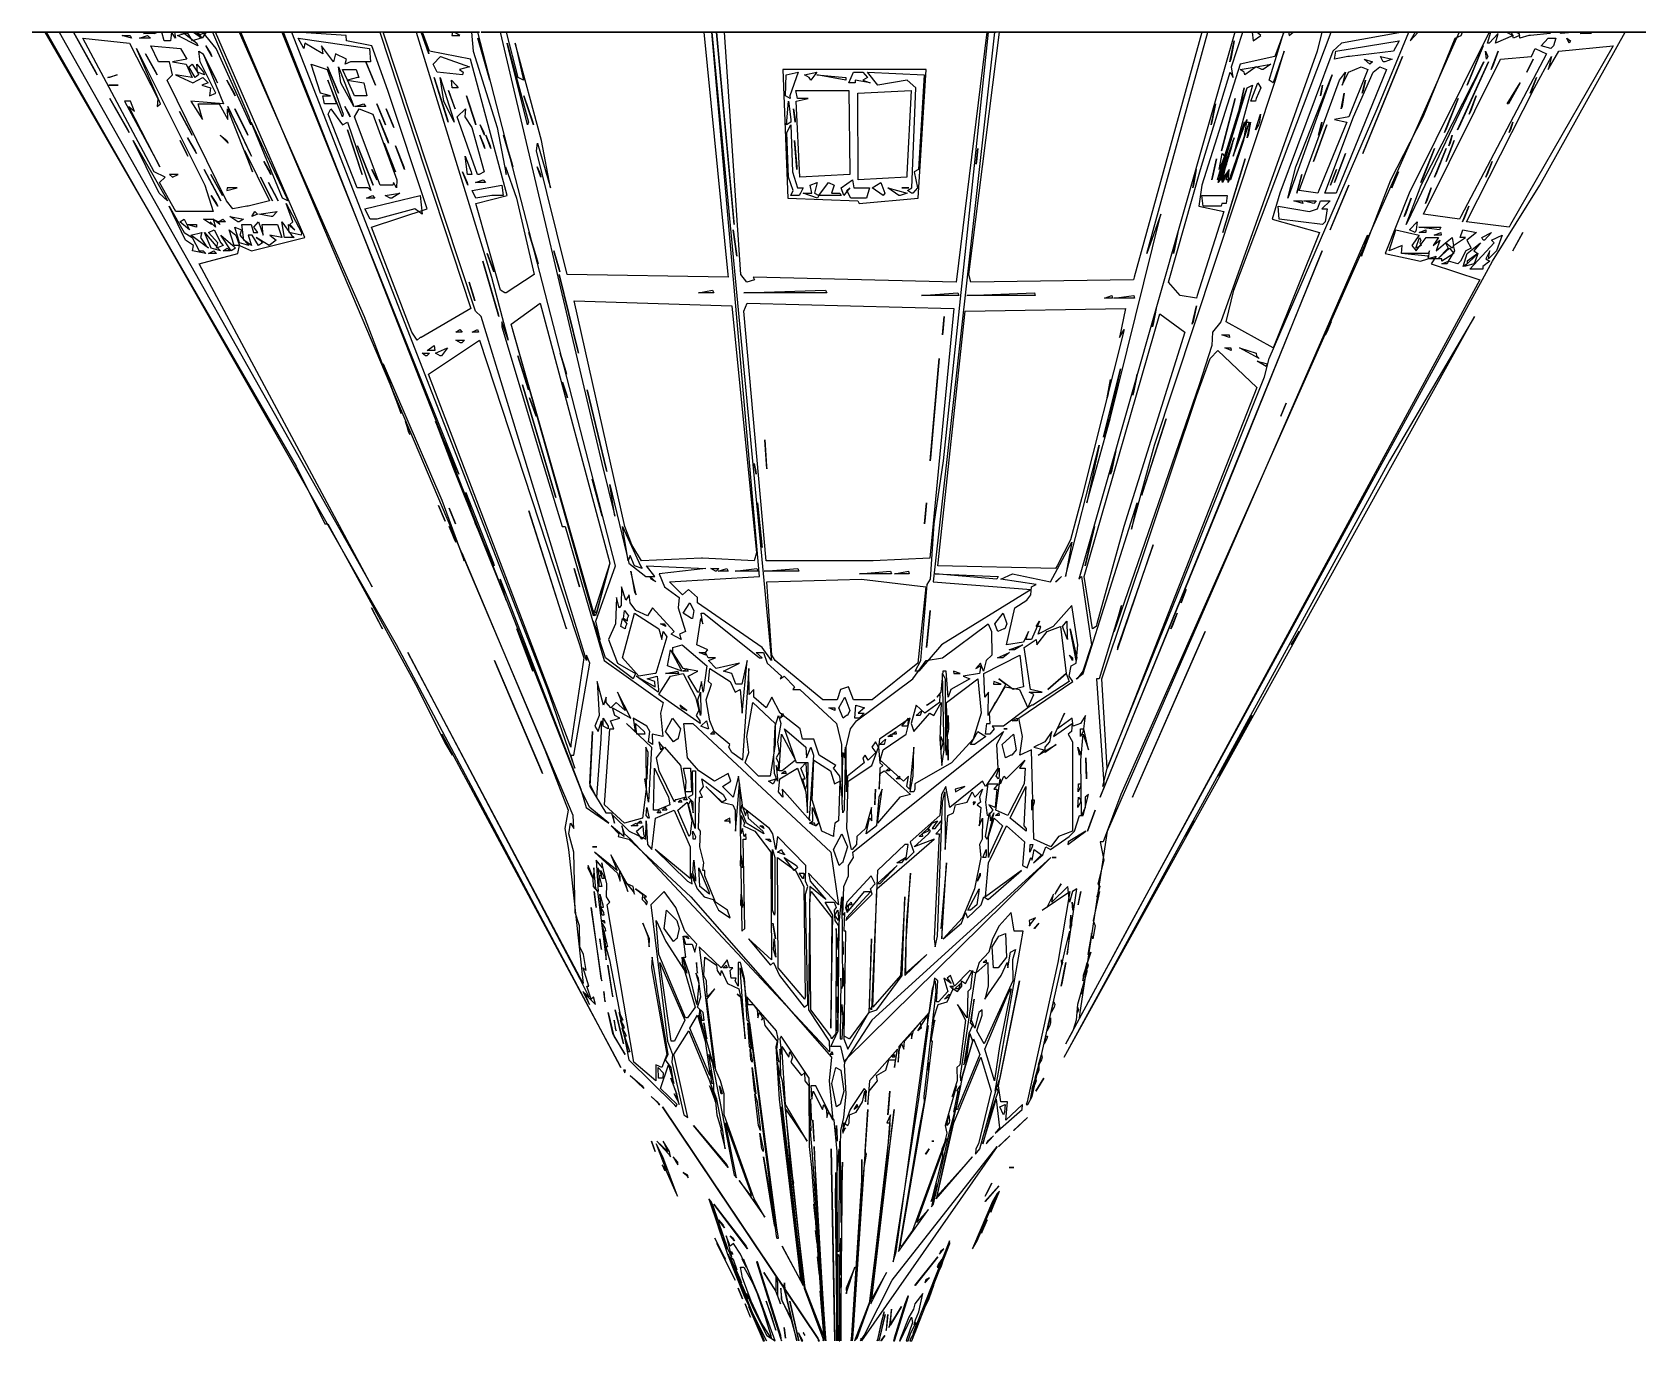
# Model space of a CAD drawing. Extents: x -11089 to 11068, y 2036 to 20000.
import ezdxf

# ---------------------------------------------------------------- set-up
doc = ezdxf.new("R2010")
doc.units = 0

msp = doc.modelspace()

# ---------------------------------------------------------------- linework, layer by layer
for p, q in [((-10937.5, 20000, 3407.1429), (-11089.4097, 20000, 3430.9524)), ((-11089.4097, 20000, 3430.9524), (-10959.2014, 20000, 3419.0476)), ((-10959.2014, 20000, 3597.619), (-11089.4097, 20000, 3609.5238)), ((-11089.4097, 20000, 3609.5238), (-11067.7083, 20000, 3597.619)), ((-11067.7083, 20000, 3597.619), (-10959.2014, 20000, 3597.619)), ((-10937.5, 20000, 2966.6667), (-11046.0069, 20000, 2942.8571)), ((-11046.0069, 20000, 2942.8571), (-10937.5, 20000, 2919.0476)), ((-10937.5, 20000, 3514.2857), (-11024.3056, 20000, 3526.1905)), ((-11024.3056, 20000, 3526.1905), (-11002.6042, 20000, 3514.2857)), ((-11002.6042, 20000, 3514.2857), (-10937.5, 20000, 3514.2857)), ((-10828.9931, 20000, 2930.9524), (-10980.9028, 20000, 3085.7143)), ((-10980.9028, 20000, 3085.7143), (-10937.5, 20000, 2966.6667)), ((-10959.2014, 20000, 3419.0476), (-10937.5, 20000, 3407.1429)), ((-10937.5, 20000, 4776.1905), (-10959.2014, 20000, 4716.6667)), ((-10959.2014, 20000, 4716.6667), (-10894.0972, 20000, 4728.5714)), ((-10828.9931, 20000, 4538.0952), (-10959.2014, 20000, 4466.6667)), ((-10959.2014, 20000, 4466.6667), (-10915.7986, 20000, 4490.4762)), ((-10937.5, 20000, 4419.0476), (-10959.2014, 20000, 4371.4286)), ((-10959.2014, 20000, 4371.4286), (-10894.0972, 20000, 4347.619)), ((-10894.0972, 20000, 4347.619), (-10959.2014, 20000, 4323.8095)), ((-10959.2014, 20000, 4323.8095), (-10828.9931, 20000, 4335.7143)), ((-10937.5, 20000, 2919.0476), (-10915.7986, 20000, 2788.0952)), ((-10416.6667, 20000, 4776.1905), (-10937.5, 20000, 4776.1905)), ((-10894.0972, 20000, 4430.9524), (-10937.5, 20000, 4419.0476)), ((-10915.7986, 20000, 2788.0952), (-7466.5819, 14043.2692)), ((-10872.3958, 20000, 4657.1429), (-10915.7986, 20000, 4585.7143)), ((-10915.7986, 20000, 4585.7143), (-10828.9931, 20000, 4538.0952)), ((-10915.7986, 20000, 4490.4762), (-10828.9931, 20000, 4407.1429)), ((-10785.5903, 20000, 3966.6667), (-10915.7986, 20000, 3978.5714)), ((-10915.7986, 20000, 3978.5714), (-10785.5903, 20000, 3942.8571)), ((-6087.4691, 11591.3462), (-10894.0972, 20000, 2764.2857)), ((-10894.0972, 20000, 2764.2857), (-10894.0972, 20000, 2919.0476)), ((-10894.0972, 20000, 2919.0476), (-10828.9931, 20000, 2930.9524)), ((-10894.0972, 20000, 4728.5714), (-10872.3958, 20000, 4657.1429)), ((-10872.3958, 20000, 4383.3333), (-10894.0972, 20000, 4430.9524)), ((-10828.9931, 20000, 4335.7143), (-10894.0972, 20000, 4240.4762)), ((-10894.0972, 20000, 4240.4762), (-10807.2917, 20000, 4264.2857)), ((-10720.4861, 20000, 3502.381), (-10872.3958, 20000, 3514.2857)), ((-10872.3958, 20000, 3514.2857), (-10850.6944, 20000, 3502.381)), ((-10828.9931, 20000, 4407.1429), (-10872.3958, 20000, 4383.3333)), ((-10850.6944, 20000, 3502.381), (-10720.4861, 20000, 3502.381)), ((-10742.1875, 20000, 3561.9048), (-10850.6944, 20000, 3561.9048)), ((-10850.6944, 20000, 3561.9048), (-10828.9931, 20000, 3550)), ((-10785.5903, 20000, 4204.7619), (-10850.6944, 20000, 4157.1429)), ((-10850.6944, 20000, 4157.1429), (-10742.1875, 20000, 4085.7143)), ((-10828.9931, 20000, 3550), (-10742.1875, 20000, 3561.9048)), ((-10785.5903, 20000, 3942.8571), (-10828.9931, 20000, 3919.0476)), ((-10828.9931, 20000, 3919.0476), (-10568.5764, 20000, 3883.3333)), ((-10807.2917, 20000, 4264.2857), (-10785.5903, 20000, 4204.7619)), ((-10742.1875, 20000, 4085.7143), (-10785.5903, 20000, 3966.6667)), ((-10655.3819, 20000, 2823.8095), (-10720.4861, 20000, 2800)), ((-10720.4861, 20000, 2800), (-6423.4442, 12384.6154)), ((-10698.7847, 20000, 3145.2381), (-10720.4861, 20000, 3264.2857)), ((-10720.4861, 20000, 3264.2857), (-10698.7847, 20000, 3157.1429)), ((-10525.1736, 20000, 3776.1905), (-10720.4861, 20000, 3764.2857)), ((-10720.4861, 20000, 3764.2857), (-10698.7847, 20000, 3752.381)), ((-10611.9792, 20000, 4633.3333), (-10720.4861, 20000, 4680.9524)), ((-10720.4861, 20000, 4680.9524), (-10698.7847, 20000, 4764.2857)), ((-10698.7847, 20000, 3157.1429), (-10698.7847, 20000, 3145.2381)), ((-10698.7847, 20000, 3752.381), (-10525.1736, 20000, 3776.1905)), ((-10546.875, 20000, 4383.3333), (-10698.7847, 20000, 4419.0476)), ((-10698.7847, 20000, 4419.0476), (-10677.0833, 20000, 4490.4762)), ((-10698.7847, 20000, 4764.2857), (-10481.7708, 20000, 4764.2857)), ((-10677.0833, 20000, 4490.4762), (-10525.1736, 20000, 4502.381)), ((-10026.0417, 20000, 2716.6667), (-10655.3819, 20000, 2823.8095)), ((-10481.7708, 20000, 4502.381), (-10655.3819, 20000, 4514.2857)), ((-10655.3819, 20000, 4514.2857), (-10611.9792, 20000, 4633.3333)), ((-10546.875, 20000, 1776.1905), (-10633.6806, 20000, 2752.381)), ((-10633.6806, 20000, 2752.381), (-9331.5972, 20000, 2550)), ((-10546.875, 20000, 4002.381), (-10633.6806, 20000, 4026.1905)), ((-10633.6806, 20000, 4026.1905), (-10329.8611, 20000, 4026.1905)), ((-10481.7708, 20000, 4121.4286), (-10633.6806, 20000, 4133.3333)), ((-10633.6806, 20000, 4133.3333), (-10481.7708, 20000, 4145.2381)), ((-10568.5764, 20000, 4145.2381), (-10633.6806, 20000, 4228.5714)), ((-10633.6806, 20000, 4228.5714), (-10633.6806, 20000, 4300)), ((-10633.6806, 20000, 4300), (-10568.5764, 20000, 4311.9048)), ((-10568.5764, 20000, 4311.9048), (-10633.6806, 20000, 4359.5238)), ((-10633.6806, 20000, 4359.5238), (-10546.875, 20000, 4383.3333)), ((-10568.5764, 20000, 3930.9524), (-10611.9792, 20000, 3966.6667)), ((-10611.9792, 20000, 3966.6667), (-10460.0694, 20000, 3966.6667)), ((-10568.5764, 20000, 3061.9048), (-10590.2778, 20000, 2919.0476)), ((-10590.2778, 20000, 2919.0476), (-10525.1736, 20000, 2895.2381)), ((-10546.875, 20000, 2990.4762), (-10568.5764, 20000, 3061.9048)), ((-10481.7708, 20000, 1621.4286), (-10568.5764, 20000, 1633.3333)), ((-10568.5764, 20000, 1633.3333), (-10568.5764, 20000, 1752.381)), ((-10568.5764, 20000, 1752.381), (-10308.1597, 20000, 1752.381)), ((-10568.5764, 20000, 3585.7143), (-10329.8611, 20000, 3585.7143)), ((-10329.8611, 20000, 3585.7143), (-10568.5764, 20000, 3597.619)), ((-10568.5764, 20000, 3597.619), (-10568.5764, 20000, 3585.7143)), ((-10568.5764, 20000, 3883.3333), (-9917.5347, 20000, 3930.9524)), ((-10438.3681, 20000, 3835.7143), (-10568.5764, 20000, 3835.7143)), ((-10568.5764, 20000, 3835.7143), (-10416.6667, 20000, 3788.0952)), ((-10481.7708, 20000, 3942.8571), (-10568.5764, 20000, 3930.9524)), ((-10481.7708, 20000, 4145.2381), (-10568.5764, 20000, 4145.2381)), ((-10525.1736, 20000, 4502.381), (-10568.5764, 20000, 4466.6667)), ((-10568.5764, 20000, 4466.6667), (-10308.1597, 20000, 4430.9524)), ((-10394.9653, 20000, 4597.619), (-10568.5764, 20000, 4585.7143)), ((-10568.5764, 20000, 4585.7143), (-10351.5625, 20000, 4573.8095)), ((-9483.5069, 20000, 2823.8095), (-10546.875, 20000, 2990.4762)), ((-9244.7917, 20000, 1692.8571), (-10546.875, 20000, 1776.1905)), ((-10546.875, 20000, 3954.7619), (-10481.7708, 20000, 3942.8571)), ((-10525.1736, 20000, 3954.7619), (-10546.875, 20000, 3954.7619)), ((-10525.1736, 20000, 4002.381), (-10546.875, 20000, 4002.381)), ((-10460.0694, 20000, 4085.7143), (-10546.875, 20000, 4097.619)), ((-10546.875, 20000, 4097.619), (-10481.7708, 20000, 4121.4286)), ((-10481.7708, 20000, 4764.2857), (-10546.875, 20000, 4669.0476)), ((-10546.875, 20000, 4669.0476), (-10351.5625, 20000, 4657.1429)), ((-10525.1736, 20000, 2895.2381), (-9049.4792, 20000, 2657.1429)), ((-10196.7001, 19415.8654), (-10525.1736, 20000, 1621.4286)), ((-10525.1736, 20000, 1621.4286), (-10215.6367, 19451.9231)), ((-10460.0694, 20000, 3966.6667), (-10525.1736, 20000, 3954.7619)), ((-10416.6667, 20000, 3990.4762), (-10525.1736, 20000, 4002.381)), ((-9874.1319, 20000, 4609.5238), (-10503.4722, 20000, 4680.9524)), ((-10503.4722, 20000, 4680.9524), (-10373.2639, 20000, 4764.2857)), ((-10004.3403, 20000, 3704.7619), (-10503.4722, 20000, 3740.4762)), ((-10503.4722, 20000, 3740.4762), (-10243.0556, 20000, 3716.6667)), ((-10351.5625, 20000, 3788.0952), (-10503.4722, 20000, 3811.9048)), ((-10503.4722, 20000, 3811.9048), (-10438.3681, 20000, 3835.7143)), ((-10373.2639, 20000, 1728.5714), (-10481.7708, 20000, 1740.4762)), ((-10481.7708, 20000, 1740.4762), (-10481.7708, 20000, 1657.1429)), ((-10481.7708, 20000, 1657.1429), (-10416.6667, 20000, 1645.2381)), ((-10460.0694, 20000, 1621.4286), (-10481.7708, 20000, 1621.4286)), ((-10481.7708, 20000, 3621.4286), (-10373.2639, 20000, 3621.4286)), ((-10460.0694, 20000, 3633.3333), (-10481.7708, 20000, 3621.4286)), ((-10373.2639, 20000, 4085.7143), (-10481.7708, 20000, 4061.9048)), ((-10481.7708, 20000, 4061.9048), (-10460.0694, 20000, 4085.7143)), ((-10438.3681, 20000, 4454.7619), (-10481.7708, 20000, 4502.381)), ((-10351.5625, 20000, 1657.1429), (-10460.0694, 20000, 1704.7619)), ((-10460.0694, 20000, 1704.7619), (-10373.2639, 20000, 1728.5714)), ((-10416.6667, 20000, 1645.2381), (-10460.0694, 20000, 1621.4286)), ((-10373.2639, 20000, 3621.4286), (-10460.0694, 20000, 3633.3333)), ((-10308.1597, 20000, 4192.8571), (-10460.0694, 20000, 4180.9524)), ((-10460.0694, 20000, 4180.9524), (-10264.7569, 20000, 4169.0476)), ((-10243.0556, 20000, 3716.6667), (-10438.3681, 20000, 3680.9524)), ((-10438.3681, 20000, 3680.9524), (-10264.7569, 20000, 3669.0476)), ((-10329.8611, 20000, 4026.1905), (-10438.3681, 20000, 4014.2857)), ((-10438.3681, 20000, 4014.2857), (-10416.6667, 20000, 3990.4762)), ((-10308.1597, 20000, 4430.9524), (-10438.3681, 20000, 4454.7619)), ((-10351.5625, 20000, 4657.1429), (-10438.3681, 20000, 4645.2381)), ((-10438.3681, 20000, 4645.2381), (-10351.5625, 20000, 4633.3333)), ((-10351.5625, 20000, 4633.3333), (-10438.3681, 20000, 4621.4286)), ((-10438.3681, 20000, 4621.4286), (-10394.9653, 20000, 4597.619)), ((-10373.2639, 20000, 4764.2857), (-10416.6667, 20000, 4776.1905)), ((-10416.6667, 20000, 3788.0952), (-10394.9653, 20000, 3776.1905)), ((-10394.9653, 20000, 3776.1905), (-9982.6389, 20000, 3811.9048)), ((-10264.7569, 20000, 4061.9048), (-10394.9653, 20000, 4073.8095)), ((-10394.9653, 20000, 4073.8095), (-10286.4583, 20000, 4073.8095)), ((-10177.9514, 20000, 4073.8095), (-10394.9653, 20000, 4121.4286)), ((-10394.9653, 20000, 4121.4286), (-10373.2639, 20000, 4085.7143)), ((-10221.3542, 20000, 4216.6667), (-10394.9653, 20000, 4228.5714)), ((-10394.9653, 20000, 4228.5714), (-10308.1597, 20000, 4192.8571)), ((-10308.1597, 20000, 1752.381), (-10351.5625, 20000, 1657.1429)), ((-10329.8611, 20000, 3823.8095), (-10351.5625, 20000, 3788.0952)), ((-10351.5625, 20000, 4573.8095), (-10329.8611, 20000, 4609.5238)), ((-10199.6528, 20000, 4371.4286), (-10351.5625, 20000, 4371.4286)), ((-10351.5625, 20000, 4371.4286), (-10069.4444, 20000, 4323.8095)), ((-10112.8472, 20000, 4085.7143), (-10351.5625, 20000, 4145.2381)), ((-10351.5625, 20000, 4145.2381), (-10199.6528, 20000, 4121.4286)), ((-10199.6528, 20000, 3800), (-10329.8611, 20000, 3823.8095)), ((-10329.8611, 20000, 4609.5238), (-10286.4583, 20000, 4573.8095)), ((-10177.9514, 20000, 1669.0476), (-10308.1597, 20000, 1716.6667)), ((-10308.1597, 20000, 1716.6667), (-10221.3542, 20000, 1740.4762)), ((-10199.6528, 20000, 4538.0952), (-10308.1597, 20000, 4550)), ((-10308.1597, 20000, 4550), (-10221.3542, 20000, 4538.0952)), ((-10221.3542, 20000, 4538.0952), (-10308.1597, 20000, 4514.2857)), ((-10308.1597, 20000, 4514.2857), (-10286.4583, 20000, 4502.381)), ((-10286.4583, 20000, 4073.8095), (-10264.7569, 20000, 4061.9048)), ((-10286.4583, 20000, 4573.8095), (-10112.8472, 20000, 4573.8095)), ((-10286.4583, 20000, 4502.381), (-10199.6528, 20000, 4538.0952)), ((-10264.7569, 20000, 3669.0476), (-10243.0556, 20000, 3657.1429)), ((-10112.8472, 20000, 3942.8571), (-10264.7569, 20000, 3954.7619)), ((-10264.7569, 20000, 3954.7619), (-10134.5486, 20000, 3954.7619)), ((-10112.8472, 20000, 4050), (-10264.7569, 20000, 4050)), ((-10264.7569, 20000, 4050), (-10134.5486, 20000, 4061.9048)), ((-10069.4444, 20000, 4323.8095), (-10264.7569, 20000, 4300)), ((-10264.7569, 20000, 4300), (-10221.3542, 20000, 4216.6667)), ((-10264.7569, 20000, 4169.0476), (-10243.0556, 20000, 4204.7619)), ((-10199.6528, 20000, 4764.2857), (-10264.7569, 20000, 4752.381)), ((-10264.7569, 20000, 4752.381), (-10047.7431, 20000, 4669.0476)), ((-10243.0556, 20000, 3657.1429), (-9982.6389, 20000, 3657.1429)), ((-9982.6389, 20000, 3657.1429), (-10243.0556, 20000, 3692.8571)), ((-10243.0556, 20000, 3692.8571), (-10004.3403, 20000, 3704.7619)), ((-10134.5486, 20000, 4478.5714), (-10243.0556, 20000, 4466.6667)), ((-10243.0556, 20000, 4466.6667), (-10134.5486, 20000, 4466.6667)), ((-10069.4444, 20000, 4454.7619), (-10243.0556, 20000, 4442.8571)), ((-10243.0556, 20000, 4442.8571), (-10134.5486, 20000, 4419.0476)), ((-10243.0556, 20000, 4204.7619), (-9917.5347, 20000, 4240.4762)), ((-10221.3542, 20000, 1740.4762), (-10177.9514, 20000, 1680.9524)), ((-10177.9514, 20000, 3871.4286), (-10221.3542, 20000, 3859.5238)), ((-10221.3542, 20000, 3859.5238), (-10069.4444, 20000, 3847.619)), ((-10134.5486, 20000, 4419.0476), (-10221.3542, 20000, 4395.2381)), ((-10221.3542, 20000, 4395.2381), (-10199.6528, 20000, 4371.4286)), ((-10069.4444, 20000, 3847.619), (-10199.6528, 20000, 3800)), ((-10112.8472, 20000, 3978.5714), (-10199.6528, 20000, 4026.1905)), ((-10199.6528, 20000, 4026.1905), (-10026.0417, 20000, 4002.381)), ((-10199.6528, 20000, 4121.4286), (-10177.9514, 20000, 4085.7143)), ((-10177.9514, 20000, 4716.6667), (-10199.6528, 20000, 4764.2857)), ((-10091.1458, 20000, 1716.6667), (-10177.9514, 20000, 1728.5714)), ((-10177.9514, 20000, 1728.5714), (-10069.4444, 20000, 1740.4762)), ((-10177.9514, 20000, 1680.9524), (-10177.9514, 20000, 1669.0476)), ((-9960.9375, 20000, 3847.619), (-10177.9514, 20000, 3871.4286)), ((-10177.9514, 20000, 4085.7143), (-10177.9514, 20000, 4073.8095)), ((-10069.4444, 20000, 4371.4286), (-10177.9514, 20000, 4371.4286)), ((-10177.9514, 20000, 4371.4286), (-10091.1458, 20000, 4383.3333)), ((-10091.1458, 20000, 4776.1905), (-10177.9514, 20000, 4716.6667)), ((-10134.5486, 20000, 3954.7619), (-10112.8472, 20000, 3942.8571)), ((-10134.5486, 20000, 4061.9048), (-10112.8472, 20000, 4050)), ((-10112.8472, 20000, 4573.8095), (-10134.5486, 20000, 4478.5714)), ((-10134.5486, 20000, 4466.6667), (-10112.8472, 20000, 4514.2857)), ((-10047.7431, 20000, 4692.8571), (-10134.5486, 20000, 4692.8571)), ((-10134.5486, 20000, 4692.8571), (-10091.1458, 20000, 4776.1905)), ((-10047.7431, 20000, 1657.1429), (-10112.8472, 20000, 1657.1429)), ((-10112.8472, 20000, 1657.1429), (-10091.1458, 20000, 1716.6667)), ((-10047.7431, 20000, 3990.4762), (-10112.8472, 20000, 3978.5714)), ((-10112.8472, 20000, 4514.2857), (-10069.4444, 20000, 4454.7619)), ((-10026.0417, 20000, 4180.9524), (-10112.8472, 20000, 4085.7143)), ((-10091.1458, 20000, 4383.3333), (-10069.4444, 20000, 4371.4286)), ((-10069.4444, 20000, 1740.4762), (-10047.7431, 20000, 1669.0476)), ((-9895.8333, 20000, 4335.7143), (-10069.4444, 20000, 4383.3333)), ((-10069.4444, 20000, 4383.3333), (-9939.2361, 20000, 4454.7619)), ((-10047.7431, 20000, 1669.0476), (-10047.7431, 20000, 1657.1429)), ((-10026.0417, 20000, 4002.381), (-10047.7431, 20000, 3990.4762)), ((-10047.7431, 20000, 4657.1429), (-10047.7431, 20000, 4692.8571)), ((-10047.7431, 20000, 4669.0476), (-10047.7431, 20000, 4657.1429)), ((-9982.6389, 20000, 2740.4762), (-10026.0417, 20000, 2716.6667)), ((-9895.8333, 20000, 4204.7619), (-10026.0417, 20000, 4180.9524)), ((-9939.2361, 20000, 4454.7619), (-10026.0417, 20000, 4454.7619)), ((-10026.0417, 20000, 4454.7619), (-10004.3403, 20000, 4550)), ((-9939.2361, 20000, 4561.9048), (-10026.0417, 20000, 4597.619)), ((-10026.0417, 20000, 4597.619), (-9917.5347, 20000, 4609.5238)), ((-9917.5347, 20000, 1669.0476), (-10004.3403, 20000, 1669.0476)), ((-10004.3403, 20000, 1669.0476), (-10004.3403, 20000, 1716.6667)), ((-10004.3403, 20000, 1716.6667), (-9939.2361, 20000, 1728.5714)), ((-10004.3403, 20000, 4550), (-9895.8333, 20000, 4526.1905)), ((-9939.2361, 20000, 2704.7619), (-9982.6389, 20000, 2740.4762)), ((-9982.6389, 20000, 3811.9048), (-9960.9375, 20000, 3847.619)), ((-9939.2361, 20000, 3942.8571), (-9982.6389, 20000, 4002.381)), ((-9982.6389, 20000, 4002.381), (-9982.6389, 20000, 4157.1429)), ((-9982.6389, 20000, 4157.1429), (-9895.8333, 20000, 4204.7619)), ((-8962.6736, 20000, 2550), (-9939.2361, 20000, 2704.7619)), ((-9939.2361, 20000, 1728.5714), (-9852.4306, 20000, 1692.8571)), ((-9830.7292, 20000, 4692.8571), (-9939.2361, 20000, 4680.9524)), ((-9939.2361, 20000, 4680.9524), (-9830.7292, 20000, 4645.2381)), ((-9895.8333, 20000, 3954.7619), (-9939.2361, 20000, 3942.8571)), ((-9917.5347, 20000, 4573.8095), (-9939.2361, 20000, 4561.9048)), ((-9895.8333, 20000, 1680.9524), (-9917.5347, 20000, 1669.0476)), ((-9917.5347, 20000, 3930.9524), (-9830.7292, 20000, 3859.5238)), ((-9852.4306, 20000, 4169.0476), (-9917.5347, 20000, 3966.6667)), ((-9917.5347, 20000, 3966.6667), (-9895.8333, 20000, 3954.7619)), ((-9917.5347, 20000, 4240.4762), (-9895.8333, 20000, 4204.7619)), ((-9895.8333, 20000, 4526.1905), (-9917.5347, 20000, 4347.619)), ((-9917.5347, 20000, 4347.619), (-9895.8333, 20000, 4335.7143)), ((-9917.5347, 20000, 4609.5238), (-9917.5347, 20000, 4573.8095)), ((-9852.4306, 20000, 1692.8571), (-9895.8333, 20000, 1680.9524)), ((-9765.625, 20000, 1692.8571), (-9895.8333, 20000, 1716.6667)), ((-9895.8333, 20000, 1716.6667), (-9722.2222, 20000, 1716.6667)), ((-9895.8333, 20000, 4204.7619), (-9852.4306, 20000, 4169.0476)), ((-9830.7292, 20000, 4645.2381), (-9874.1319, 20000, 4609.5238)), ((-9726.8912, 19920.6731), (-9852.7696, 19956.7308)), ((-9852.7696, 19956.7308), (-9744.4974, 19956.7308)), ((-9743.9236, 20000, 1669.0476), (-9852.4306, 20000, 1645.2381)), ((-9852.4306, 20000, 1645.2381), (-9809.0278, 20000, 1692.8571)), ((-9830.7292, 20000, 3859.5238), (-9852.4306, 20000, 3716.6667)), ((-9852.4306, 20000, 3716.6667), (-9722.2222, 20000, 3680.9524)), ((-9743.9236, 20000, 4657.1429), (-9852.4306, 20000, 4657.1429)), ((-9852.4306, 20000, 4657.1429), (-9765.625, 20000, 4669.0476)), ((-9809.0278, 20000, 4776.1905), (-9830.7292, 20000, 4692.8571)), ((-9700.5208, 20000, 3704.7619), (-9830.7292, 20000, 3752.381)), ((-9830.7292, 20000, 3752.381), (-9570.3125, 20000, 3728.5714)), ((-9722.2222, 20000, 4109.5238), (-9830.7292, 20000, 4252.381)), ((-9830.7292, 20000, 4252.381), (-9678.8194, 20000, 4311.9048)), ((-9678.8194, 20000, 4311.9048), (-9830.7292, 20000, 4395.2381)), ((-9830.7292, 20000, 4395.2381), (-9765.625, 20000, 4430.9524)), ((-9765.625, 20000, 4430.9524), (-9830.7292, 20000, 4526.1905)), ((-9830.7292, 20000, 4526.1905), (-9787.3264, 20000, 4550)), ((-9809.0278, 20000, 1692.8571), (-9787.3264, 20000, 1680.9524)), ((-9722.2222, 20000, 4764.2857), (-9809.0278, 20000, 4776.1905)), ((-9787.3264, 20000, 1680.9524), (-9743.9236, 20000, 1669.0476)), ((-9765.625, 20000, 3930.9524), (-9787.3264, 20000, 4050)), ((-9787.3264, 20000, 4050), (-9722.2222, 20000, 4109.5238)), ((-9787.3264, 20000, 4550), (-9461.8056, 20000, 4550)), ((-9743.9236, 20000, 1692.8571), (-9765.625, 20000, 1692.8571)), ((-9722.2222, 20000, 3680.9524), (-9765.625, 20000, 3633.3333)), ((-9765.625, 20000, 3633.3333), (-9309.8958, 20000, 3609.5238)), ((-9570.3125, 20000, 3919.0476), (-9765.625, 20000, 3930.9524)), ((-9613.7153, 20000, 4609.5238), (-9765.625, 20000, 4633.3333)), ((-9765.625, 20000, 4633.3333), (-9635.4167, 20000, 4621.4286)), ((-9765.625, 20000, 4669.0476), (-9743.9236, 20000, 4657.1429)), ((-9744.4974, 19956.7308), (-9726.8912, 19920.6731)), ((-9657.1181, 20000, 1645.2381), (-9743.9236, 20000, 1669.0476)), ((-9743.9236, 20000, 1669.0476), (-9657.1181, 20000, 1657.1429)), ((-9722.2222, 20000, 1716.6667), (-9743.9236, 20000, 1692.8571)), ((-9592.0139, 20000, 4716.6667), (-9743.9236, 20000, 4728.5714)), ((-9743.9236, 20000, 4728.5714), (-9722.2222, 20000, 4764.2857)), ((-9657.1181, 20000, 4573.8095), (-9743.9236, 20000, 4585.7143)), ((-9743.9236, 20000, 4585.7143), (-9635.4167, 20000, 4573.8095)), ((-9570.3125, 20000, 3526.1905), (-9722.2222, 20000, 3538.0952)), ((-9722.2222, 20000, 3538.0952), (-9526.9097, 20000, 3526.1905)), ((-9635.4167, 20000, 3800), (-9722.2222, 20000, 3811.9048)), ((-9722.2222, 20000, 3811.9048), (-9635.4167, 20000, 3811.9048)), ((-9570.3125, 20000, 3716.6667), (-9700.5208, 20000, 3704.7619)), ((-9678.8194, 20000, 3847.619), (-9700.5208, 20000, 3883.3333)), ((-9700.5208, 20000, 3883.3333), (-9613.7153, 20000, 3907.1429)), ((-9396.7014, 20000, 4657.1429), (-9700.5208, 20000, 4669.0476)), ((-9700.5208, 20000, 4669.0476), (-9592.0139, 20000, 4680.9524)), ((-9592.0139, 20000, 4776.1905), (-9678.8194, 20000, 4764.2857)), ((-9678.8194, 20000, 4764.2857), (-9483.5069, 20000, 4704.7619)), ((-9440.1042, 20000, 4442.8571), (-9678.8194, 20000, 4407.1429)), ((-9678.8194, 20000, 4407.1429), (-9657.1181, 20000, 4383.3333)), ((-9592.0139, 20000, 3847.619), (-9678.8194, 20000, 3847.619)), ((-9657.1181, 20000, 1657.1429), (-9657.1181, 20000, 1645.2381)), ((-9570.3125, 20000, 1633.3333), (-9657.1181, 20000, 1645.2381)), ((-9657.1181, 20000, 1645.2381), (-9613.7153, 20000, 1669.0476)), ((-9505.2083, 20000, 3657.1429), (-9657.1181, 20000, 3669.0476)), ((-9657.1181, 20000, 3669.0476), (-9526.9097, 20000, 3669.0476)), ((-9657.1181, 20000, 4383.3333), (-9440.1042, 20000, 4419.0476)), ((-9635.4167, 20000, 4573.8095), (-9657.1181, 20000, 4573.8095)), ((-9483.5069, 20000, 4704.7619), (-9635.4167, 20000, 4692.8571)), ((-9635.4167, 20000, 4692.8571), (-9592.0139, 20000, 4716.6667)), ((-9483.5069, 20000, 3788.0952), (-9635.4167, 20000, 3788.0952)), ((-9635.4167, 20000, 3788.0952), (-9548.6111, 20000, 3823.8095)), ((-9635.4167, 20000, 3811.9048), (-9635.4167, 20000, 3800)), ((-9548.6111, 20000, 4323.8095), (-9635.4167, 20000, 4300)), ((-9635.4167, 20000, 4300), (-9613.7153, 20000, 4288.0952)), ((-9635.4167, 20000, 4621.4286), (-9613.7153, 20000, 4609.5238)), ((-9618.8146, 19920.6731), (-9506.2986, 19956.7308)), ((-9613.7153, 20000, 1669.0476), (-9592.0139, 20000, 1657.1429)), ((-9613.7153, 20000, 3907.1429), (-9613.7153, 20000, 3859.5238)), ((-9613.7153, 20000, 3859.5238), (-9592.0139, 20000, 3847.619)), ((-9613.7153, 20000, 4288.0952), (-9548.6111, 20000, 4288.0952)), ((-9592.0139, 20000, 1657.1429), (-9548.6111, 20000, 1704.7619)), ((-9526.9097, 20000, 3526.1905), (-9592.0139, 20000, 3490.4762)), ((-9592.0139, 20000, 3490.4762), (-9526.9097, 20000, 3478.5714)), ((-9418.4028, 20000, 4692.8571), (-9592.0139, 20000, 4776.1905)), ((-9592.0139, 20000, 4680.9524), (-9570.3125, 20000, 4669.0476)), ((-9548.6111, 20000, 1704.7619), (-9570.3125, 20000, 1633.3333)), ((-9440.1042, 20000, 3478.5714), (-9570.3125, 20000, 3573.8095)), ((-9570.3125, 20000, 3573.8095), (-9570.3125, 20000, 3526.1905)), ((-9570.3125, 20000, 3728.5714), (-9570.3125, 20000, 3716.6667)), ((-9548.6111, 20000, 3835.7143), (-9570.3125, 20000, 3919.0476)), ((-9570.3125, 20000, 4669.0476), (-9396.7014, 20000, 4657.1429)), ((-9561.6992, 19982), (-9440.1042, 20000, 1633.3333)), ((-9409.9262, 19982), (-9561.6992, 19982)), ((-9114.5833, 20000, 3430.9524), (-9548.6111, 20000, 3442.8571)), ((-9548.6111, 20000, 3442.8571), (-9526.9097, 20000, 3430.9524)), ((-9548.6111, 20000, 3823.8095), (-9483.5069, 20000, 3800)), ((-9483.5069, 20000, 3871.4286), (-9548.6111, 20000, 3835.7143)), ((-9548.6111, 20000, 4288.0952), (-9548.6111, 20000, 4323.8095)), ((-9526.9097, 20000, 3430.9524), (-9114.5833, 20000, 3430.9524)), ((-9526.9097, 20000, 3478.5714), (-9505.2083, 20000, 3466.6667)), ((-9526.9097, 20000, 3669.0476), (-9505.2083, 20000, 3657.1429)), ((-9506.2986, 19956.7308), (-9467.5074, 19920.6731)), ((-9505.2083, 20000, 3466.6667), (-8897.5694, 20000, 3490.4762)), ((-9266.4931, 20000, 3776.1905), (-9505.2083, 20000, 3835.7143)), ((-9505.2083, 20000, 3835.7143), (-9440.1042, 20000, 3847.619)), ((-9201.3889, 20000, 2740.4762), (-9483.5069, 20000, 2823.8095)), ((-9375, 20000, 3692.8571), (-9483.5069, 20000, 3692.8571)), ((-9483.5069, 20000, 3692.8571), (-9396.7014, 20000, 3728.5714)), ((-9483.5069, 20000, 3800), (-9483.5069, 20000, 3788.0952)), ((-9440.1042, 20000, 3847.619), (-9483.5069, 20000, 3871.4286)), ((-9266.4931, 20000, 3550), (-9461.8056, 20000, 3561.9048)), ((-9461.8056, 20000, 3561.9048), (-9375, 20000, 3526.1905)), ((-9461.8056, 20000, 4550), (-9375, 20000, 4502.381)), ((-9440.1042, 20000, 1633.3333), (-9418.4028, 20000, 1609.5238)), ((-8897.5694, 20000, 3490.4762), (-9440.1042, 20000, 3478.5714)), ((-9396.7014, 20000, 3728.5714), (-9440.1042, 20000, 3764.2857)), ((-9440.1042, 20000, 3764.2857), (-9353.2986, 20000, 3788.0952)), ((-9375, 20000, 4502.381), (-9440.1042, 20000, 4442.8571)), ((-9440.1042, 20000, 4419.0476), (-9309.8958, 20000, 4371.4286)), ((-9266.4931, 20000, 4561.9048), (-9440.1042, 20000, 4561.9048)), ((-9440.1042, 20000, 4561.9048), (-9288.1944, 20000, 4573.8095)), ((-9418.4028, 20000, 1609.5238), (-9409.9262, 19982)), ((-9396.7014, 20000, 4740.4762), (-9418.4028, 20000, 4692.8571)), ((-9353.2986, 20000, 1609.5238), (-9409.9262, 19982)), ((-9409.9262, 19982), (-9375, 20000, 1657.1429)), ((-9396.7014, 20000, 3514.2857), (-9266.4931, 20000, 3550)), ((-9375, 20000, 3526.1905), (-9396.7014, 20000, 3514.2857)), ((-9006.0764, 20000, 4597.619), (-9396.7014, 20000, 4633.3333)), ((-9396.7014, 20000, 4633.3333), (-9201.3889, 20000, 4716.6667)), ((-9353.2986, 20000, 4704.7619), (-9396.7014, 20000, 4740.4762)), ((-9375, 20000, 1657.1429), (-9375, 20000, 1621.4286)), ((-9375, 20000, 1621.4286), (-9353.2986, 20000, 1609.5238)), ((-9353.2986, 20000, 3704.7619), (-9375, 20000, 3692.8571)), ((-9114.5833, 20000, 3692.8571), (-9375, 20000, 3692.8571)), ((-9375, 20000, 3692.8571), (-9244.7917, 20000, 3776.1905)), ((-9201.3889, 20000, 4716.6667), (-9353.2986, 20000, 4704.7619)), ((-9353.2986, 20000, 3788.0952), (-9266.4931, 20000, 3740.4762)), ((-9266.4931, 20000, 3740.4762), (-9353.2986, 20000, 3704.7619)), ((-9266.4931, 20000, 4395.2381), (-9353.2986, 20000, 4407.1429)), ((-9353.2986, 20000, 4407.1429), (-9201.3889, 20000, 4430.9524)), ((-9244.7917, 20000, 4478.5714), (-9353.2986, 20000, 4502.381)), ((-9353.2986, 20000, 4502.381), (-9244.7917, 20000, 4514.2857)), ((-9331.5972, 20000, 2550), (-9049.4792, 20000, 2550)), ((-9223.0903, 20000, 1609.5238), (-9331.5972, 20000, 1609.5238)), ((-9331.5972, 20000, 1609.5238), (-9331.5972, 20000, 1669.0476)), ((-9331.5972, 20000, 1669.0476), (-9309.8958, 20000, 1633.3333)), ((-9277.7611, 19884.6154), (-9309.8958, 20000, 1609.5238)), ((-9309.8958, 20000, 1609.5238), (-9223.0903, 20000, 1609.5238)), ((-9309.8958, 20000, 1633.3333), (-9223.0903, 20000, 1633.3333)), ((-9309.8958, 20000, 3609.5238), (-9288.1944, 20000, 3597.619)), ((-9309.8958, 20000, 4371.4286), (-9266.4931, 20000, 4395.2381)), ((-9288.1944, 20000, 3597.619), (-8897.5694, 20000, 3609.5238)), ((-9288.1944, 20000, 4573.8095), (-9266.4931, 20000, 4561.9048)), ((-9049.4792, 20000, 3740.4762), (-9266.4931, 20000, 3704.7619)), ((-9266.4931, 20000, 3704.7619), (-9136.2847, 20000, 3704.7619)), ((-9049.4792, 20000, 3788.0952), (-9266.4931, 20000, 3776.1905)), ((-9179.6875, 20000, 1716.6667), (-9244.7917, 20000, 1692.8571)), ((-9244.7917, 20000, 3776.1905), (-9049.4792, 20000, 3776.1905)), ((-9157.9861, 20000, 4133.3333), (-9244.7917, 20000, 4145.2381)), ((-9244.7917, 20000, 4145.2381), (-9071.1806, 20000, 3800)), ((-9244.7917, 20000, 4514.2857), (-9223.0903, 20000, 4478.5714)), ((-9223.0903, 20000, 4478.5714), (-9244.7917, 20000, 4478.5714)), ((-9201.3889, 20000, 4740.4762), (-9244.7917, 20000, 4764.2857)), ((-9244.7917, 20000, 4764.2857), (-9157.9861, 20000, 4752.381)), ((-9223.0903, 20000, 1633.3333), (-9201.3889, 20000, 1680.9524)), ((-9157.9861, 20000, 2764.2857), (-9201.3889, 20000, 2740.4762)), ((-9201.3889, 20000, 1680.9524), (-9114.5833, 20000, 1669.0476)), ((-9201.3889, 20000, 4430.9524), (-9157.9861, 20000, 4133.3333)), ((-9157.9861, 20000, 4776.1905), (-9201.3889, 20000, 4740.4762)), ((-9179.6875, 20000, 1609.5238), (-9186.5083, 19920.6731)), ((-9071.1806, 20000, 1680.9524), (-9179.6875, 20000, 1716.6667)), ((-9114.5833, 20000, 1669.0476), (-9179.6875, 20000, 1633.3333)), ((-9179.6875, 20000, 1633.3333), (-9092.8819, 20000, 1669.0476)), ((-9121.6624, 19920.6731), (-9179.6875, 20000, 1609.5238)), ((-9049.4792, 20000, 2716.6667), (-9157.9861, 20000, 2764.2857)), ((-9157.9861, 20000, 4704.7619), (-9092.8819, 20000, 4716.6667)), ((-9092.8819, 20000, 4716.6667), (-9157.9861, 20000, 4764.2857)), ((-9157.9861, 20000, 4764.2857), (-9027.7778, 20000, 4776.1905)), ((-9027.7778, 20000, 4776.1905), (-9157.9861, 20000, 4776.1905)), ((-9157.9861, 20000, 4752.381), (-9157.9861, 20000, 4716.6667)), ((-9157.9861, 20000, 4716.6667), (-9157.9861, 20000, 4704.7619)), ((-8976.2891, 19982), (-9136.2847, 20000, 1609.5238)), ((-9136.2847, 20000, 1609.5238), (-9121.6624, 19920.6731)), ((-9136.2847, 20000, 3704.7619), (-9114.5833, 20000, 3692.8571)), ((-9027.7778, 20000, 3728.5714), (-9136.2847, 20000, 3728.5714)), ((-9136.2847, 20000, 3728.5714), (-9049.4792, 20000, 3740.4762)), ((-9094.8643, 19956.7308), (-8997.9709, 19982)), ((-8814.1547, 19812.5), (-9094.8643, 19956.7308)), ((-9092.8819, 20000, 1669.0476), (-9092.8819, 20000, 1621.4286)), ((-9092.8819, 20000, 1621.4286), (-8962.6736, 20000, 1633.3333)), ((-8919.2708, 20000, 1704.7619), (-9071.1806, 20000, 1680.9524)), ((-9071.1806, 20000, 3800), (-9049.4792, 20000, 3788.0952)), ((-9006.0764, 20000, 4442.8571), (-9071.1806, 20000, 4466.6667)), ((-9071.1806, 20000, 4466.6667), (-8984.375, 20000, 4454.7619)), ((-9006.0764, 20000, 2752.381), (-9049.4792, 20000, 2716.6667)), ((-9049.4792, 20000, 2657.1429), (-8962.6736, 20000, 2680.9524)), ((-9049.4792, 20000, 2550), (-8984.375, 20000, 2490.4762)), ((-8875.8681, 20000, 4085.7143), (-9049.4792, 20000, 4192.8571)), ((-9049.4792, 20000, 4192.8571), (-8919.2708, 20000, 4264.2857)), ((-9049.4792, 20000, 3776.1905), (-9049.4792, 20000, 3740.4762)), ((-9049.4792, 20000, 3740.4762), (-9027.7778, 20000, 3728.5714)), ((-8962.6736, 20000, 2680.9524), (-9006.0764, 20000, 2752.381)), ((-8897.5694, 20000, 1621.4286), (-9006.0764, 20000, 1657.1429)), ((-9006.0764, 20000, 1657.1429), (-8875.8681, 20000, 1669.0476)), ((-8789.0625, 20000, 4335.7143), (-9006.0764, 20000, 4347.619)), ((-9006.0764, 20000, 4347.619), (-9006.0764, 20000, 4407.1429)), ((-9006.0764, 20000, 4407.1429), (-8897.5694, 20000, 4407.1429)), ((-8897.5694, 20000, 4478.5714), (-9006.0764, 20000, 4514.2857)), ((-9006.0764, 20000, 4514.2857), (-8940.9722, 20000, 4526.1905)), ((-8940.9722, 20000, 4526.1905), (-9006.0764, 20000, 4597.619)), ((-8940.9722, 20000, 4002.381), (-9006.0764, 20000, 4038.0952)), ((-9006.0764, 20000, 4038.0952), (-8984.375, 20000, 4133.3333)), ((-8984.375, 20000, 4454.7619), (-9006.0764, 20000, 4442.8571)), ((-8997.9709, 19982), (-8830.196, 19848.5577)), ((-8984.375, 20000, 2490.4762), (-8962.6736, 20000, 2145.2381)), ((-8810.7639, 20000, 3811.9048), (-8984.375, 20000, 3835.7143)), ((-8984.375, 20000, 3835.7143), (-8897.5694, 20000, 3895.2381)), ((-8897.5694, 20000, 3895.2381), (-8984.375, 20000, 3954.7619)), ((-8984.375, 20000, 3954.7619), (-8854.1667, 20000, 4014.2857)), ((-8984.375, 20000, 4133.3333), (-8940.9722, 20000, 4061.9048)), ((-8962.6736, 20000, 1633.3333), (-8976.2891, 19982)), ((-8940.9722, 20000, 2966.6667), (-8962.6736, 20000, 2680.9524)), ((-8962.6736, 20000, 2680.9524), (-8919.2708, 20000, 2609.5238)), ((-8919.2708, 20000, 2609.5238), (-8962.6736, 20000, 2550)), ((-8962.6736, 20000, 2145.2381), (-8919.2708, 20000, 2073.8095)), ((-8889.3897, 19884.6154), (-8962.6736, 20000, 1621.4286)), ((-8962.6736, 20000, 1621.4286), (-8897.5694, 20000, 1621.4286)), ((-8919.2708, 20000, 4264.2857), (-8962.6736, 20000, 4335.7143)), ((-8962.6736, 20000, 4335.7143), (-8897.5694, 20000, 4347.619)), ((-8897.5694, 20000, 4407.1429), (-8962.6736, 20000, 4442.8571)), ((-8962.6736, 20000, 4442.8571), (-8897.5694, 20000, 4478.5714)), ((-8962.6736, 20000, 4050), (-8940.9722, 20000, 4002.381)), ((-8940.9722, 20000, 4061.9048), (-8962.6736, 20000, 4050)), ((-8832.4653, 20000, 2669.0476), (-8940.9722, 20000, 2966.6667)), ((-8919.2708, 20000, 2395.2381), (-8940.9722, 20000, 2502.381)), ((-8940.9722, 20000, 2502.381), (-8919.2708, 20000, 2407.1429)), ((-8919.2708, 20000, 4014.2857), (-8940.9722, 20000, 4061.9048)), ((-8940.9722, 20000, 4061.9048), (-8875.8681, 20000, 4085.7143)), ((-8572.0486, 20000, 1633.3333), (-8919.2708, 20000, 1704.7619)), ((-8919.2708, 20000, 2073.8095), (-8919.2708, 20000, 2121.4286)), ((-8919.2708, 20000, 2121.4286), (-8854.1667, 20000, 2133.3333)), ((-8897.5694, 20000, 2169.0476), (-8919.2708, 20000, 2311.9048)), ((-8919.2708, 20000, 2311.9048), (-8897.5694, 20000, 2180.9524)), ((-8919.2708, 20000, 2407.1429), (-8919.2708, 20000, 2395.2381)), ((-8897.5694, 20000, 3609.5238), (-8919.2708, 20000, 3716.6667)), ((-8919.2708, 20000, 3716.6667), (-8875.8681, 20000, 3800)), ((-8854.1667, 20000, 4014.2857), (-8919.2708, 20000, 4014.2857)), ((-8897.5694, 20000, 2180.9524), (-8897.5694, 20000, 2169.0476)), ((-8897.5694, 20000, 4347.619), (-8789.0625, 20000, 4276.1905)), ((-8875.8681, 20000, 1669.0476), (-8813.3566, 19956.7308)), ((-8875.8681, 20000, 3800), (-8810.7639, 20000, 3811.9048)), ((-8854.1667, 20000, 2133.3333), (-8810.7639, 20000, 2026.1905)), ((-8723.9583, 20000, 4502.381), (-8854.1667, 20000, 4514.2857)), ((-8854.1667, 20000, 4514.2857), (-8789.0625, 20000, 4490.4762)), ((-8789.0625, 20000, 2490.4762), (-8832.4653, 20000, 2645.2381)), ((-8832.4653, 20000, 2645.2381), (-8550.3472, 20000, 2645.2381)), ((-8550.3472, 20000, 2645.2381), (-8832.4653, 20000, 2669.0476)), ((-8789.0625, 20000, 2061.9048), (-8832.4653, 20000, 2466.6667)), ((-8832.4653, 20000, 2466.6667), (-8246.5278, 20000, 2383.3333)), ((-8802.8342, 19982), (-8832.4653, 20000, 1645.2381)), ((-8832.4653, 20000, 1645.2381), (-8702.2569, 20000, 1609.5238)), ((-8813.3566, 19956.7308), (-8832.4653, 20000, 1645.2381)), ((-8832.4653, 20000, 1645.2381), (-8702.2569, 20000, 1609.5238)), ((-8702.2569, 20000, 1609.5238), (-8813.3566, 19956.7308)), ((-8810.7639, 20000, 1609.5238), (-8813.3566, 19956.7308)), ((-8813.3566, 19956.7308), (-8802.8342, 19982)), ((-8813.3566, 19956.7308), (-8775.8173, 19920.6731)), ((-8810.7639, 20000, 2026.1905), (-8723.9583, 20000, 2061.9048)), ((-8802.8342, 19982), (-8810.7639, 20000, 1609.5238)), ((-8810.7639, 20000, 4478.5714), (-8723.9583, 20000, 4502.381)), ((-8789.0625, 20000, 4490.4762), (-8810.7639, 20000, 4478.5714)), ((-8754.202, 19920.6731), (-8802.8342, 19982)), ((-8745.6597, 20000, 2514.2857), (-8789.0625, 20000, 2490.4762)), ((-8723.9583, 20000, 2061.9048), (-8789.0625, 20000, 2061.9048)), ((-8789.0625, 20000, 4276.1905), (-8789.0625, 20000, 4335.7143)), ((-8702.2569, 20000, 1609.5238), (-8754.202, 19920.6731)), ((-8506.9444, 20000, 2454.7619), (-8745.6597, 20000, 2514.2857)), ((-8562.0665, 19776.4423), (-8745.6597, 20000, 1657.1429)), ((-8745.6597, 20000, 1657.1429), (-8615.4514, 20000, 1633.3333)), ((-8658.8542, 20000, 4002.381), (-8550.3472, 20000, 4002.381)), ((-8637.1528, 20000, 4002.381), (-8658.8542, 20000, 4002.381)), ((-8550.3472, 20000, 4002.381), (-8637.1528, 20000, 4002.381)), ((-8615.4514, 20000, 1633.3333), (-8115.2996, 18838.9423)), ((-7344.8716, 17180.2885), (-8572.0486, 20000, 1633.3333)), ((-8420.1389, 20000, 2478.5714), (-8506.9444, 20000, 2454.7619)), ((-8333.3333, 20000, 2609.5238), (-8506.9444, 20000, 2621.4286)), ((-8506.9444, 20000, 2621.4286), (-8398.4375, 20000, 2609.5238)), ((-8441.8403, 20000, 4026.1905), (-8311.6319, 20000, 4026.1905)), ((-8420.1389, 20000, 4026.1905), (-8441.8403, 20000, 4026.1905)), ((-8376.7361, 20000, 2442.8571), (-8420.1389, 20000, 2478.5714)), ((-8311.6319, 20000, 4026.1905), (-8420.1389, 20000, 4026.1905)), ((-8398.4375, 20000, 2609.5238), (-8376.7361, 20000, 2597.619)), ((-8159.7222, 20000, 3847.619), (-8398.4375, 20000, 3859.5238)), ((-8398.4375, 20000, 3859.5238), (-8246.5278, 20000, 3859.5238)), ((-8268.2292, 20000, 2502.381), (-8376.7361, 20000, 2442.8571)), ((-8376.7361, 20000, 2597.619), (-8333.3333, 20000, 2609.5238)), ((-8138.0208, 20000, 2430.9524), (-8268.2292, 20000, 2502.381)), ((-8246.5278, 20000, 2383.3333), (-6533.0518, 16098.5577)), ((-8246.5278, 20000, 3692.8571), (-8094.6181, 20000, 3692.8571)), ((-8224.8264, 20000, 3692.8571), (-8246.5278, 20000, 3692.8571)), ((-8246.5278, 20000, 3859.5238), (-8224.8264, 20000, 3847.619)), ((-8029.5139, 20000, 4645.2381), (-8246.5278, 20000, 4680.9524)), ((-8246.5278, 20000, 4680.9524), (-8138.0208, 20000, 4657.1429)), ((-3662.5137, 9247.5962), (-8224.8264, 20000, 2395.2381)), ((-8224.8264, 20000, 2395.2381), (-8159.7222, 20000, 2430.9524)), ((-8094.6181, 20000, 3692.8571), (-8224.8264, 20000, 3692.8571)), ((-8224.8264, 20000, 3847.619), (-8159.7222, 20000, 3847.619)), ((-8159.7222, 20000, 2430.9524), (-7660.5903, 20000, 2407.1429)), ((-7790.7986, 20000, 2430.9524), (-8138.0208, 20000, 2430.9524)), ((-8138.0208, 20000, 4657.1429), (-8116.3194, 20000, 4645.2381)), ((-8116.3194, 20000, 4645.2381), (-8029.5139, 20000, 4645.2381)), ((-8051.2153, 20000, 4395.2381), (-7921.0069, 20000, 4395.2381)), ((-8029.5139, 20000, 4395.2381), (-8051.2153, 20000, 4395.2381)), ((-7921.0069, 20000, 4395.2381), (-8029.5139, 20000, 4395.2381)), ((-7747.3958, 20000, 3859.5238), (-7986.1111, 20000, 3823.8095)), ((-7986.1111, 20000, 3823.8095), (-7790.7986, 20000, 3788.0952)), ((-7855.9028, 20000, 3835.7143), (-7986.1111, 20000, 3835.7143)), ((-7986.1111, 20000, 3835.7143), (-7877.6042, 20000, 3847.619)), ((-7790.7986, 20000, 3645.2381), (-7899.3056, 20000, 3645.2381)), ((-7899.3056, 20000, 3645.2381), (-7747.3958, 20000, 3621.4286)), ((-7877.6042, 20000, 3847.619), (-7855.9028, 20000, 3835.7143)), ((-7725.6944, 20000, 3823.8095), (-7855.9028, 20000, 3823.8095)), ((-7855.9028, 20000, 3823.8095), (-7747.3958, 20000, 3835.7143)), ((-7638.8889, 20000, 2538.0952), (-7834.2014, 20000, 2514.2857)), ((-7834.2014, 20000, 2514.2857), (-7703.9931, 20000, 2502.381)), ((-7725.6944, 20000, 4180.9524), (-7812.5, 20000, 4097.619)), ((-7812.5, 20000, 4097.619), (-7812.5, 20000, 4002.381)), ((-7812.5, 20000, 4002.381), (-7703.9931, 20000, 3954.7619)), ((-7638.8889, 20000, 2454.7619), (-7790.7986, 20000, 2430.9524)), ((-7769.0972, 20000, 4252.381), (-7790.7986, 20000, 4192.8571)), ((-7790.7986, 20000, 4192.8571), (-7725.6944, 20000, 4180.9524)), ((-7703.9931, 20000, 3954.7619), (-7790.7986, 20000, 3883.3333)), ((-7790.7986, 20000, 3883.3333), (-7747.3958, 20000, 3859.5238)), ((-7790.7986, 20000, 3788.0952), (-7790.7986, 20000, 3645.2381)), ((-7725.6944, 20000, 3490.4762), (-7790.7986, 20000, 3419.0476)), ((-7790.7986, 20000, 3419.0476), (-7725.6944, 20000, 3383.3333)), ((-7725.6944, 20000, 4073.8095), (-7790.7986, 20000, 4061.9048)), ((-7790.7986, 20000, 4061.9048), (-7725.6944, 20000, 4145.2381)), ((-7660.5903, 20000, 4288.0952), (-7769.0972, 20000, 4252.381)), ((-7703.9931, 20000, 3240.4762), (-7769.0972, 20000, 3240.4762)), ((-7769.0972, 20000, 3240.4762), (-7703.9931, 20000, 3204.7619)), ((-7682.2917, 20000, 4204.7619), (-7769.0972, 20000, 4204.7619)), ((-7769.0972, 20000, 4204.7619), (-7703.9931, 20000, 4252.381)), ((-7747.3958, 20000, 3621.4286), (-7725.6944, 20000, 3490.4762)), ((-7703.9931, 20000, 3204.7619), (-7747.3958, 20000, 3169.0476)), ((-7747.3958, 20000, 3169.0476), (-7573.7847, 20000, 3061.9048)), ((-7747.3958, 20000, 3835.7143), (-7725.6944, 20000, 3823.8095)), ((-7725.6944, 20000, 4145.2381), (-7747.3958, 20000, 4085.7143)), ((-7747.3958, 20000, 4085.7143), (-7725.6944, 20000, 4073.8095)), ((-7725.6944, 20000, 3383.3333), (-7703.9931, 20000, 3240.4762)), ((-7573.7847, 20000, 3061.9048), (-7725.6944, 20000, 3014.2857)), ((-7725.6944, 20000, 3014.2857), (-7552.0833, 20000, 2919.0476)), ((-7703.9931, 20000, 2502.381), (-7638.8889, 20000, 2454.7619)), ((-7703.9931, 20000, 4252.381), (-7486.9792, 20000, 4264.2857)), ((-7660.5903, 20000, 4204.7619), (-7682.2917, 20000, 4204.7619)), ((-7660.5903, 20000, 2407.1429), (-5231.7093, 13935.0962)), ((-6987.8472, 20000, 4204.7619), (-7660.5903, 20000, 4288.0952)), ((-7660.5903, 20000, 2609.5238), (-7638.8889, 20000, 2657.1429)), ((-7638.8889, 20000, 2657.1429), (-7660.5903, 20000, 2621.4286)), ((-7660.5903, 20000, 2621.4286), (-7660.5903, 20000, 2609.5238)), ((-7421.875, 20000, 4228.5714), (-7660.5903, 20000, 4204.7619)), ((-3541.7658, 9572.1154), (-7638.8889, 20000, 2538.0952)), ((-7421.875, 20000, 4169.0476), (-7638.8889, 20000, 4169.0476)), ((-7638.8889, 20000, 4169.0476), (-7335.0694, 20000, 4169.0476)), ((-7573.7847, 20000, 3490.4762), (-7617.1875, 20000, 3692.8571)), ((-7617.1875, 20000, 3692.8571), (-7508.6806, 20000, 3752.381)), ((-7530.3819, 20000, 4097.619), (-7617.1875, 20000, 4097.619)), ((-7617.1875, 20000, 4097.619), (-7552.0833, 20000, 4157.1429)), ((-7508.6806, 20000, 3311.9048), (-7595.4861, 20000, 3395.2381)), ((-7595.4861, 20000, 3395.2381), (-7508.6806, 20000, 3454.7619)), ((-7508.6806, 20000, 3454.7619), (-7573.7847, 20000, 3490.4762)), ((-7508.6806, 20000, 3990.4762), (-7573.7847, 20000, 4002.381)), ((-7573.7847, 20000, 4002.381), (-7465.2778, 20000, 4014.2857)), ((-7552.0833, 20000, 2919.0476), (-7552.0833, 20000, 2561.9048)), ((-7552.0833, 20000, 2561.9048), (-7530.3819, 20000, 2550)), ((-7443.5764, 20000, 3192.8571), (-7552.0833, 20000, 3192.8571)), ((-7552.0833, 20000, 3192.8571), (-7465.2778, 20000, 3204.7619)), ((-7400.1736, 20000, 3728.5714), (-7552.0833, 20000, 3692.8571)), ((-7552.0833, 20000, 3692.8571), (-7465.2778, 20000, 3704.7619)), ((-7443.5764, 20000, 3764.2857), (-7552.0833, 20000, 3800)), ((-7552.0833, 20000, 3800), (-7508.6806, 20000, 3847.619)), ((-7552.0833, 20000, 4157.1429), (-7400.1736, 20000, 4133.3333)), ((-7508.6806, 20000, 2359.5238), (-7530.3819, 20000, 2335.7143)), ((-7530.3819, 20000, 2335.7143), (-4014.4413, 10978.3654)), ((-7530.3819, 20000, 2550), (-7465.2778, 20000, 2550)), ((-7465.2778, 20000, 2550), (-7530.3819, 20000, 2573.8095)), ((-7530.3819, 20000, 2573.8095), (-7530.3819, 20000, 2871.4286)), ((-7530.3819, 20000, 2871.4286), (-7443.5764, 20000, 2883.3333)), ((-7400.1736, 20000, 2919.0476), (-7530.3819, 20000, 2966.6667)), ((-7530.3819, 20000, 2966.6667), (-7356.7708, 20000, 2978.5714)), ((-7465.2778, 20000, 3216.6667), (-7530.3819, 20000, 3216.6667)), ((-7530.3819, 20000, 3216.6667), (-7508.6806, 20000, 3311.9048)), ((-7508.6806, 20000, 4097.619), (-7530.3819, 20000, 4097.619)), ((-6770.8333, 20000, 2240.4762), (-7508.6806, 20000, 2359.5238)), ((-6835.9375, 20000, 2204.7619), (-7508.6806, 20000, 2300)), ((-7508.6806, 20000, 2300), (-6857.6389, 20000, 2216.6667)), ((-7443.5764, 20000, 2883.3333), (-7508.6806, 20000, 2919.0476)), ((-7508.6806, 20000, 2919.0476), (-7465.2778, 20000, 2942.8571)), ((-7508.6806, 20000, 3752.381), (-7400.1736, 20000, 3728.5714)), ((-7508.6806, 20000, 3847.619), (-7443.5764, 20000, 3776.1905)), ((-7486.9792, 20000, 3990.4762), (-7508.6806, 20000, 3990.4762)), ((-7421.875, 20000, 4097.619), (-7508.6806, 20000, 4097.619)), ((-7465.2778, 20000, 4014.2857), (-7486.9792, 20000, 3990.4762)), ((-7486.9792, 20000, 4264.2857), (-7421.875, 20000, 4228.5714)), ((-6777.8393, 19956.7308), (-7465.2778, 20000, 1609.5238)), ((-7465.2778, 20000, 1609.5238), (-7465.2778, 20000, 2228.5714)), ((-7465.2778, 20000, 2228.5714), (-6835.9375, 20000, 2133.3333)), ((-7465.2778, 20000, 2942.8571), (-7400.1736, 20000, 2919.0476)), ((-7465.2778, 20000, 3204.7619), (-7443.5764, 20000, 3192.8571)), ((-7465.2778, 20000, 3704.7619), (-7378.4722, 20000, 3657.1429)), ((-7443.5764, 20000, 3216.6667), (-7465.2778, 20000, 3216.6667)), ((-7335.0694, 20000, 3359.5238), (-7443.5764, 20000, 3216.6667)), ((-7443.5764, 20000, 3776.1905), (-7443.5764, 20000, 3764.2857)), ((-7378.4722, 20000, 3657.1429), (-7421.875, 20000, 3454.7619)), ((-7421.875, 20000, 3454.7619), (-7356.7708, 20000, 3442.8571)), ((-7400.1736, 20000, 4133.3333), (-7421.875, 20000, 4097.619)), ((-7400.1736, 20000, 4169.0476), (-7421.875, 20000, 4169.0476)), ((-7313.3681, 20000, 4085.7143), (-7400.1736, 20000, 4133.3333)), ((-7400.1736, 20000, 4133.3333), (-7269.9653, 20000, 4133.3333)), ((-7269.9653, 20000, 4192.8571), (-7400.1736, 20000, 4216.6667)), ((-7400.1736, 20000, 4216.6667), (-7139.7569, 20000, 4240.4762)), ((-7335.0694, 20000, 4169.0476), (-7400.1736, 20000, 4169.0476)), ((-7356.7708, 20000, 2978.5714), (-7378.4722, 20000, 2942.8571)), ((-7378.4722, 20000, 2942.8571), (-7248.2639, 20000, 2930.9524)), ((-7356.7708, 20000, 3990.4762), (-7378.4722, 20000, 4073.8095)), ((-7378.4722, 20000, 4073.8095), (-7269.9653, 20000, 4050)), ((-7335.0694, 20000, 3907.1429), (-7356.7708, 20000, 3966.6667)), ((-7356.7708, 20000, 3966.6667), (-7291.6667, 20000, 3978.5714)), ((-7291.6667, 20000, 3978.5714), (-7356.7708, 20000, 3990.4762)), ((-7269.9653, 20000, 4133.3333), (-7356.7708, 20000, 4157.1429)), ((-7356.7708, 20000, 4157.1429), (-7313.3681, 20000, 4204.7619)), ((-7356.7708, 20000, 3442.8571), (-7335.0694, 20000, 3359.5238)), ((-7248.2639, 20000, 2930.9524), (-7335.0694, 20000, 2978.5714)), ((-7335.0694, 20000, 2978.5714), (-7226.5625, 20000, 3061.9048)), ((-6966.1458, 20000, 3859.5238), (-7335.0694, 20000, 3847.619)), ((-7335.0694, 20000, 3847.619), (-7161.4583, 20000, 3883.3333)), ((-7161.4583, 20000, 3883.3333), (-7335.0694, 20000, 3907.1429)), ((-7226.5625, 20000, 3097.619), (-7335.0694, 20000, 3097.619)), ((-7335.0694, 20000, 3097.619), (-7226.5625, 20000, 3109.5238)), ((-7269.9653, 20000, 3561.9048), (-7335.0694, 20000, 3585.7143)), ((-7335.0694, 20000, 3585.7143), (-7335.0694, 20000, 3692.8571)), ((-7335.0694, 20000, 3692.8571), (-7226.5625, 20000, 3669.0476)), ((-7009.5486, 20000, 2478.5714), (-7313.3681, 20000, 2490.4762)), ((-7313.3681, 20000, 2490.4762), (-7269.9653, 20000, 2478.5714)), ((-6944.4444, 20000, 4097.619), (-7313.3681, 20000, 4085.7143)), ((-7313.3681, 20000, 4204.7619), (-7269.9653, 20000, 4192.8571)), ((-7291.6667, 20000, 3192.8571), (-7313.3681, 20000, 3228.5714)), ((-7313.3681, 20000, 3228.5714), (-7248.2639, 20000, 3228.5714)), ((-7269.9653, 20000, 3442.8571), (-7313.3681, 20000, 3490.4762)), ((-7313.3681, 20000, 3490.4762), (-7248.2639, 20000, 3550)), ((-7183.1597, 20000, 3704.7619), (-7313.3681, 20000, 3704.7619)), ((-7313.3681, 20000, 3704.7619), (-7183.1597, 20000, 3740.4762)), ((-7291.6667, 20000, 3764.2857), (-7313.3681, 20000, 3835.7143)), ((-7313.3681, 20000, 3835.7143), (-6987.8472, 20000, 3800)), ((-7226.5625, 20000, 3145.2381), (-7291.6667, 20000, 3169.0476)), ((-7291.6667, 20000, 3169.0476), (-7226.5625, 20000, 3157.1429)), ((-7269.9653, 20000, 3216.6667), (-7291.6667, 20000, 3192.8571)), ((-7226.5625, 20000, 3764.2857), (-7291.6667, 20000, 3764.2857)), ((-7269.9653, 20000, 2478.5714), (-7248.2639, 20000, 2466.6667)), ((-7269.9653, 20000, 4050), (-7248.2639, 20000, 4002.381)), ((-6770.8333, 20000, 2883.3333), (-7269.9653, 20000, 2871.4286)), ((-7269.9653, 20000, 2871.4286), (-7118.0556, 20000, 2871.4286)), ((-7248.2639, 20000, 3228.5714), (-7269.9653, 20000, 3216.6667)), ((-7248.2639, 20000, 3264.2857), (-7269.9653, 20000, 3311.9048)), ((-7269.9653, 20000, 3311.9048), (-7248.2639, 20000, 3276.1905)), ((-7226.5625, 20000, 3454.7619), (-7269.9653, 20000, 3442.8571)), ((-7226.5625, 20000, 3669.0476), (-7269.9653, 20000, 3573.8095)), ((-7269.9653, 20000, 3573.8095), (-7269.9653, 20000, 3561.9048)), ((-7226.5625, 20000, 3573.8095), (-7269.9653, 20000, 3633.3333)), ((-7269.9653, 20000, 3633.3333), (-7161.4583, 20000, 3704.7619)), ((-7248.2639, 20000, 2466.6667), (-7009.5486, 20000, 2478.5714)), ((-7248.2639, 20000, 4002.381), (-7031.25, 20000, 4002.381)), ((-7248.2639, 20000, 3276.1905), (-7248.2639, 20000, 3264.2857)), ((-7248.2639, 20000, 3550), (-7226.5625, 20000, 3466.6667)), ((-7226.5625, 20000, 3061.9048), (-7118.0556, 20000, 3014.2857)), ((-7226.5625, 20000, 3109.5238), (-7226.5625, 20000, 3097.619)), ((-7226.5625, 20000, 3157.1429), (-7226.5625, 20000, 3145.2381)), ((-7226.5625, 20000, 3466.6667), (-7226.5625, 20000, 3454.7619)), ((-7139.7569, 20000, 3585.7143), (-7226.5625, 20000, 3573.8095)), ((-7204.8611, 20000, 3764.2857), (-7226.5625, 20000, 3764.2857)), ((-7118.0556, 20000, 3014.2857), (-7204.8611, 20000, 3002.381)), ((-7204.8611, 20000, 3002.381), (-7139.7569, 20000, 2954.7619)), ((-7139.7569, 20000, 3466.6667), (-7204.8611, 20000, 3561.9048)), ((-7204.8611, 20000, 3561.9048), (-6987.8472, 20000, 3573.8095)), ((-6987.8472, 20000, 3800), (-7204.8611, 20000, 3764.2857)), ((-7052.9514, 20000, 4050), (-7204.8611, 20000, 4061.9048)), ((-7204.8611, 20000, 4061.9048), (-6944.4444, 20000, 4050)), ((-7161.4583, 20000, 3204.7619), (-7183.1597, 20000, 3276.1905)), ((-7183.1597, 20000, 3276.1905), (-7118.0556, 20000, 3288.0952)), ((-7118.0556, 20000, 3288.0952), (-7183.1597, 20000, 3371.4286)), ((-7183.1597, 20000, 3371.4286), (-7009.5486, 20000, 3407.1429)), ((-7118.0556, 20000, 3395.2381), (-7183.1597, 20000, 3430.9524)), ((-7183.1597, 20000, 3430.9524), (-7139.7569, 20000, 3466.6667)), ((-7183.1597, 20000, 3740.4762), (-7031.25, 20000, 3728.5714)), ((-7161.4583, 20000, 3704.7619), (-7183.1597, 20000, 3704.7619)), ((-7009.5486, 20000, 3835.7143), (-7183.1597, 20000, 3835.7143)), ((-7183.1597, 20000, 3835.7143), (-7031.25, 20000, 3847.619)), ((-7118.0556, 20000, 3169.0476), (-7161.4583, 20000, 3204.7619)), ((-7161.4583, 20000, 3704.7619), (-6944.4444, 20000, 3680.9524)), ((-6987.8472, 20000, 3597.619), (-7161.4583, 20000, 3597.619)), ((-7161.4583, 20000, 3597.619), (-7139.7569, 20000, 3585.7143)), ((-7031.25, 20000, 3728.5714), (-7161.4583, 20000, 3704.7619)), ((-7139.7569, 20000, 2954.7619), (-6814.2361, 20000, 2907.1429)), ((-7139.7569, 20000, 4240.4762), (-6987.8472, 20000, 4204.7619)), ((-7139.7569, 20000, 3466.6667), (-6901.0417, 20000, 3430.9524)), ((-6966.1458, 20000, 3478.5714), (-7139.7569, 20000, 3466.6667)), ((-6966.1458, 20000, 3585.7143), (-7139.7569, 20000, 3573.8095)), ((-7139.7569, 20000, 3573.8095), (-7096.3542, 20000, 3609.5238)), ((-7118.0556, 20000, 2871.4286), (-7096.3542, 20000, 2859.5238)), ((-7031.25, 20000, 3109.5238), (-7118.0556, 20000, 3145.2381)), ((-7118.0556, 20000, 3145.2381), (-6922.7431, 20000, 3133.3333)), ((-6944.4444, 20000, 3169.0476), (-7118.0556, 20000, 3169.0476)), ((-7009.5486, 20000, 3407.1429), (-7118.0556, 20000, 3395.2381)), ((-7096.3542, 20000, 2859.5238), (-6770.8333, 20000, 2883.3333)), ((-7031.25, 20000, 3002.381), (-7096.3542, 20000, 3026.1905)), ((-7096.3542, 20000, 3026.1905), (-7031.25, 20000, 3038.0952)), ((-7096.3542, 20000, 3609.5238), (-6987.8472, 20000, 3597.619)), ((-6987.8472, 20000, 3978.5714), (-7074.6528, 20000, 3966.6667)), ((-7074.6528, 20000, 3966.6667), (-6987.8472, 20000, 3942.8571)), ((-6922.7431, 20000, 3061.9048), (-7074.6528, 20000, 3097.619)), ((-7074.6528, 20000, 3097.619), (-6944.4444, 20000, 3109.5238)), ((-6835.9375, 20000, 2966.6667), (-7052.9514, 20000, 2966.6667)), ((-7052.9514, 20000, 2966.6667), (-6922.7431, 20000, 2978.5714)), ((-7031.25, 20000, 4050), (-7052.9514, 20000, 4050)), ((-7031.25, 20000, 4002.381), (-6987.8472, 20000, 3978.5714)), ((-7031.25, 20000, 3038.0952), (-7009.5486, 20000, 3002.381)), ((-7009.5486, 20000, 3002.381), (-7031.25, 20000, 3002.381)), ((-6901.0417, 20000, 3121.4286), (-7031.25, 20000, 3109.5238)), ((-7031.25, 20000, 3847.619), (-7009.5486, 20000, 3835.7143)), ((-6944.4444, 20000, 4050), (-7031.25, 20000, 4050)), ((-6835.9375, 20000, 3752.381), (-7009.5486, 20000, 3776.1905)), ((-7009.5486, 20000, 3776.1905), (-6857.6389, 20000, 3811.9048)), ((-6987.8472, 20000, 3942.8571), (-7009.5486, 20000, 3966.6667)), ((-7009.5486, 20000, 3966.6667), (-6901.0417, 20000, 3990.4762)), ((-6901.0417, 20000, 3990.4762), (-7009.5486, 20000, 4014.2857)), ((-7009.5486, 20000, 4014.2857), (-6922.7431, 20000, 4050)), ((-6879.3403, 20000, 3800), (-7009.5486, 20000, 3823.8095)), ((-7009.5486, 20000, 3823.8095), (-6879.3403, 20000, 3811.9048)), ((-6987.8472, 20000, 2430.9524), (-6879.3403, 20000, 2430.9524)), ((-6966.1458, 20000, 2430.9524), (-6987.8472, 20000, 2430.9524)), ((-6987.8472, 20000, 3573.8095), (-6966.1458, 20000, 3490.4762)), ((-6944.4444, 20000, 3680.9524), (-6987.8472, 20000, 3597.619)), ((-6987.8472, 20000, 3597.619), (-6966.1458, 20000, 3585.7143)), ((-6879.3403, 20000, 2430.9524), (-6966.1458, 20000, 2430.9524)), ((-6857.6389, 20000, 3811.9048), (-6966.1458, 20000, 3859.5238)), ((-6922.7431, 20000, 2978.5714), (-6966.1458, 20000, 3002.381)), ((-6966.1458, 20000, 3002.381), (-6835.9375, 20000, 2978.5714)), ((-6966.1458, 20000, 3490.4762), (-6966.1458, 20000, 3478.5714)), ((-6922.7431, 20000, 4050), (-6944.4444, 20000, 4097.619)), ((-6944.4444, 20000, 3109.5238), (-6922.7431, 20000, 3073.8095)), ((-6922.7431, 20000, 3169.0476), (-6944.4444, 20000, 3169.0476)), ((-6922.7431, 20000, 3073.8095), (-6922.7431, 20000, 3061.9048)), ((-6922.7431, 20000, 3133.3333), (-6901.0417, 20000, 3121.4286)), ((-6901.0417, 20000, 3430.9524), (-6922.7431, 20000, 3169.0476)), ((-6814.2361, 20000, 2907.1429), (-6901.0417, 20000, 2930.9524)), ((-6901.0417, 20000, 2930.9524), (-6792.5347, 20000, 2954.7619)), ((-6879.3403, 20000, 3811.9048), (-6879.3403, 20000, 3800)), ((-6857.6389, 20000, 2216.6667), (-6835.9375, 20000, 2204.7619)), ((-6792.5347, 20000, 2728.5714), (-6835.9375, 20000, 2442.8571)), ((-6835.9375, 20000, 2442.8571), (-6727.4306, 20000, 2347.619)), ((-6835.9375, 20000, 2133.3333), (-6814.2361, 20000, 1776.1905)), ((-6792.5347, 20000, 2954.7619), (-6835.9375, 20000, 2990.4762)), ((-6835.9375, 20000, 2990.4762), (-6749.1319, 20000, 3026.1905)), ((-6727.4306, 20000, 3669.0476), (-6835.9375, 20000, 3692.8571)), ((-6835.9375, 20000, 3692.8571), (-6835.9375, 20000, 3752.381)), ((-6835.9375, 20000, 2978.5714), (-6835.9375, 20000, 2966.6667)), ((-6814.2361, 20000, 1776.1905), (-6727.4306, 20000, 1776.1905)), ((-6792.5347, 20000, 1811.9048), (-6814.2361, 20000, 2109.5238)), ((-6814.2361, 20000, 2109.5238), (-6727.4306, 20000, 2133.3333)), ((-6727.4306, 20000, 3383.3333), (-6814.2361, 20000, 3561.9048)), ((-6814.2361, 20000, 3561.9048), (-6727.4306, 20000, 3573.8095)), ((-6770.8333, 20000, 2680.9524), (-6792.5347, 20000, 2728.5714)), ((-6662.3264, 20000, 1800), (-6792.5347, 20000, 1811.9048)), ((-6727.4306, 20000, 3573.8095), (-6792.5347, 20000, 3621.4286)), ((-6792.5347, 20000, 3621.4286), (-6727.4306, 20000, 3669.0476)), ((-6774.9232, 19884.6154), (-6777.8393, 19956.7308)), ((-6727.4306, 20000, 2716.6667), (-6770.8333, 20000, 2680.9524)), ((-6727.4306, 20000, 2347.619), (-6770.8333, 20000, 2240.4762)), ((-6749.1319, 20000, 3026.1905), (-6749.1319, 20000, 3169.0476)), ((-6749.1319, 20000, 3169.0476), (-6640.625, 20000, 3180.9524)), ((-6640.625, 20000, 3180.9524), (-6749.1319, 20000, 3204.7619)), ((-6749.1319, 20000, 3204.7619), (-6727.4306, 20000, 3383.3333)), ((-6662.3264, 20000, 2430.9524), (-6727.4306, 20000, 2716.6667)), ((-6727.4306, 20000, 1776.1905), (-6727.4306, 20000, 1704.7619)), ((-6727.4306, 20000, 1704.7619), (-6662.3264, 20000, 1704.7619)), ((-6727.4306, 20000, 2133.3333), (-6488.7153, 20000, 2085.7143)), ((-6705.7292, 20000, 1859.5238), (-6727.4306, 20000, 2038.0952)), ((-6727.4306, 20000, 2038.0952), (-6705.7292, 20000, 1871.4286)), ((-6618.9236, 20000, 2371.4286), (-6705.7292, 20000, 2395.2381)), ((-6705.7292, 20000, 2395.2381), (-6662.3264, 20000, 2430.9524)), ((-6684.0278, 20000, 1728.5714), (-6705.7292, 20000, 1788.0952)), ((-6705.7292, 20000, 1788.0952), (-6684.0278, 20000, 1740.4762)), ((-6705.7292, 20000, 1871.4286), (-6705.7292, 20000, 1859.5238)), ((-6662.3264, 20000, 2216.6667), (-6684.0278, 20000, 2359.5238)), ((-6684.0278, 20000, 2359.5238), (-6618.9236, 20000, 2371.4286)), ((-6684.0278, 20000, 1740.4762), (-6684.0278, 20000, 1728.5714)), ((-6315.1042, 20000, 2157.1429), (-6662.3264, 20000, 2216.6667)), ((-6662.3264, 20000, 1704.7619), (-6662.3264, 20000, 1800)), ((-6553.8194, 20000, 2169.0476), (-6662.3264, 20000, 2157.1429)), ((-6662.3264, 20000, 2157.1429), (-6640.625, 20000, 2192.8571)), ((-6640.625, 20000, 2192.8571), (-6618.9236, 20000, 2180.9524)), ((-6618.9236, 20000, 2180.9524), (-6553.8194, 20000, 2169.0476)), ((-6445.3125, 20000, 2145.2381), (-6575.5208, 20000, 2157.1429)), ((-6575.5208, 20000, 2157.1429), (-6467.0139, 20000, 2157.1429)), ((-6315.1042, 20000, 3788.0952), (-6553.8194, 20000, 3811.9048)), ((-6553.8194, 20000, 3811.9048), (-6336.8056, 20000, 3788.0952)), ((-6336.8056, 20000, 3788.0952), (-6553.8194, 20000, 3776.1905)), ((-6553.8194, 20000, 3776.1905), (-6532.1181, 20000, 3764.2857)), ((-6532.1181, 20000, 3764.2857), (-6315.1042, 20000, 3788.0952)), ((-6488.7153, 20000, 2085.7143), (-6423.6111, 20000, 1633.3333)), ((-6467.0139, 20000, 2157.1429), (-6445.3125, 20000, 2145.2381)), ((-6423.6111, 20000, 1633.3333), (-6423.6111, 20000, 2050)), ((-6423.6111, 20000, 2050), (-6380.2083, 20000, 2073.8095)), ((-6380.2083, 20000, 2073.8095), (-6315.1042, 20000, 2014.2857)), ((-6076.3889, 20000, 2157.1429), (-6315.1042, 20000, 2157.1429)), ((-6315.1042, 20000, 2014.2857), (-5064.6034, 16206.7308)), ((-5000.6964, 16170.6731), (-6271.7014, 20000, 1764.2857)), ((-6271.7014, 20000, 1764.2857), (-6271.7014, 20000, 2073.8095)), ((-6271.7014, 20000, 2073.8095), (-6184.8958, 20000, 2157.1429)), ((-6206.5972, 20000, 3764.2857), (-5924.4792, 20000, 3764.2857)), ((-6119.7917, 20000, 3811.9048), (-6206.5972, 20000, 3788.0952)), ((-6206.5972, 20000, 3788.0952), (-6098.0903, 20000, 3776.1905)), ((-6184.8958, 20000, 3764.2857), (-6206.5972, 20000, 3764.2857)), ((-6184.8958, 20000, 2157.1429), (-6076.3889, 20000, 2157.1429)), ((-6098.0903, 20000, 3776.1905), (-6184.8958, 20000, 3764.2857)), ((-5859.375, 20000, 3776.1905), (-6119.7917, 20000, 3788.0952)), ((-6119.7917, 20000, 3788.0952), (-5837.6736, 20000, 3811.9048)), ((-5837.6736, 20000, 3811.9048), (-6119.7917, 20000, 3811.9048)), ((-5750.8681, 20000, 2157.1429), (-5989.5833, 20000, 2157.1429)), ((-5989.5833, 20000, 2157.1429), (-5837.6736, 20000, 2133.3333)), ((-5924.4792, 20000, 3764.2857), (-5859.375, 20000, 3776.1905)), ((-5772.5694, 20000, 4680.9524), (-5924.4792, 20000, 4692.8571)), ((-5924.4792, 20000, 4692.8571), (-5902.7778, 20000, 4680.9524)), ((-5815.9722, 20000, 3216.6667), (-5902.7778, 20000, 3145.2381)), ((-5902.7778, 20000, 3145.2381), (-5902.7778, 20000, 2978.5714)), ((-5902.7778, 20000, 2978.5714), (-5815.9722, 20000, 2740.4762)), ((-5902.7778, 20000, 4680.9524), (-5772.5694, 20000, 4680.9524)), ((-5815.9722, 20000, 2740.4762), (-5881.0764, 20000, 2728.5714)), ((-5881.0764, 20000, 2728.5714), (-5815.9722, 20000, 2276.1905)), ((-5794.2708, 20000, 3395.2381), (-5859.375, 20000, 3300)), ((-5859.375, 20000, 3300), (-5815.9722, 20000, 3216.6667)), ((-5794.2708, 20000, 2573.8095), (-5859.375, 20000, 2597.619)), ((-5859.375, 20000, 2597.619), (-5794.2708, 20000, 2585.7143)), ((-5837.6736, 20000, 2133.3333), (-5815.9722, 20000, 1930.9524)), ((-5772.5694, 20000, 2621.4286), (-5837.6736, 20000, 2633.3333)), ((-5837.6736, 20000, 2633.3333), (-5815.9722, 20000, 2680.9524)), ((-5815.9722, 20000, 1930.9524), (-4784.5563, 16639.4231)), ((-5815.9722, 20000, 2264.2857), (-5815.9722, 20000, 2526.1905)), ((-5815.9722, 20000, 2526.1905), (-5772.5694, 20000, 2550)), ((-5815.9722, 20000, 2276.1905), (-5815.9722, 20000, 2264.2857)), ((-5815.9722, 20000, 2680.9524), (-5772.5694, 20000, 2633.3333)), ((-5750.8681, 20000, 1788.0952), (-5794.2708, 20000, 1847.619)), ((-5794.2708, 20000, 1847.619), (-5772.5694, 20000, 2145.2381)), ((-5447.0486, 20000, 3407.1429), (-5794.2708, 20000, 3395.2381)), ((-5794.2708, 20000, 2585.7143), (-5794.2708, 20000, 2573.8095)), ((-5772.5694, 20000, 2145.2381), (-5707.4653, 20000, 1990.4762)), ((-5772.5694, 20000, 2550), (-5577.2569, 20000, 2490.4762)), ((-5772.5694, 20000, 2633.3333), (-5772.5694, 20000, 2621.4286)), ((-5685.7639, 20000, 2050), (-5750.8681, 20000, 2157.1429)), ((-5729.1667, 20000, 1811.9048), (-5750.8681, 20000, 1788.0952)), ((-5644.4686, 19704.3269), (-5750.8681, 20000, 1764.2857)), ((-5750.8681, 20000, 1764.2857), (-5654.7977, 19740.3846)), ((-5273.4375, 20000, 2157.1429), (-5750.8681, 20000, 2204.7619)), ((-5750.8681, 20000, 2204.7619), (-5425.3472, 20000, 2169.0476)), ((-5685.7639, 20000, 3335.7143), (-5750.8681, 20000, 3359.5238)), ((-5750.8681, 20000, 3359.5238), (-5685.7639, 20000, 3347.619)), ((-5633.378, 19740.3846), (-5729.1667, 20000, 1811.9048)), ((-5577.2569, 20000, 2038.0952), (-5729.1667, 20000, 2038.0952)), ((-5729.1667, 20000, 2038.0952), (-5598.9583, 20000, 2050)), ((-5707.4653, 20000, 1990.4762), (-5425.3472, 20000, 1954.7619)), ((-4991.3194, 20000, 1966.6667), (-5685.7639, 20000, 2050)), ((-5685.7639, 20000, 3347.619), (-5685.7639, 20000, 3335.7143)), ((-5512.1528, 20000, 2561.9048), (-5664.0625, 20000, 2573.8095)), ((-5664.0625, 20000, 2573.8095), (-5533.8542, 20000, 2597.619)), ((-5555.5556, 20000, 2871.4286), (-5664.0625, 20000, 2907.1429)), ((-5664.0625, 20000, 2907.1429), (-5512.1528, 20000, 2895.2381)), ((-5555.5556, 20000, 3430.9524), (-5664.0625, 20000, 3466.6667)), ((-5664.0625, 20000, 3466.6667), (-5577.2569, 20000, 3442.8571)), ((-5316.8403, 20000, 3288.0952), (-5642.3611, 20000, 3347.619)), ((-5642.3611, 20000, 3347.619), (-5381.9444, 20000, 3347.619)), ((-5555.5556, 20000, 3085.7143), (-5642.3611, 20000, 3085.7143)), ((-5642.3611, 20000, 3085.7143), (-5620.6597, 20000, 3121.4286)), ((-5533.8542, 20000, 2597.619), (-5620.6597, 20000, 2609.5238)), ((-5620.6597, 20000, 2609.5238), (-5598.9583, 20000, 2645.2381)), ((-5555.5556, 20000, 2728.5714), (-5620.6597, 20000, 2788.0952)), ((-5620.6597, 20000, 2788.0952), (-5555.5556, 20000, 2800)), ((-5598.9583, 20000, 2811.9048), (-5620.6597, 20000, 2847.619)), ((-5620.6597, 20000, 2847.619), (-5533.8542, 20000, 2835.7143)), ((-5555.5556, 20000, 2942.8571), (-5620.6597, 20000, 2966.6667)), ((-5620.6597, 20000, 2966.6667), (-5577.2569, 20000, 3002.381)), ((-5620.6597, 20000, 3121.4286), (-5577.2569, 20000, 3097.619)), ((-5533.8542, 20000, 3133.3333), (-5620.6597, 20000, 3133.3333)), ((-5620.6597, 20000, 3133.3333), (-5598.9583, 20000, 3169.0476)), ((-5490.4514, 20000, 2014.2857), (-5598.9583, 20000, 2014.2857)), ((-5598.9583, 20000, 2014.2857), (-5512.1528, 20000, 2026.1905)), ((-5598.9583, 20000, 2050), (-5577.2569, 20000, 2038.0952)), ((-5381.9444, 20000, 2550), (-5598.9583, 20000, 2526.1905)), ((-5598.9583, 20000, 2526.1905), (-5512.1528, 20000, 2561.9048)), ((-5598.9583, 20000, 2645.2381), (-5468.75, 20000, 2633.3333)), ((-5512.1528, 20000, 2669.0476), (-5598.9583, 20000, 2692.8571)), ((-5598.9583, 20000, 2692.8571), (-5490.4514, 20000, 2680.9524)), ((-5533.8542, 20000, 2823.8095), (-5598.9583, 20000, 2811.9048)), ((-5598.9583, 20000, 3169.0476), (-5555.5556, 20000, 3145.2381)), ((-5577.2569, 20000, 2490.4762), (-5447.0486, 20000, 2502.381)), ((-5512.1528, 20000, 2895.2381), (-5577.2569, 20000, 2883.3333)), ((-5577.2569, 20000, 2883.3333), (-5555.5556, 20000, 2871.4286)), ((-5577.2569, 20000, 3002.381), (-5512.1528, 20000, 2990.4762)), ((-5577.2569, 20000, 3097.619), (-5555.5556, 20000, 3085.7143)), ((-5577.2569, 20000, 3442.8571), (-5555.5556, 20000, 3430.9524)), ((-5512.1528, 20000, 2740.4762), (-5555.5556, 20000, 2728.5714)), ((-5555.5556, 20000, 2800), (-5512.1528, 20000, 2752.381)), ((-5533.8542, 20000, 2954.7619), (-5555.5556, 20000, 2942.8571)), ((-5555.5556, 20000, 3145.2381), (-5533.8542, 20000, 3133.3333)), ((-5533.8542, 20000, 2835.7143), (-5533.8542, 20000, 2823.8095)), ((-5512.1528, 20000, 2990.4762), (-5533.8542, 20000, 2954.7619)), ((-5512.1528, 20000, 2026.1905), (-5490.4514, 20000, 2014.2857)), ((-5490.4514, 20000, 2680.9524), (-5512.1528, 20000, 2669.0476)), ((-5512.1528, 20000, 2752.381), (-5512.1528, 20000, 2740.4762)), ((-5468.75, 20000, 2633.3333), (-5468.75, 20000, 2585.7143)), ((-5468.75, 20000, 2585.7143), (-5403.6458, 20000, 2585.7143)), ((-5447.0486, 20000, 2502.381), (-5381.9444, 20000, 2550)), ((-5381.9444, 20000, 3347.619), (-5447.0486, 20000, 3407.1429)), ((-5425.3472, 20000, 1954.7619), (-5381.9444, 20000, 1895.2381)), ((-5425.3472, 20000, 2169.0476), (-5403.6458, 20000, 2157.1429)), ((-5403.6458, 20000, 2157.1429), (-5273.4375, 20000, 2157.1429)), ((-5403.6458, 20000, 2585.7143), (-5403.6458, 20000, 2680.9524)), ((-5403.6458, 20000, 2680.9524), (-5338.5417, 20000, 2704.7619)), ((-5338.5417, 20000, 2704.7619), (-5403.6458, 20000, 2871.4286)), ((-5403.6458, 20000, 2871.4286), (-5338.5417, 20000, 2895.2381)), ((-5251.7361, 20000, 3002.381), (-5403.6458, 20000, 3216.6667)), ((-5403.6458, 20000, 3216.6667), (-5403.6458, 20000, 3276.1905)), ((-5403.6458, 20000, 3276.1905), (-5316.8403, 20000, 3288.0952)), ((-5381.9444, 20000, 1895.2381), (-5316.8403, 20000, 1919.0476)), ((-5338.5417, 20000, 2895.2381), (-5360.2431, 20000, 3026.1905)), ((-5360.2431, 20000, 3026.1905), (-5316.8403, 20000, 3050)), ((-5316.8403, 20000, 1919.0476), (-5326.9919, 19956.7308)), ((-5326.9919, 19956.7308), (-5218.7197, 19956.7308)), ((-5316.8403, 20000, 3050), (-5273.4375, 20000, 2978.5714)), ((-5218.7197, 19956.7308), (-5295.1389, 20000, 1919.0476)), ((-5295.1389, 20000, 1919.0476), (-5121.5278, 20000, 1907.1429)), ((-5121.5278, 20000, 1954.7619), (-5273.4375, 20000, 1966.6667)), ((-5273.4375, 20000, 1966.6667), (-5186.6319, 20000, 1978.5714)), ((-5273.4375, 20000, 2978.5714), (-5251.7361, 20000, 3002.381)), ((-5273.4375, 20000, 2740.4762), (-5273.4375, 20000, 2883.3333)), ((-5273.4375, 20000, 2883.3333), (-5273.4375, 20000, 2752.381)), ((-5273.4375, 20000, 2752.381), (-5273.4375, 20000, 2740.4762)), ((-5251.7361, 20000, 2645.2381), (-5251.7361, 20000, 2704.7619)), ((-5251.7361, 20000, 2704.7619), (-5251.7361, 20000, 2657.1429)), ((-5251.7361, 20000, 2657.1429), (-5251.7361, 20000, 2645.2381)), ((-5056.4236, 20000, 2097.619), (-5230.0347, 20000, 2097.619)), ((-5230.0347, 20000, 2097.619), (-5121.5278, 20000, 2097.619)), ((-5186.6319, 20000, 1978.5714), (-5164.9306, 20000, 1966.6667)), ((-5164.9306, 20000, 1966.6667), (-5121.5278, 20000, 1954.7619)), ((-5013.0208, 20000, 1930.9524), (-5143.2292, 20000, 1942.8571)), ((-5143.2292, 20000, 1942.8571), (-5013.0208, 20000, 1942.8571)), ((-5121.5278, 20000, 1907.1429), (-5056.4236, 20000, 1800)), ((-5121.5278, 20000, 2097.619), (-5099.8264, 20000, 2085.7143)), ((-5099.8264, 20000, 2085.7143), (-5056.4236, 20000, 2097.619)), ((-5078.125, 20000, 3835.7143), (-4947.9167, 20000, 3835.7143)), ((-4947.9167, 20000, 3871.4286), (-5078.125, 20000, 3847.619)), ((-5078.125, 20000, 3847.619), (-5078.125, 20000, 3835.7143)), ((-5056.4236, 20000, 1800), (-5033.6267, 19740.3846)), ((-4991.3194, 20000, 1800), (-5013.0208, 20000, 1895.2381)), ((-5013.0208, 20000, 1895.2381), (-4991.3194, 20000, 1811.9048)), ((-5013.0208, 20000, 1942.8571), (-5013.0208, 20000, 1930.9524)), ((-4969.6181, 20000, 1883.3333), (-4991.3194, 20000, 1966.6667)), ((-4991.3194, 20000, 1811.9048), (-4991.3194, 20000, 1800)), ((-3080.2618, 12673.0769), (-4969.6181, 20000, 1883.3333)), ((-4947.9167, 20000, 3835.7143), (-4947.9167, 20000, 3871.4286)), ((-4709.2014, 20000, 3978.5714), (-4926.2153, 20000, 3990.4762)), ((-4926.2153, 20000, 3990.4762), (-4861.1111, 20000, 3990.4762)), ((-4427.0833, 20000, 3907.1429), (-4861.1111, 20000, 3883.3333)), ((-4861.1111, 20000, 3883.3333), (-4687.5, 20000, 3871.4286)), ((-4861.1111, 20000, 3990.4762), (-4839.4097, 20000, 3978.5714)), ((-4861.1111, 20000, 4014.2857), (-4730.9028, 20000, 4014.2857)), ((-4839.4097, 20000, 4014.2857), (-4861.1111, 20000, 4014.2857)), ((-4427.0833, 20000, 3883.3333), (-4839.4097, 20000, 3883.3333)), ((-4839.4097, 20000, 3883.3333), (-4427.0833, 20000, 3907.1429)), ((-4839.4097, 20000, 3978.5714), (-4709.2014, 20000, 3978.5714)), ((-4730.9028, 20000, 4014.2857), (-4839.4097, 20000, 4014.2857)), ((-4687.5, 20000, 3871.4286), (-4665.7986, 20000, 3859.5238)), ((-4644.0972, 20000, 1883.3333), (-4665.7986, 20000, 1954.7619)), ((-4665.7986, 20000, 1954.7619), (-3269.2882, 14079.3269)), ((-4665.7986, 20000, 3859.5238), (-4427.0833, 20000, 3883.3333)), ((-4622.3958, 20000, 1942.8571), (-4644.0972, 20000, 1883.3333)), ((-2625.8681, 20000, 1930.9524), (-4622.3958, 20000, 1942.8571)), ((-4600.6944, 20000, 1669.0476), (-4622.3958, 20000, 1823.8095)), ((-4622.3958, 20000, 1823.8095), (-4600.6944, 20000, 1680.9524)), ((-4600.6944, 20000, 1680.9524), (-4600.6944, 20000, 1669.0476)), ((-4600.6944, 20000, 1990.4762), (-4470.4861, 20000, 1990.4762)), ((-4470.4861, 20000, 1990.4762), (-4600.6944, 20000, 2002.381)), ((-4600.6944, 20000, 2002.381), (-4600.6944, 20000, 1990.4762)), ((-4415.9718, 19379.8077), (-4578.9931, 20000, 1871.4286)), ((-4578.9931, 20000, 1871.4286), (-1866.3194, 20000, 1871.4286)), ((-4557.2917, 20000, 2050), (-3689.2361, 20000, 2050)), ((-3689.2361, 20000, 2050), (-4557.2917, 20000, 2061.9048)), ((-4557.2917, 20000, 2061.9048), (-4557.2917, 20000, 2050)), ((-2690.9722, 20000, 1978.5714), (-3971.3542, 20000, 1990.4762)), ((-3971.3542, 20000, 1990.4762), (-3862.8472, 20000, 1990.4762)), ((-3862.8472, 20000, 1990.4762), (-3841.1458, 20000, 1978.5714)), ((-3841.1458, 20000, 1978.5714), (-2690.9722, 20000, 1978.5714)), ((-2994.7917, 20000, 2050), (-3689.2361, 20000, 2073.8095)), ((-3689.2361, 20000, 2073.8095), (-1562.5, 20000, 2038.0952)), ((-2387.1528, 20000, 1895.2381), (-3559.0278, 20000, 1907.1429)), ((-3559.0278, 20000, 1907.1429), (-2452.2569, 20000, 1919.0476)), ((-1692.7083, 20000, 2228.5714), (-3276.9097, 20000, 2240.4762)), ((-3276.9097, 20000, 2240.4762), (-3276.9097, 20000, 2204.7619)), ((-3276.9097, 20000, 2204.7619), (-2929.6875, 20000, 2180.9524)), ((-2430.5556, 20000, 2097.619), (-3125, 20000, 2097.619)), ((-3125, 20000, 2097.619), (-2864.5833, 20000, 2073.8095)), ((-2864.5833, 20000, 2073.8095), (-2994.7917, 20000, 2050)), ((-2929.6875, 20000, 2180.9524), (-2886.2847, 20000, 2133.3333)), ((-2799.4792, 20000, 2157.1429), (-2907.9861, 20000, 2157.1429)), ((-2907.9861, 20000, 2157.1429), (-2821.1806, 20000, 2169.0476)), ((-2799.4792, 20000, 2204.7619), (-2907.9861, 20000, 2204.7619)), ((-2907.9861, 20000, 2204.7619), (-2821.1806, 20000, 2216.6667)), ((-2886.2847, 20000, 2133.3333), (-2430.5556, 20000, 2097.619)), ((-2821.1806, 20000, 2169.0476), (-2799.4792, 20000, 2157.1429)), ((-2821.1806, 20000, 2216.6667), (-2799.4792, 20000, 2204.7619)), ((-2669.2708, 20000, 2133.3333), (-2777.7778, 20000, 2145.2381)), ((-2777.7778, 20000, 2145.2381), (-2690.9722, 20000, 2145.2381)), ((-2126.7361, 20000, 2121.4286), (-2777.7778, 20000, 2192.8571)), ((-2777.7778, 20000, 2192.8571), (-2170.1389, 20000, 2204.7619)), ((-2690.9722, 20000, 2145.2381), (-2669.2708, 20000, 2133.3333)), ((-2452.2569, 20000, 1919.0476), (-2625.8681, 20000, 1930.9524)), ((-2213.5417, 20000, 1907.1429), (-2408.8542, 20000, 1930.9524)), ((-2408.8542, 20000, 1930.9524), (-2322.0486, 20000, 1919.0476)), ((-2322.0486, 20000, 1919.0476), (-2387.1528, 20000, 1895.2381)), ((-2061.6319, 20000, 1942.8571), (-2213.5417, 20000, 1907.1429)), ((-2170.1389, 20000, 2204.7619), (-1584.2014, 20000, 2145.2381)), ((-1562.5, 20000, 2133.3333), (-2126.7361, 20000, 2121.4286)), ((-1822.9167, 20000, 1907.1429), (-2061.6319, 20000, 1942.8571)), ((-1888.0208, 20000, 2192.8571), (-2018.2292, 20000, 2204.7619)), ((-2018.2292, 20000, 2204.7619), (-1888.0208, 20000, 2204.7619)), ((-1605.9028, 20000, 2002.381), (-1974.8264, 20000, 1990.4762)), ((-1974.8264, 20000, 1990.4762), (-1866.3194, 20000, 1954.7619)), ((-1888.0208, 20000, 2204.7619), (-1888.0208, 20000, 2192.8571)), ((-1866.3194, 20000, 1954.7619), (-1388.8889, 20000, 1978.5714)), ((-1866.3194, 20000, 1871.4286), (-1537.9946, 16675.4808)), ((-1714.4097, 20000, 1942.8571), (-1822.9167, 20000, 1942.8571)), ((-1822.9167, 20000, 1942.8571), (-1822.9167, 20000, 1907.1429)), ((-1822.9167, 20000, 4204.7619), (-1627.6042, 20000, 4204.7619)), ((-1801.2153, 20000, 4204.7619), (-1822.9167, 20000, 4204.7619)), ((-1822.9167, 20000, 4228.5714), (-1649.3056, 20000, 4252.381)), ((-1649.3056, 20000, 4252.381), (-1822.9167, 20000, 4240.4762)), ((-1822.9167, 20000, 4240.4762), (-1822.9167, 20000, 4228.5714)), ((-1627.6042, 20000, 4204.7619), (-1801.2153, 20000, 4204.7619)), ((-1101.1681, 12528.8462), (-1757.8125, 20000, 1942.8571)), ((-1757.8125, 20000, 1942.8571), (-941.016, 11411.0577)), ((-1584.2014, 20000, 1895.2381), (-1714.4097, 20000, 1942.8571)), ((-1128.4722, 20000, 2121.4286), (-1714.4097, 20000, 2192.8571)), ((-1714.4097, 20000, 2192.8571), (-1106.7708, 20000, 2204.7619)), ((-1671.0069, 20000, 2264.2857), (-1692.7083, 20000, 2228.5714)), ((-1450.4822, 17360.5769), (-1692.7083, 20000, 1871.4286)), ((-1692.7083, 20000, 1871.4286), (-1453.4949, 17396.6346)), ((-1649.3056, 20000, 2228.5714), (-1671.0069, 20000, 2264.2857)), ((-1085.0694, 20000, 2228.5714), (-1649.3056, 20000, 2228.5714)), ((-1562.5, 20000, 2038.0952), (-1605.9028, 20000, 2002.381)), ((-1562.5, 20000, 1942.8571), (-1584.2014, 20000, 1895.2381)), ((-1357.0541, 16675.4808), (-1584.2014, 20000, 1859.5238)), ((-1584.2014, 20000, 1859.5238), (2018.2292, 20000, 1847.619)), ((-1584.2014, 20000, 2145.2381), (-1562.5, 20000, 2133.3333)), ((-368.9236, 20000, 1930.9524), (-1562.5, 20000, 1942.8571)), ((-1388.8889, 20000, 1978.5714), (-1519.0972, 20000, 2038.0952)), ((-1519.0972, 20000, 2038.0952), (-1367.1875, 20000, 2002.381)), ((-1410.5903, 20000, 4276.1905), (-1236.9792, 20000, 4276.1905)), ((-1388.8889, 20000, 4264.2857), (-1410.5903, 20000, 4276.1905)), ((-1388.8889, 20000, 4264.2857), (-1236.9792, 20000, 4276.1905)), ((-1367.1875, 20000, 4264.2857), (-1388.8889, 20000, 4264.2857)), ((-1236.9792, 20000, 4276.1905), (-1388.8889, 20000, 4264.2857)), ((-1367.1875, 20000, 2002.381), (-868.0556, 20000, 2026.1905)), ((-1236.9792, 20000, 4276.1905), (-1367.1875, 20000, 4264.2857)), ((-1128.4722, 20000, 4323.8095), (-1280.3819, 20000, 4335.7143)), ((-1280.3819, 20000, 4335.7143), (-1150.1736, 20000, 4335.7143)), ((-1150.1736, 20000, 4335.7143), (-1128.4722, 20000, 4323.8095)), ((-455.7292, 20000, 2121.4286), (-1128.4722, 20000, 2121.4286)), ((-1106.7708, 20000, 2204.7619), (-477.4306, 20000, 2133.3333)), ((-651.0417, 20000, 2169.0476), (-1085.0694, 20000, 2228.5714)), ((-868.0556, 20000, 2026.1905), (-802.9514, 20000, 2002.381)), ((-802.9514, 20000, 2002.381), (-868.0556, 20000, 1990.4762)), ((-868.0556, 20000, 1990.4762), (-781.25, 20000, 1978.5714)), ((-607.6389, 20000, 2073.8095), (-824.6528, 20000, 2073.8095)), ((-824.6528, 20000, 2073.8095), (-629.3403, 20000, 2085.7143)), ((-694.4444, 20000, 2002.381), (-802.9514, 20000, 2002.381)), ((-802.9514, 20000, 2002.381), (-716.1458, 20000, 2014.2857)), ((-781.25, 20000, 1978.5714), (-173.6111, 20000, 1966.6667)), ((-716.1458, 20000, 2550), (-781.25, 20000, 2466.6667)), ((-781.25, 20000, 2466.6667), (-629.3403, 20000, 2395.2381)), ((-737.8472, 20000, 2990.4762), (-759.5486, 20000, 2776.1905)), ((-759.5486, 20000, 2776.1905), (-694.4444, 20000, 2764.2857)), ((-672.7431, 20000, 2597.619), (-759.5486, 20000, 2573.8095)), ((-759.5486, 20000, 2573.8095), (-716.1458, 20000, 2550)), ((-672.7431, 20000, 3026.1905), (-737.8472, 20000, 2990.4762)), ((-716.1458, 20000, 2014.2857), (-694.4444, 20000, 2002.381)), ((-607.6389, 20000, 3192.8571), (-716.1458, 20000, 3145.2381)), ((-716.1458, 20000, 3145.2381), (-672.7431, 20000, 3026.1905)), ((-694.4444, 20000, 2764.2857), (-672.7431, 20000, 2597.619)), ((-607.6389, 20000, 3050), (-672.7431, 20000, 3097.619)), ((-672.7431, 20000, 3097.619), (-629.3403, 20000, 3133.3333)), ((-629.3403, 20000, 2216.6667), (-651.0417, 20000, 2169.0476)), ((-434.0278, 20000, 2407.1429), (-651.0417, 20000, 2419.0476)), ((-651.0417, 20000, 2419.0476), (-217.0139, 20000, 2419.0476)), ((-520.8333, 20000, 3311.9048), (-651.0417, 20000, 3276.1905)), ((-651.0417, 20000, 3276.1905), (-130.2083, 20000, 3252.381)), ((-542.5347, 20000, 2157.1429), (-629.3403, 20000, 2216.6667)), ((-629.3403, 20000, 2085.7143), (-607.6389, 20000, 2073.8095)), ((-629.3403, 20000, 2395.2381), (-390.625, 20000, 2383.3333)), ((-455.7292, 20000, 2835.7143), (-629.3403, 20000, 2835.7143)), ((-629.3403, 20000, 2835.7143), (-499.1319, 20000, 2871.4286)), ((-499.1319, 20000, 2871.4286), (-629.3403, 20000, 2895.2381)), ((-629.3403, 20000, 2895.2381), (-564.2361, 20000, 2919.0476)), ((-607.6389, 20000, 2942.8571), (-629.3403, 20000, 2978.5714)), ((-629.3403, 20000, 2978.5714), (-282.1181, 20000, 3002.381)), ((-629.3403, 20000, 3133.3333), (-564.2361, 20000, 3097.619)), ((694.4444, 20000, 3157.1429), (-607.6389, 20000, 3192.8571)), ((-390.625, 20000, 2383.3333), (-607.6389, 20000, 2371.4286)), ((-607.6389, 20000, 2371.4286), (-607.6389, 20000, 2240.4762)), ((-607.6389, 20000, 2240.4762), (-434.0278, 20000, 2216.6667)), ((-434.0278, 20000, 2692.8571), (-607.6389, 20000, 2692.8571)), ((-607.6389, 20000, 2692.8571), (-542.5347, 20000, 2716.6667)), ((-564.2361, 20000, 2919.0476), (-607.6389, 20000, 2942.8571)), ((-607.6389, 20000, 2942.8571), (-520.8333, 20000, 2942.8571)), ((-520.8333, 20000, 2942.8571), (-607.6389, 20000, 2942.8571)), ((-282.1181, 20000, 3050), (-607.6389, 20000, 3050)), ((-520.8333, 20000, 2323.8095), (-585.9375, 20000, 2335.7143)), ((-585.9375, 20000, 2335.7143), (-542.5347, 20000, 2371.4286)), ((-325.5208, 20000, 2621.4286), (-585.9375, 20000, 2657.1429)), ((-585.9375, 20000, 2657.1429), (-434.0278, 20000, 2692.8571)), ((-564.2361, 20000, 3097.619), (-585.9375, 20000, 3157.1429)), ((-585.9375, 20000, 3157.1429), (-390.625, 20000, 3157.1429)), ((-520.8333, 20000, 2228.5714), (-564.2361, 20000, 2264.2857)), ((-564.2361, 20000, 2264.2857), (-368.9236, 20000, 2288.0952)), ((-368.9236, 20000, 2502.381), (-564.2361, 20000, 2514.2857)), ((-564.2361, 20000, 2514.2857), (-368.9236, 20000, 2561.9048)), ((-542.5347, 20000, 2716.6667), (-564.2361, 20000, 2811.9048)), ((-564.2361, 20000, 2811.9048), (-455.7292, 20000, 2835.7143)), ((-455.7292, 20000, 3288.0952), (-564.2361, 20000, 3288.0952)), ((-564.2361, 20000, 3288.0952), (-477.4306, 20000, 3300)), ((-108.5069, 20000, 2109.5238), (-542.5347, 20000, 2157.1429)), ((-542.5347, 20000, 2371.4286), (-217.0139, 20000, 2347.619)), ((-303.8194, 20000, 2038.0952), (-520.8333, 20000, 2073.8095)), ((-520.8333, 20000, 2073.8095), (-108.5069, 20000, 2109.5238)), ((-412.3264, 20000, 2252.381), (-520.8333, 20000, 2228.5714)), ((-499.1319, 20000, 2311.9048), (-520.8333, 20000, 2323.8095)), ((65.1042, 20000, 3335.7143), (-520.8333, 20000, 3311.9048)), ((-282.1181, 20000, 2311.9048), (-499.1319, 20000, 2311.9048)), ((-499.1319, 20000, 2788.0952), (-390.625, 20000, 2800)), ((-390.625, 20000, 2800), (-499.1319, 20000, 2800)), ((-499.1319, 20000, 2800), (-499.1319, 20000, 2788.0952)), ((-477.4306, 20000, 2133.3333), (-455.7292, 20000, 2121.4286)), ((-477.4306, 20000, 3300), (-455.7292, 20000, 3288.0952)), ((-434.0278, 20000, 2216.6667), (-368.9236, 20000, 2264.2857)), ((-412.3264, 20000, 2407.1429), (-434.0278, 20000, 2407.1429)), ((-390.625, 20000, 2264.2857), (-412.3264, 20000, 2252.381)), ((-217.0139, 20000, 2419.0476), (-412.3264, 20000, 2407.1429)), ((21.7014, 20000, 2954.7619), (-412.3264, 20000, 2966.6667)), ((-412.3264, 20000, 2966.6667), (130.2083, 20000, 2954.7619)), ((-368.9236, 20000, 2288.0952), (-390.625, 20000, 2264.2857)), ((-282.1181, 20000, 2371.4286), (-390.625, 20000, 2383.3333)), ((-390.625, 20000, 2383.3333), (-217.0139, 20000, 2419.0476)), ((-282.1181, 20000, 3002.381), (-390.625, 20000, 3026.1905)), ((-390.625, 20000, 3026.1905), (-282.1181, 20000, 3050)), ((-390.625, 20000, 3157.1429), (-347.2222, 20000, 3121.4286)), ((-173.6111, 20000, 1966.6667), (-368.9236, 20000, 1930.9524)), ((1822.9167, 20000, 1930.9524), (-368.9236, 20000, 1930.9524)), ((-368.9236, 20000, 1930.9524), (-21.7014, 20000, 1990.4762)), ((-368.9236, 20000, 2264.2857), (-238.7153, 20000, 2264.2857)), ((-368.9236, 20000, 2561.9048), (-282.1181, 20000, 2526.1905)), ((-347.2222, 20000, 2514.2857), (-368.9236, 20000, 2502.381)), ((-195.3125, 20000, 2907.1429), (-368.9236, 20000, 2907.1429)), ((-368.9236, 20000, 2907.1429), (-260.4167, 20000, 2907.1429)), ((-282.1181, 20000, 2526.1905), (-347.2222, 20000, 2514.2857)), ((-347.2222, 20000, 3121.4286), (-282.1181, 20000, 3157.1429)), ((86.8056, 20000, 2740.4762), (-347.2222, 20000, 2740.4762)), ((-347.2222, 20000, 2740.4762), (108.5069, 20000, 2740.4762)), ((151.9097, 20000, 2633.3333), (-325.5208, 20000, 2621.4286)), ((-325.5208, 20000, 2657.1429), (-108.5069, 20000, 2657.1429)), ((-303.8194, 20000, 2657.1429), (-325.5208, 20000, 2657.1429)), ((2039.9306, 20000, 2050), (-303.8194, 20000, 2038.0952)), ((-217.0139, 20000, 2490.4762), (-303.8194, 20000, 2490.4762)), ((-303.8194, 20000, 2490.4762), (-195.3125, 20000, 2502.381)), ((-108.5069, 20000, 2657.1429), (-303.8194, 20000, 2657.1429)), ((-195.3125, 20000, 2228.5714), (-282.1181, 20000, 2204.7619)), ((-282.1181, 20000, 2204.7619), (-65.1042, 20000, 2228.5714)), ((-217.0139, 20000, 2347.619), (-282.1181, 20000, 2311.9048)), ((-260.4167, 20000, 2371.4286), (-282.1181, 20000, 2371.4286)), ((260.4167, 20000, 2478.5714), (-282.1181, 20000, 2550)), ((-282.1181, 20000, 2550), (86.8056, 20000, 2538.0952)), ((-282.1181, 20000, 3157.1429), (195.3125, 20000, 3133.3333)), ((-260.4167, 20000, 2907.1429), (-282.1181, 20000, 2883.3333)), ((-282.1181, 20000, 2883.3333), (-260.4167, 20000, 2871.4286)), ((-173.6111, 20000, 2288.0952), (-260.4167, 20000, 2311.9048)), ((-260.4167, 20000, 2311.9048), (-173.6111, 20000, 2323.8095)), ((-65.1042, 20000, 2395.2381), (-260.4167, 20000, 2371.4286)), ((108.5069, 20000, 2740.4762), (-260.4167, 20000, 2716.6667)), ((-260.4167, 20000, 2716.6667), (0, 20000, 2716.6667)), ((-260.4167, 20000, 2871.4286), (-195.3125, 20000, 2871.4286)), ((-195.3125, 20000, 2871.4286), (-260.4167, 20000, 2883.3333)), ((-260.4167, 20000, 2883.3333), (-195.3125, 20000, 2907.1429)), ((-260.4167, 20000, 3240.4762), (368.9236, 20000, 3240.4762)), ((-238.7153, 20000, 3240.4762), (-260.4167, 20000, 3240.4762)), ((-238.7153, 20000, 2264.2857), (-195.3125, 20000, 2228.5714)), ((-151.9097, 20000, 2228.5714), (-238.7153, 20000, 2264.2857)), ((-238.7153, 20000, 2264.2857), (-65.1042, 20000, 2252.381)), ((-130.2083, 20000, 3252.381), (-238.7153, 20000, 3240.4762)), ((-217.0139, 20000, 2419.0476), (-65.1042, 20000, 2395.2381)), ((-195.3125, 20000, 2502.381), (-217.0139, 20000, 2490.4762)), ((-108.5069, 20000, 3169.0476), (-217.0139, 20000, 3169.0476)), ((-217.0139, 20000, 3169.0476), (-130.2083, 20000, 3180.9524)), ((1041.6667, 20000, 1895.2381), (-173.6111, 20000, 1895.2381)), ((-173.6111, 20000, 1895.2381), (1019.9653, 20000, 1907.1429)), ((-65.1042, 20000, 2276.1905), (-173.6111, 20000, 2276.1905)), ((-173.6111, 20000, 2276.1905), (-173.6111, 20000, 2371.4286)), ((-173.6111, 20000, 2371.4286), (-21.7014, 20000, 2311.9048)), ((-173.6111, 20000, 2323.8095), (-151.9097, 20000, 2288.0952)), ((-151.9097, 20000, 2288.0952), (-173.6111, 20000, 2288.0952)), ((195.3125, 20000, 3073.8095), (-173.6111, 20000, 3073.8095)), ((-173.6111, 20000, 3073.8095), (21.7014, 20000, 3073.8095)), ((-173.6111, 20000, 3109.5238), (-21.7014, 20000, 3109.5238)), ((-151.9097, 20000, 3109.5238), (-173.6111, 20000, 3109.5238)), ((-43.4028, 20000, 2240.4762), (-151.9097, 20000, 2228.5714)), ((-21.7014, 20000, 3109.5238), (-151.9097, 20000, 3109.5238)), ((-130.2083, 20000, 3180.9524), (-108.5069, 20000, 3169.0476)), ((0, 20000, 2359.5238), (-108.5069, 20000, 2359.5238)), ((-108.5069, 20000, 2359.5238), (-21.7014, 20000, 2395.2381)), ((21.7014, 20000, 2585.7143), (-108.5069, 20000, 2585.7143)), ((-108.5069, 20000, 2585.7143), (0, 20000, 2597.619)), ((368.9236, 20000, 3240.4762), (-108.5069, 20000, 3276.1905)), ((-108.5069, 20000, 3276.1905), (802.9514, 20000, 3288.0952)), ((65.1042, 20000, 3038.0952), (-86.8056, 20000, 3038.0952)), ((-86.8056, 20000, 3038.0952), (-65.1042, 20000, 3026.1905)), ((-65.1042, 20000, 2228.5714), (-65.1042, 20000, 2192.8571)), ((-65.1042, 20000, 2192.8571), (173.6111, 20000, 2192.8571)), ((-65.1042, 20000, 2252.381), (-43.4028, 20000, 2240.4762)), ((-43.4028, 20000, 2288.0952), (-65.1042, 20000, 2276.1905)), ((-65.1042, 20000, 3026.1905), (65.1042, 20000, 3038.0952)), ((-21.7014, 20000, 2311.9048), (-43.4028, 20000, 2288.0952)), ((-43.4028, 20000, 2811.9048), (43.4028, 20000, 2811.9048)), ((-21.7014, 20000, 2811.9048), (-43.4028, 20000, 2811.9048)), ((-21.7014, 20000, 1990.4762), (607.6389, 20000, 1978.5714)), ((-21.7014, 20000, 2395.2381), (21.7014, 20000, 2371.4286)), ((43.4028, 20000, 2811.9048), (-21.7014, 20000, 2811.9048)), ((-21.7014, 20000, 2871.4286), (195.3125, 20000, 2895.2381)), ((0, 20000, 2883.3333), (-21.7014, 20000, 2871.4286)), ((303.8194, 20000, 2300), (0, 20000, 2288.0952)), ((0, 20000, 2288.0952), (238.7153, 20000, 2300)), ((21.7014, 20000, 2371.4286), (0, 20000, 2359.5238)), ((130.2083, 20000, 2407.1429), (0, 20000, 2407.1429)), ((0, 20000, 2407.1429), (108.5069, 20000, 2419.0476)), ((0, 20000, 2597.619), (21.7014, 20000, 2585.7143)), ((0, 20000, 2716.6667), (151.9097, 20000, 2645.2381)), ((195.3125, 20000, 2919.0476), (0, 20000, 2883.3333)), ((43.4028, 20000, 2990.4762), (21.7014, 20000, 2954.7619)), ((21.7014, 20000, 3073.8095), (43.4028, 20000, 3061.9048)), ((195.3125, 20000, 2859.5238), (43.4028, 20000, 2859.5238)), ((43.4028, 20000, 2859.5238), (195.3125, 20000, 2823.8095)), ((238.7153, 20000, 2954.7619), (43.4028, 20000, 2978.5714)), ((43.4028, 20000, 2978.5714), (173.6111, 20000, 2990.4762)), ((173.6111, 20000, 2990.4762), (43.4028, 20000, 2990.4762)), ((43.4028, 20000, 3061.9048), (195.3125, 20000, 3073.8095)), ((238.7153, 20000, 2300), (65.1042, 20000, 2347.619)), ((65.1042, 20000, 2347.619), (173.6111, 20000, 2395.2381)), ((802.9514, 20000, 3288.0952), (65.1042, 20000, 3335.7143)), ((86.8056, 20000, 2145.2381), (412.3264, 20000, 2169.0476)), ((412.3264, 20000, 2169.0476), (86.8056, 20000, 2157.1429)), ((86.8056, 20000, 2157.1429), (86.8056, 20000, 2145.2381)), ((86.8056, 20000, 2538.0952), (86.8056, 20000, 2573.8095)), ((86.8056, 20000, 2573.8095), (347.2222, 20000, 2526.1905)), ((195.3125, 20000, 2823.8095), (86.8056, 20000, 2800)), ((86.8056, 20000, 2800), (151.9097, 20000, 2788.0952)), ((151.9097, 20000, 2788.0952), (86.8056, 20000, 2740.4762)), ((108.5069, 20000, 2419.0476), (130.2083, 20000, 2407.1429)), ((130.2083, 20000, 2954.7619), (195.3125, 20000, 2919.0476)), ((151.9097, 20000, 2645.2381), (151.9097, 20000, 2633.3333)), ((260.4167, 20000, 2633.3333), (151.9097, 20000, 2633.3333)), ((151.9097, 20000, 2633.3333), (238.7153, 20000, 2645.2381)), ((195.3125, 20000, 2895.2381), (151.9097, 20000, 2954.7619)), ((151.9097, 20000, 2954.7619), (238.7153, 20000, 2954.7619)), ((282.1181, 20000, 1990.4762), (173.6111, 20000, 1990.4762)), ((173.6111, 20000, 1990.4762), (564.2361, 20000, 2002.381)), ((173.6111, 20000, 2192.8571), (195.3125, 20000, 2252.381)), ((303.8194, 20000, 2264.2857), (173.6111, 20000, 2264.2857)), ((173.6111, 20000, 2264.2857), (282.1181, 20000, 2276.1905)), ((173.6111, 20000, 2395.2381), (347.2222, 20000, 2359.5238)), ((282.1181, 20000, 2764.2857), (173.6111, 20000, 2788.0952)), ((173.6111, 20000, 2788.0952), (195.3125, 20000, 2859.5238)), ((325.5208, 20000, 2657.1429), (173.6111, 20000, 2657.1429)), ((173.6111, 20000, 2657.1429), (303.8194, 20000, 2669.0476)), ((195.3125, 20000, 2252.381), (390.625, 20000, 2228.5714)), ((195.3125, 20000, 3133.3333), (282.1181, 20000, 3169.0476)), ((260.4167, 20000, 2728.5714), (195.3125, 20000, 2752.381)), ((195.3125, 20000, 2752.381), (260.4167, 20000, 2740.4762)), ((238.7153, 20000, 2645.2381), (260.4167, 20000, 2633.3333)), ((347.2222, 20000, 2359.5238), (260.4167, 20000, 2347.619)), ((260.4167, 20000, 2347.619), (303.8194, 20000, 2311.9048)), ((347.2222, 20000, 2526.1905), (260.4167, 20000, 2490.4762)), ((260.4167, 20000, 2490.4762), (260.4167, 20000, 2478.5714)), ((282.1181, 20000, 3169.0476), (260.4167, 20000, 3073.8095)), ((260.4167, 20000, 3073.8095), (303.8194, 20000, 3133.3333)), ((368.9236, 20000, 2942.8571), (260.4167, 20000, 2871.4286)), ((260.4167, 20000, 2871.4286), (347.2222, 20000, 2835.7143)), ((260.4167, 20000, 2740.4762), (260.4167, 20000, 2728.5714)), ((303.8194, 20000, 1990.4762), (282.1181, 20000, 1990.4762)), ((282.1181, 20000, 2276.1905), (303.8194, 20000, 2264.2857)), ((347.2222, 20000, 2835.7143), (282.1181, 20000, 2764.2857)), ((564.2361, 20000, 2002.381), (303.8194, 20000, 1990.4762)), ((303.8194, 20000, 2311.9048), (303.8194, 20000, 2300)), ((303.8194, 20000, 3133.3333), (781.25, 20000, 3169.0476)), ((434.0278, 20000, 2859.5238), (303.8194, 20000, 2907.1429)), ((303.8194, 20000, 2907.1429), (520.8333, 20000, 2930.9524)), ((303.8194, 20000, 2669.0476), (325.5208, 20000, 2657.1429)), ((434.0278, 20000, 3038.0952), (303.8194, 20000, 3038.0952)), ((303.8194, 20000, 3038.0952), (325.5208, 20000, 3026.1905)), ((347.2222, 20000, 2704.7619), (325.5208, 20000, 2788.0952)), ((325.5208, 20000, 2788.0952), (390.625, 20000, 2835.7143)), ((390.625, 20000, 2835.7143), (325.5208, 20000, 2847.619)), ((325.5208, 20000, 2847.619), (434.0278, 20000, 2859.5238)), ((325.5208, 20000, 3026.1905), (434.0278, 20000, 3038.0952)), ((824.6528, 20000, 3252.381), (347.2222, 20000, 3216.6667)), ((347.2222, 20000, 3216.6667), (824.6528, 20000, 3180.9524)), ((585.9375, 20000, 2359.5238), (347.2222, 20000, 2371.4286)), ((347.2222, 20000, 2371.4286), (499.1319, 20000, 2430.9524)), ((434.0278, 20000, 2490.4762), (347.2222, 20000, 2502.381)), ((347.2222, 20000, 2502.381), (585.9375, 20000, 2502.381)), ((607.6389, 20000, 2680.9524), (347.2222, 20000, 2704.7619)), ((520.8333, 20000, 2930.9524), (368.9236, 20000, 2942.8571)), ((390.625, 20000, 2228.5714), (434.0278, 20000, 2264.2857)), ((390.625, 20000, 2966.6667), (499.1319, 20000, 2966.6667)), ((499.1319, 20000, 2966.6667), (390.625, 20000, 2978.5714)), ((390.625, 20000, 2978.5714), (390.625, 20000, 2966.6667)), ((520.8333, 20000, 2276.1905), (412.3264, 20000, 2276.1905)), ((412.3264, 20000, 2276.1905), (499.1319, 20000, 2288.0952)), ((477.4306, 20000, 2323.8095), (412.3264, 20000, 2323.8095)), ((412.3264, 20000, 2323.8095), (499.1319, 20000, 2323.8095)), ((434.0278, 20000, 2264.2857), (520.8333, 20000, 2252.381)), ((455.7292, 20000, 2490.4762), (434.0278, 20000, 2490.4762)), ((499.1319, 20000, 2454.7619), (455.7292, 20000, 2466.6667)), ((455.7292, 20000, 2466.6667), (607.6389, 20000, 2466.6667)), ((585.9375, 20000, 2502.381), (455.7292, 20000, 2490.4762)), ((651.0417, 20000, 2800), (455.7292, 20000, 2811.9048)), ((455.7292, 20000, 2811.9048), (499.1319, 20000, 2800)), ((499.1319, 20000, 2323.8095), (477.4306, 20000, 2323.8095)), ((564.2361, 20000, 2395.2381), (477.4306, 20000, 2383.3333)), ((477.4306, 20000, 2383.3333), (607.6389, 20000, 2371.4286)), ((933.1597, 20000, 2526.1905), (477.4306, 20000, 2561.9048)), ((477.4306, 20000, 2561.9048), (1063.3681, 20000, 2573.8095)), ((520.8333, 20000, 2252.381), (499.1319, 20000, 2204.7619)), ((499.1319, 20000, 2204.7619), (564.2361, 20000, 2276.1905)), ((499.1319, 20000, 2288.0952), (520.8333, 20000, 2276.1905)), ((499.1319, 20000, 2430.9524), (564.2361, 20000, 2395.2381)), ((520.8333, 20000, 2454.7619), (499.1319, 20000, 2454.7619)), ((585.9375, 20000, 2645.2381), (499.1319, 20000, 2657.1429)), ((499.1319, 20000, 2657.1429), (607.6389, 20000, 2680.9524)), ((499.1319, 20000, 2800), (520.8333, 20000, 2788.0952)), ((607.6389, 20000, 2466.6667), (520.8333, 20000, 2454.7619)), ((520.8333, 20000, 2788.0952), (651.0417, 20000, 2800)), ((868.0556, 20000, 2847.619), (542.5347, 20000, 2847.619)), ((542.5347, 20000, 2847.619), (976.5625, 20000, 2847.619)), ((1063.3681, 20000, 2633.3333), (542.5347, 20000, 2621.4286)), ((542.5347, 20000, 2621.4286), (585.9375, 20000, 2645.2381)), ((542.5347, 20000, 2752.381), (737.8472, 20000, 2740.4762)), ((564.2361, 20000, 2752.381), (542.5347, 20000, 2752.381)), ((564.2361, 20000, 2276.1905), (868.0556, 20000, 2240.4762)), ((672.7431, 20000, 2335.7143), (564.2361, 20000, 2335.7143)), ((564.2361, 20000, 2335.7143), (651.0417, 20000, 2347.619)), ((737.8472, 20000, 2740.4762), (564.2361, 20000, 2752.381)), ((868.0556, 20000, 2240.4762), (585.9375, 20000, 2157.1429)), ((585.9375, 20000, 2157.1429), (607.6389, 20000, 2145.2381)), ((607.6389, 20000, 2371.4286), (585.9375, 20000, 2359.5238)), ((672.7431, 20000, 2442.8571), (585.9375, 20000, 2442.8571)), ((585.9375, 20000, 2442.8571), (759.5486, 20000, 2454.7619)), ((585.9375, 20000, 3061.9048), (716.1458, 20000, 3061.9048)), ((607.6389, 20000, 3061.9048), (585.9375, 20000, 3061.9048)), ((607.6389, 20000, 1978.5714), (781.25, 20000, 2014.2857)), ((607.6389, 20000, 2145.2381), (1171.875, 20000, 2180.9524)), ((737.8472, 20000, 2335.7143), (607.6389, 20000, 2359.5238)), ((607.6389, 20000, 2359.5238), (889.7569, 20000, 2395.2381)), ((954.8611, 20000, 2490.4762), (607.6389, 20000, 2490.4762)), ((607.6389, 20000, 2490.4762), (781.25, 20000, 2502.381)), ((716.1458, 20000, 3061.9048), (607.6389, 20000, 3061.9048)), ((1150.1736, 20000, 3121.4286), (629.3403, 20000, 3109.5238)), ((629.3403, 20000, 3109.5238), (1063.3681, 20000, 3085.7143)), ((651.0417, 20000, 2347.619), (672.7431, 20000, 2335.7143)), ((716.1458, 20000, 2264.2857), (672.7431, 20000, 2323.8095)), ((672.7431, 20000, 2323.8095), (737.8472, 20000, 2335.7143)), ((694.4444, 20000, 2442.8571), (672.7431, 20000, 2442.8571)), ((824.6528, 20000, 3180.9524), (694.4444, 20000, 3157.1429)), ((759.5486, 20000, 2454.7619), (694.4444, 20000, 2442.8571)), ((781.25, 20000, 2502.381), (694.4444, 20000, 2526.1905)), ((694.4444, 20000, 2526.1905), (998.2639, 20000, 2514.2857)), ((889.7569, 20000, 2609.5238), (694.4444, 20000, 2609.5238)), ((694.4444, 20000, 2609.5238), (868.0556, 20000, 2621.4286)), ((824.6528, 20000, 2300), (716.1458, 20000, 2264.2857)), ((824.6528, 20000, 2157.1429), (716.1458, 20000, 2169.0476)), ((716.1458, 20000, 2169.0476), (802.9514, 20000, 2216.6667)), ((1085.0694, 20000, 3157.1429), (737.8472, 20000, 3133.3333)), ((737.8472, 20000, 3133.3333), (1150.1736, 20000, 3121.4286)), ((976.5625, 20000, 2847.619), (737.8472, 20000, 2811.9048)), ((737.8472, 20000, 2811.9048), (976.5625, 20000, 2811.9048)), ((954.8611, 20000, 2442.8571), (759.5486, 20000, 2442.8571)), ((759.5486, 20000, 2442.8571), (933.1597, 20000, 2454.7619)), ((781.25, 20000, 2014.2857), (2061.6319, 20000, 2038.0952)), ((781.25, 20000, 3169.0476), (1085.0694, 20000, 3157.1429)), ((911.4583, 20000, 2359.5238), (802.9514, 20000, 2335.7143)), ((802.9514, 20000, 2335.7143), (998.2639, 20000, 2288.0952)), ((802.9514, 20000, 2216.6667), (889.7569, 20000, 2192.8571)), ((802.9514, 20000, 3050), (933.1597, 20000, 3050)), ((824.6528, 20000, 3061.9048), (802.9514, 20000, 3050)), ((1063.3681, 20000, 2264.2857), (824.6528, 20000, 2300)), ((1106.7708, 20000, 3240.4762), (824.6528, 20000, 3252.381)), ((868.0556, 20000, 2192.8571), (824.6528, 20000, 2157.1429)), ((933.1597, 20000, 3050), (824.6528, 20000, 3061.9048)), ((1019.9653, 20000, 3192.8571), (824.6528, 20000, 3204.7619)), ((824.6528, 20000, 3204.7619), (1106.7708, 20000, 3192.8571)), ((933.1597, 20000, 2204.7619), (846.3542, 20000, 2228.5714)), ((846.3542, 20000, 2228.5714), (1019.9653, 20000, 2228.5714)), ((998.2639, 20000, 2252.381), (846.3542, 20000, 2264.2857)), ((846.3542, 20000, 2264.2857), (976.5625, 20000, 2264.2857)), ((998.2639, 20000, 2764.2857), (846.3542, 20000, 2752.381)), ((846.3542, 20000, 2752.381), (1041.6667, 20000, 2752.381)), ((2148.4375, 20000, 2002.381), (868.0556, 20000, 1990.4762)), ((868.0556, 20000, 1990.4762), (1193.5764, 20000, 1954.7619)), ((1171.875, 20000, 2180.9524), (868.0556, 20000, 2157.1429)), ((868.0556, 20000, 2157.1429), (933.1597, 20000, 2204.7619)), ((889.7569, 20000, 2192.8571), (868.0556, 20000, 2192.8571)), ((868.0556, 20000, 2621.4286), (889.7569, 20000, 2609.5238)), ((998.2639, 20000, 2883.3333), (868.0556, 20000, 2847.619)), ((889.7569, 20000, 2395.2381), (911.4583, 20000, 2359.5238)), ((889.7569, 20000, 3300), (1019.9653, 20000, 3300)), ((911.4583, 20000, 3300), (889.7569, 20000, 3300)), ((1019.9653, 20000, 2311.9048), (911.4583, 20000, 2323.8095)), ((911.4583, 20000, 2323.8095), (1171.875, 20000, 2347.619)), ((1063.3681, 20000, 2609.5238), (911.4583, 20000, 2609.5238)), ((911.4583, 20000, 2609.5238), (1041.6667, 20000, 2621.4286)), ((1019.9653, 20000, 2716.6667), (911.4583, 20000, 2716.6667)), ((911.4583, 20000, 2716.6667), (1019.9653, 20000, 2716.6667)), ((1019.9653, 20000, 3300), (911.4583, 20000, 3300)), ((998.2639, 20000, 2371.4286), (933.1597, 20000, 2419.0476)), ((933.1597, 20000, 2419.0476), (1128.4722, 20000, 2419.0476)), ((933.1597, 20000, 2454.7619), (954.8611, 20000, 2442.8571)), ((998.2639, 20000, 2454.7619), (933.1597, 20000, 2466.6667)), ((933.1597, 20000, 2466.6667), (1041.6667, 20000, 2478.5714)), ((1063.3681, 20000, 2573.8095), (933.1597, 20000, 2538.0952)), ((933.1597, 20000, 2538.0952), (933.1597, 20000, 2526.1905)), ((976.5625, 20000, 2490.4762), (954.8611, 20000, 2490.4762)), ((976.5625, 20000, 2264.2857), (998.2639, 20000, 2252.381)), ((998.2639, 20000, 2514.2857), (976.5625, 20000, 2490.4762)), ((1085.0694, 20000, 3014.2857), (976.5625, 20000, 2990.4762)), ((976.5625, 20000, 2990.4762), (1085.0694, 20000, 2954.7619)), ((976.5625, 20000, 2811.9048), (998.2639, 20000, 2764.2857)), ((998.2639, 20000, 2288.0952), (1019.9653, 20000, 2311.9048)), ((1063.3681, 20000, 2383.3333), (998.2639, 20000, 2371.4286)), ((1019.9653, 20000, 2454.7619), (998.2639, 20000, 2454.7619)), ((1041.6667, 20000, 2847.619), (998.2639, 20000, 2883.3333)), ((1019.9653, 20000, 1907.1429), (1041.6667, 20000, 1895.2381)), ((1019.9653, 20000, 2228.5714), (1063.3681, 20000, 2264.2857)), ((1171.875, 20000, 2347.619), (1019.9653, 20000, 2347.619)), ((1019.9653, 20000, 2347.619), (1063.3681, 20000, 2383.3333)), ((1019.9653, 20000, 2145.2381), (1171.875, 20000, 2157.1429)), ((1041.6667, 20000, 2145.2381), (1019.9653, 20000, 2145.2381)), ((1041.6667, 20000, 2478.5714), (1019.9653, 20000, 2454.7619)), ((1063.3681, 20000, 3085.7143), (1019.9653, 20000, 3050)), ((1019.9653, 20000, 3050), (1085.0694, 20000, 3014.2857)), ((1041.6667, 20000, 2752.381), (1019.9653, 20000, 2716.6667)), ((1019.9653, 20000, 2716.6667), (1063.3681, 20000, 2633.3333)), ((1041.6667, 20000, 3192.8571), (1019.9653, 20000, 3192.8571)), ((1171.875, 20000, 2157.1429), (1041.6667, 20000, 2145.2381)), ((1041.6667, 20000, 2621.4286), (1063.3681, 20000, 2609.5238)), ((1085.0694, 20000, 2954.7619), (1041.6667, 20000, 2847.619)), ((1106.7708, 20000, 3192.8571), (1041.6667, 20000, 3192.8571)), ((1215.2778, 20000, 3169.0476), (1106.7708, 20000, 3240.4762)), ((1388.8889, 20000, 1895.2381), (1128.4722, 20000, 1895.2381)), ((1128.4722, 20000, 1895.2381), (1367.1875, 20000, 1907.1429)), ((1128.4722, 20000, 2419.0476), (1193.5764, 20000, 2466.6667)), ((1193.5764, 20000, 2466.6667), (1150.1736, 20000, 2502.381)), ((1150.1736, 20000, 2502.381), (1215.2778, 20000, 2669.0476)), ((1215.2778, 20000, 2669.0476), (1150.1736, 20000, 2704.7619)), ((1150.1736, 20000, 2704.7619), (1215.2778, 20000, 2800)), ((1193.5764, 20000, 1954.7619), (1671.0069, 20000, 1978.5714)), ((1215.2778, 20000, 2800), (1215.2778, 20000, 3169.0476)), ((1280.3819, 20000, 4430.9524), (1388.8889, 20000, 4442.8571)), ((1302.0833, 20000, 4442.8571), (1280.3819, 20000, 4430.9524)), ((2126.7361, 20000, 1942.8571), (1284.0597, 12456.7308)), ((1388.8889, 20000, 4442.8571), (1302.0833, 20000, 4442.8571)), ((1367.1875, 20000, 1907.1429), (1388.8889, 20000, 1895.2381)), ((1424.404, 14115.3846), (2039.9306, 20000, 1859.5238)), ((2018.2292, 20000, 1847.619), (1599.9245, 16567.3077)), ((1671.0069, 20000, 1978.5714), (1757.8125, 20000, 1942.8571)), ((1757.8125, 20000, 1942.8571), (1888.0208, 20000, 1978.5714)), ((1773.2174, 16675.4808), (2191.8403, 20000, 1847.619)), ((2039.9306, 20000, 1895.2381), (1822.9167, 20000, 1930.9524)), ((1888.0208, 20000, 1978.5714), (2039.9306, 20000, 1907.1429)), ((2170.1389, 20000, 1978.5714), (2039.9306, 20000, 2050)), ((2039.9306, 20000, 1859.5238), (2083.3333, 20000, 1835.7143)), ((2039.9306, 20000, 1907.1429), (2039.9306, 20000, 1895.2381)), ((2061.6319, 20000, 2038.0952), (2148.4375, 20000, 2002.381)), ((2083.3333, 20000, 1835.7143), (2126.7361, 20000, 1942.8571)), ((2083.3333, 20000, 1645.2381), (2083.3333, 20000, 1716.6667)), ((2083.3333, 20000, 1716.6667), (2083.3333, 20000, 1657.1429)), ((2083.3333, 20000, 1657.1429), (2083.3333, 20000, 1645.2381)), ((2256.9444, 20000, 1990.4762), (2170.1389, 20000, 1978.5714)), ((2191.8403, 20000, 1847.619), (4926.2153, 20000, 1871.4286)), ((2712.6736, 20000, 2085.7143), (2191.8403, 20000, 2050)), ((2191.8403, 20000, 2050), (3320.3125, 20000, 2026.1905)), ((2300.3472, 20000, 1942.8571), (2256.9444, 20000, 1990.4762)), ((2430.5556, 20000, 1942.8571), (2300.3472, 20000, 1942.8571)), ((2517.3611, 20000, 1990.4762), (2430.5556, 20000, 1942.8571)), ((2582.4653, 20000, 1907.1429), (2473.9583, 20000, 1930.9524)), ((2473.9583, 20000, 1930.9524), (2517.3611, 20000, 1990.4762)), ((4861.1111, 20000, 1930.9524), (2582.4653, 20000, 1907.1429)), ((3125, 20000, 2085.7143), (2712.6736, 20000, 2085.7143)), ((2907.9861, 20000, 4728.5714), (3038.1944, 20000, 4728.5714)), ((2929.6875, 20000, 4728.5714), (2907.9861, 20000, 4728.5714)), ((3515.625, 20000, 1978.5714), (2929.6875, 20000, 1978.5714)), ((2929.6875, 20000, 1978.5714), (3407.1181, 20000, 1954.7619)), ((3038.1944, 20000, 4728.5714), (2929.6875, 20000, 4728.5714)), ((3450.5208, 20000, 2073.8095), (3125, 20000, 2050)), ((3125, 20000, 2050), (3125, 20000, 2085.7143)), ((5425.3472, 20000, 1919.0476), (3280.4414, 12492.7885)), ((3320.3125, 20000, 2026.1905), (3342.0139, 20000, 2014.2857)), ((3342.0139, 20000, 2014.2857), (5034.7222, 20000, 2014.2857)), ((5143.2292, 20000, 2061.9048), (3363.7153, 20000, 2085.7143)), ((3363.7153, 20000, 2085.7143), (3450.5208, 20000, 2073.8095)), ((3407.1181, 20000, 1954.7619), (3428.8194, 20000, 1942.8571)), ((3428.8194, 20000, 1942.8571), (3428.8194, 20000, 1978.5714)), ((3428.8194, 20000, 1978.5714), (3515.625, 20000, 1978.5714)), ((3797.7431, 20000, 1978.5714), (3906.25, 20000, 1978.5714)), ((3819.4444, 20000, 1978.5714), (3797.7431, 20000, 1978.5714)), ((4014.7569, 20000, 2061.9048), (3797.7431, 20000, 2061.9048)), ((3797.7431, 20000, 2061.9048), (3993.0556, 20000, 2073.8095)), ((3906.25, 20000, 1978.5714), (3819.4444, 20000, 1978.5714)), ((8506.9444, 20000, 2097.619), (3859.5372, 9536.0577)), ((5512.1528, 20000, 2002.381), (3993.0556, 20000, 1978.5714)), ((3993.0556, 20000, 1978.5714), (4991.3194, 20000, 1978.5714)), ((3993.0556, 20000, 2073.8095), (4014.7569, 20000, 2061.9048)), ((4969.6181, 20000, 1823.8095), (4044.3042, 16639.4231)), ((4215.2157, 16963.9423), (5056.4236, 20000, 1847.619)), ((4535.5903, 20000, 2109.5238), (4730.9028, 20000, 2109.5238)), ((4557.2917, 20000, 2121.4286), (4535.5903, 20000, 2109.5238)), ((4730.9028, 20000, 2109.5238), (4557.2917, 20000, 2121.4286)), ((5034.7222, 20000, 1895.2381), (4644.0972, 20000, 1907.1429)), ((4644.0972, 20000, 1907.1429), (4926.2153, 20000, 1919.0476)), ((4926.2153, 20000, 1919.0476), (4861.1111, 20000, 1930.9524)), ((4882.8125, 20000, 2121.4286), (5056.4236, 20000, 2145.2381)), ((4904.5139, 20000, 2121.4286), (4882.8125, 20000, 2121.4286)), ((5056.4236, 20000, 2145.2381), (4904.5139, 20000, 2121.4286)), ((4926.2153, 20000, 1871.4286), (4969.6181, 20000, 1823.8095)), ((5403.6458, 20000, 2442.8571), (4926.2153, 20000, 2311.9048)), ((4926.2153, 20000, 2311.9048), (4969.6181, 20000, 2240.4762)), ((4969.6181, 20000, 2240.4762), (5013.0208, 20000, 2264.2857)), ((4991.3194, 20000, 1978.5714), (5056.4236, 20000, 1942.8571)), ((5360.2431, 20000, 1954.7619), (5013.0208, 20000, 1966.6667)), ((5013.0208, 20000, 1966.6667), (5512.1528, 20000, 2002.381)), ((5013.0208, 20000, 2264.2857), (5078.125, 20000, 2240.4762)), ((5056.4236, 20000, 1942.8571), (5034.7222, 20000, 1895.2381)), ((5034.7222, 20000, 2014.2857), (5143.2292, 20000, 2061.9048)), ((5078.125, 20000, 2240.4762), (5034.7222, 20000, 2228.5714)), ((5034.7222, 20000, 2228.5714), (5360.2431, 20000, 2157.1429)), ((5338.5417, 20000, 2192.8571), (5034.7222, 20000, 2300)), ((5034.7222, 20000, 2300), (5186.6319, 20000, 2347.619)), ((5056.4236, 20000, 1847.619), (5099.8264, 20000, 1740.4762)), ((5099.8264, 20000, 1740.4762), (5078.125, 20000, 1942.8571)), ((5078.125, 20000, 1942.8571), (5360.2431, 20000, 1954.7619)), ((5186.6319, 20000, 2347.619), (5533.8542, 20000, 2228.5714)), ((5316.8403, 20000, 2133.3333), (5403.6458, 20000, 2169.0476)), ((5360.2431, 20000, 2157.1429), (5316.8403, 20000, 2145.2381)), ((5316.8403, 20000, 2145.2381), (5316.8403, 20000, 2133.3333)), ((5403.6458, 20000, 2204.7619), (5338.5417, 20000, 2192.8571)), ((5380.9741, 19524.0385), (5533.8542, 20000, 1871.4286)), ((5750.8681, 20000, 2276.1905), (5381.9444, 20000, 2371.4286)), ((5381.9444, 20000, 2371.4286), (5512.1528, 20000, 2395.2381)), ((5403.6458, 20000, 2169.0476), (5447.0486, 20000, 2133.3333)), ((5555.5556, 20000, 2430.9524), (5403.6458, 20000, 2442.8571)), ((5425.3472, 20000, 2204.7619), (5403.6458, 20000, 2204.7619)), ((5411.3691, 16459.1346), (6749.1319, 20000, 2038.0952)), ((5642.3611, 20000, 1930.9524), (5425.3472, 20000, 1919.0476)), ((5533.8542, 20000, 2228.5714), (5425.3472, 20000, 2204.7619)), ((5490.4514, 20000, 3514.2857), (5425.3472, 20000, 3490.4762)), ((5425.3472, 20000, 3490.4762), (5447.0486, 20000, 3478.5714)), ((5447.0486, 20000, 2133.3333), (5533.8542, 20000, 2145.2381)), ((5447.0486, 20000, 3478.5714), (5490.4514, 20000, 3514.2857)), ((5685.7639, 20000, 2085.7143), (5468.75, 20000, 2073.8095)), ((5468.75, 20000, 2073.8095), (5468.75, 20000, 2038.0952)), ((5468.75, 20000, 2038.0952), (6098.0903, 20000, 2157.1429)), ((5490.4514, 20000, 1764.2857), (5468.75, 20000, 1883.3333)), ((5468.75, 20000, 1883.3333), (5490.4514, 20000, 1776.1905)), ((5577.2569, 20000, 2169.0476), (5468.75, 20000, 2180.9524)), ((5468.75, 20000, 2180.9524), (5642.3611, 20000, 2240.4762)), ((5490.4514, 20000, 1776.1905), (5490.4514, 20000, 1764.2857)), ((5512.1528, 20000, 2395.2381), (5729.1667, 20000, 2288.0952)), ((5533.8542, 20000, 1871.4286), (5729.1667, 20000, 1907.1429)), ((5533.8542, 20000, 2145.2381), (5577.2569, 20000, 2169.0476)), ((5685.7639, 20000, 2359.5238), (5555.5556, 20000, 2430.9524)), ((5750.8681, 20000, 2121.4286), (5577.2569, 20000, 2121.4286)), ((5577.2569, 20000, 2121.4286), (5685.7639, 20000, 2085.7143)), ((5664.0625, 20000, 2490.4762), (5577.2569, 20000, 2490.4762)), ((5577.2569, 20000, 2490.4762), (5598.9583, 20000, 2478.5714)), ((5598.9583, 20000, 2478.5714), (5664.0625, 20000, 2490.4762)), ((5707.4653, 20000, 2169.0476), (5620.6597, 20000, 2145.2381)), ((5620.6597, 20000, 2145.2381), (5729.1667, 20000, 2157.1429)), ((5707.4653, 20000, 2026.1905), (5642.3611, 20000, 1930.9524)), ((5642.3611, 20000, 2240.4762), (5837.6736, 20000, 2216.6667)), ((5729.1667, 20000, 1907.1429), (5664.0625, 20000, 1645.2381)), ((5664.0625, 20000, 1645.2381), (5674.5376, 19884.6154)), ((5750.8681, 20000, 3038.0952), (5664.0625, 20000, 2990.4762)), ((5664.0625, 20000, 2990.4762), (5664.0625, 20000, 2954.7619)), ((5664.0625, 20000, 2954.7619), (5729.1667, 20000, 2954.7619)), ((6032.9861, 20000, 2573.8095), (5664.0625, 20000, 2538.0952)), ((5664.0625, 20000, 2538.0952), (5881.0764, 20000, 2538.0952)), ((5674.5376, 19884.6154), (5781.7352, 19956.7308)), ((5794.2708, 20000, 2383.3333), (5685.7639, 20000, 2359.5238)), ((6054.6875, 20000, 2180.9524), (5707.4653, 20000, 2169.0476)), ((5815.9722, 20000, 1990.4762), (5707.4653, 20000, 2026.1905)), ((5794.2708, 20000, 2311.9048), (5707.4653, 20000, 2359.5238)), ((5707.4653, 20000, 2359.5238), (5794.2708, 20000, 2383.3333)), ((5729.1667, 20000, 2954.7619), (5707.4653, 20000, 2633.3333)), ((5707.4653, 20000, 2633.3333), (6032.9861, 20000, 2573.8095)), ((5815.9722, 20000, 2502.381), (5707.4653, 20000, 2526.1905)), ((5707.4653, 20000, 2526.1905), (5750.8681, 20000, 2466.6667)), ((5729.1667, 20000, 2157.1429), (5750.8681, 20000, 2121.4286)), ((5781.7352, 19956.7308), (5729.1667, 20000, 1657.1429)), ((5729.1667, 20000, 1657.1429), (5815.9722, 20000, 1919.0476)), ((5729.1667, 20000, 2288.0952), (5750.8681, 20000, 2276.1905)), ((5815.9722, 20000, 3180.9524), (5750.8681, 20000, 3145.2381)), ((5750.8681, 20000, 3145.2381), (5750.8681, 20000, 3038.0952)), ((5750.8681, 20000, 2466.6667), (6228.2986, 20000, 2490.4762)), ((6098.0903, 20000, 2014.2857), (5772.5694, 20000, 1954.7619)), ((5772.5694, 20000, 1954.7619), (5815.9722, 20000, 1990.4762)), ((6184.8958, 20000, 3216.6667), (5772.5694, 20000, 3192.8571)), ((5772.5694, 20000, 3192.8571), (5815.9722, 20000, 3180.9524)), ((5881.0764, 20000, 2645.2381), (5772.5694, 20000, 2645.2381)), ((5772.5694, 20000, 2645.2381), (5794.2708, 20000, 2680.9524)), ((5859.375, 20000, 2704.7619), (5772.5694, 20000, 2704.7619)), ((5772.5694, 20000, 2704.7619), (5772.5694, 20000, 2823.8095)), ((5772.5694, 20000, 2823.8095), (5837.6736, 20000, 2835.7143)), ((5837.6736, 20000, 1716.6667), (5794.2708, 20000, 1788.0952)), ((5794.2708, 20000, 1788.0952), (5837.6736, 20000, 1728.5714)), ((5859.375, 20000, 2300), (5794.2708, 20000, 2347.619)), ((5794.2708, 20000, 2347.619), (5794.2708, 20000, 2311.9048)), ((5794.2708, 20000, 2680.9524), (5902.7778, 20000, 2669.0476)), ((5815.9722, 20000, 1919.0476), (6098.0903, 20000, 1966.6667)), ((5881.0764, 20000, 2538.0952), (5815.9722, 20000, 2502.381)), ((5837.6736, 20000, 1728.5714), (5837.6736, 20000, 1716.6667)), ((5837.6736, 20000, 2216.6667), (5902.7778, 20000, 2323.8095)), ((5837.6736, 20000, 2835.7143), (5837.6736, 20000, 3109.5238)), ((5837.6736, 20000, 3109.5238), (5924.4792, 20000, 3073.8095)), ((5902.7778, 20000, 2323.8095), (5859.375, 20000, 2300)), ((6011.2847, 20000, 3264.2857), (5859.375, 20000, 3240.4762)), ((5859.375, 20000, 3240.4762), (6184.8958, 20000, 3216.6667)), ((5902.7778, 20000, 2669.0476), (5859.375, 20000, 2657.1429)), ((5859.375, 20000, 2657.1429), (5881.0764, 20000, 2645.2381)), ((5881.0764, 20000, 2716.6667), (5859.375, 20000, 2704.7619)), ((5924.4792, 20000, 3133.3333), (5859.375, 20000, 3145.2381)), ((5859.375, 20000, 3145.2381), (5924.4792, 20000, 3180.9524)), ((6141.4931, 20000, 3311.9048), (5881.0764, 20000, 3300)), ((5881.0764, 20000, 3300), (6011.2847, 20000, 3264.2857)), ((5924.4792, 20000, 3073.8095), (5881.0764, 20000, 2716.6667)), ((5897.9967, 19343.75), (6098.0903, 20000, 1966.6667)), ((5902.7778, 20000, 2407.1429), (6032.9861, 20000, 2419.0476)), ((5924.4792, 20000, 2407.1429), (5902.7778, 20000, 2407.1429)), ((6032.9861, 20000, 2419.0476), (5924.4792, 20000, 2407.1429)), ((5924.4792, 20000, 3180.9524), (5946.1806, 20000, 3145.2381)), ((5946.1806, 20000, 3145.2381), (5924.4792, 20000, 3133.3333)), ((5989.5833, 20000, 2716.6667), (5946.1806, 20000, 2752.381)), ((5946.1806, 20000, 2752.381), (6076.3889, 20000, 2740.4762)), ((6119.7917, 20000, 2311.9048), (5967.8819, 20000, 2311.9048)), ((5967.8819, 20000, 2311.9048), (6228.2986, 20000, 2288.0952)), ((6163.1944, 20000, 2573.8095), (5967.8819, 20000, 2597.619)), ((5967.8819, 20000, 2597.619), (6141.4931, 20000, 2585.7143)), ((6011.2847, 20000, 2776.1905), (5967.8819, 20000, 2811.9048)), ((5967.8819, 20000, 2811.9048), (6032.9861, 20000, 2930.9524)), ((6098.0903, 20000, 1966.6667), (5975.6026, 19668.2692)), ((6098.0903, 20000, 2728.5714), (5989.5833, 20000, 2716.6667)), ((6098.0903, 20000, 2788.0952), (6011.2847, 20000, 2776.1905)), ((6098.0903, 20000, 2990.4762), (6011.2847, 20000, 2990.4762)), ((6011.2847, 20000, 2990.4762), (6011.2847, 20000, 3061.9048)), ((6011.2847, 20000, 3061.9048), (6076.3889, 20000, 3085.7143)), ((6163.1944, 20000, 3264.2857), (6011.2847, 20000, 3264.2857)), ((6011.2847, 20000, 3264.2857), (6141.4931, 20000, 3276.1905)), ((6032.9861, 20000, 2930.9524), (6119.7917, 20000, 2907.1429)), ((6119.7917, 20000, 2907.1429), (6032.9861, 20000, 2871.4286)), ((6032.9861, 20000, 2871.4286), (6098.0903, 20000, 2800)), ((6141.4931, 20000, 2276.1905), (6054.6875, 20000, 2180.9524)), ((6054.6875, 20000, 3395.2381), (6293.4028, 20000, 3419.0476)), ((6293.4028, 20000, 3419.0476), (6054.6875, 20000, 3407.1429)), ((6054.6875, 20000, 3407.1429), (6054.6875, 20000, 3395.2381)), ((6076.3889, 20000, 2383.3333), (6293.4028, 20000, 2395.2381)), ((6098.0903, 20000, 2383.3333), (6076.3889, 20000, 2383.3333)), ((6076.3889, 20000, 2740.4762), (6098.0903, 20000, 2728.5714)), ((6076.3889, 20000, 3085.7143), (6119.7917, 20000, 2990.4762)), ((6098.0903, 20000, 1966.6667), (6163.1944, 20000, 2014.2857)), ((6098.0903, 20000, 2157.1429), (6098.0903, 20000, 2014.2857)), ((6250, 20000, 2407.1429), (6098.0903, 20000, 2383.3333)), ((6098.0903, 20000, 2800), (6098.0903, 20000, 2788.0952)), ((6119.7917, 20000, 2990.4762), (6098.0903, 20000, 2990.4762)), ((6098.0903, 20000, 3097.619), (6098.0903, 20000, 3157.1429)), ((6098.0903, 20000, 3157.1429), (6119.7917, 20000, 3109.5238)), ((6119.7917, 20000, 3109.5238), (6098.0903, 20000, 3097.619)), ((6184.8958, 20000, 2359.5238), (6119.7917, 20000, 2311.9048)), ((6184.8958, 20000, 2240.4762), (6141.4931, 20000, 2276.1905)), ((6250, 20000, 3276.1905), (6141.4931, 20000, 3311.9048)), ((6141.4931, 20000, 2585.7143), (6163.1944, 20000, 2573.8095)), ((6141.4931, 20000, 3276.1905), (6163.1944, 20000, 3264.2857)), ((6163.1944, 20000, 2014.2857), (6171.515, 19956.7308)), ((6171.515, 19956.7308), (6228.2986, 20000, 2157.1429)), ((6250, 20000, 2323.8095), (6184.8958, 20000, 2359.5238)), ((6228.2986, 20000, 2288.0952), (6184.8958, 20000, 2240.4762)), ((6293.4028, 20000, 2502.381), (6206.5972, 20000, 2526.1905)), ((6206.5972, 20000, 2526.1905), (6206.5972, 20000, 2740.4762)), ((6206.5972, 20000, 2740.4762), (6336.8056, 20000, 2954.7619)), ((6336.8056, 20000, 2954.7619), (6206.5972, 20000, 3216.6667)), ((6206.5972, 20000, 3216.6667), (6250, 20000, 3276.1905)), ((6228.2986, 20000, 2157.1429), (6770.8333, 20000, 2204.7619)), ((6770.8333, 20000, 2204.7619), (6228.2986, 20000, 2192.8571)), ((6228.2986, 20000, 2192.8571), (6250, 20000, 2323.8095)), ((6293.4028, 20000, 2395.2381), (6228.2986, 20000, 2490.4762)), ((6228.2986, 20000, 2490.4762), (6293.4028, 20000, 2502.381)), ((6228.2986, 20000, 2490.4762), (6250, 20000, 2407.1429)), ((6380.2083, 20000, 3264.2857), (6532.1181, 20000, 3264.2857)), ((6401.9097, 20000, 3276.1905), (6380.2083, 20000, 3264.2857)), ((6401.9097, 20000, 2145.2381), (6510.4167, 20000, 2145.2381)), ((6423.6111, 20000, 2145.2381), (6401.9097, 20000, 2145.2381)), ((6532.1181, 20000, 3264.2857), (6401.9097, 20000, 3288.0952)), ((6401.9097, 20000, 3288.0952), (6575.5208, 20000, 3311.9048)), ((6575.5208, 20000, 3311.9048), (6401.9097, 20000, 3276.1905)), ((6510.4167, 20000, 2145.2381), (6423.6111, 20000, 2145.2381)), ((6966.1458, 20000, 2800), (6467.0139, 20000, 2680.9524)), ((6467.0139, 20000, 2680.9524), (6770.8333, 20000, 2442.8571)), ((6857.6389, 20000, 2502.381), (6553.8194, 20000, 2669.0476)), ((6553.8194, 20000, 2669.0476), (6944.4444, 20000, 2764.2857)), ((6618.9236, 20000, 2121.4286), (6554.4246, 19740.3846)), ((6987.8472, 20000, 2133.3333), (6618.9236, 20000, 2121.4286)), ((7031.25, 20000, 2359.5238), (6684.0278, 20000, 2288.0952)), ((6684.0278, 20000, 2288.0952), (7573.7847, 20000, 2442.8571)), ((6749.1319, 20000, 2038.0952), (6944.4444, 20000, 2097.619)), ((6770.8333, 20000, 2442.8571), (7118.0556, 20000, 2478.5714)), ((7031.25, 20000, 2264.2857), (6857.6389, 20000, 2228.5714)), ((6857.6389, 20000, 2228.5714), (7009.5486, 20000, 2228.5714)), ((6879.3403, 20000, 2502.381), (6857.6389, 20000, 2502.381)), ((7183.1597, 20000, 2561.9048), (6879.3403, 20000, 2502.381)), ((7725.6944, 20000, 1609.5238), (6891.8603, 19848.5577)), ((7009.5486, 20000, 3264.2857), (6901.0417, 20000, 3180.9524)), ((6901.0417, 20000, 3180.9524), (7031.25, 20000, 3169.0476)), ((7031.25, 20000, 2478.5714), (6922.7431, 20000, 2478.5714)), ((6922.7431, 20000, 2478.5714), (7052.9514, 20000, 2490.4762)), ((7052.9514, 20000, 3085.7143), (6944.4444, 20000, 3050)), ((6944.4444, 20000, 3050), (7009.5486, 20000, 3038.0952)), ((6944.4444, 20000, 2097.619), (7118.0556, 20000, 2085.7143)), ((6944.4444, 20000, 2430.9524), (7074.6528, 20000, 2442.8571)), ((6966.1458, 20000, 2430.9524), (6944.4444, 20000, 2430.9524)), ((6944.4444, 20000, 2764.2857), (7183.1597, 20000, 2561.9048)), ((7204.8611, 20000, 2633.3333), (6966.1458, 20000, 2800)), ((6966.1458, 20000, 1680.9524), (7074.6528, 20000, 1680.9524)), ((7096.3542, 20000, 1776.1905), (6966.1458, 20000, 1776.1905)), ((6966.1458, 20000, 1776.1905), (6966.1458, 20000, 1692.8571)), ((6966.1458, 20000, 1692.8571), (6966.1458, 20000, 1680.9524)), ((7074.6528, 20000, 2442.8571), (6966.1458, 20000, 2430.9524)), ((7052.9514, 20000, 3538.0952), (6987.8472, 20000, 3514.2857)), ((6987.8472, 20000, 3514.2857), (7009.5486, 20000, 3264.2857)), ((7009.5486, 20000, 2228.5714), (6987.8472, 20000, 2133.3333)), ((7074.6528, 20000, 1704.7619), (6987.8472, 20000, 1704.7619)), ((6987.8472, 20000, 1704.7619), (7031.25, 20000, 1764.2857)), ((7052.9514, 20000, 3430.9524), (6987.8472, 20000, 3430.9524)), ((6987.8472, 20000, 3430.9524), (7031.25, 20000, 3514.2857)), ((7009.5486, 20000, 3038.0952), (7031.25, 20000, 2907.1429)), ((7031.25, 20000, 3169.0476), (7052.9514, 20000, 3085.7143)), ((7031.25, 20000, 2907.1429), (7269.9653, 20000, 2895.2381)), ((7118.0556, 20000, 2478.5714), (7031.25, 20000, 2502.381)), ((7031.25, 20000, 2502.381), (7226.5625, 20000, 2550)), ((7118.0556, 20000, 2454.7619), (7031.25, 20000, 2359.5238)), ((7096.3542, 20000, 2264.2857), (7031.25, 20000, 2264.2857)), ((7031.25, 20000, 1764.2857), (7096.3542, 20000, 1716.6667)), ((7052.9514, 20000, 2490.4762), (7031.25, 20000, 2478.5714)), ((7031.25, 20000, 3514.2857), (7052.9514, 20000, 3442.8571)), ((7096.3542, 20000, 3680.9524), (7052.9514, 20000, 3538.0952)), ((7052.9514, 20000, 1811.9048), (7074.6528, 20000, 1978.5714)), ((7074.6528, 20000, 1978.5714), (7052.9514, 20000, 1823.8095)), ((7052.9514, 20000, 1823.8095), (7052.9514, 20000, 1811.9048)), ((7074.6528, 20000, 2157.1429), (7052.9514, 20000, 2228.5714)), ((7052.9514, 20000, 2228.5714), (7074.6528, 20000, 2169.0476)), ((7183.1597, 20000, 2966.6667), (7052.9514, 20000, 2930.9524)), ((7052.9514, 20000, 2930.9524), (7074.6528, 20000, 2990.4762)), ((7052.9514, 20000, 3442.8571), (7052.9514, 20000, 3430.9524)), ((7096.3542, 20000, 2847.619), (7074.6528, 20000, 2776.1905)), ((7074.6528, 20000, 2776.1905), (7161.4583, 20000, 2776.1905)), ((7074.6528, 20000, 1680.9524), (7096.3542, 20000, 1776.1905)), ((7096.3542, 20000, 1716.6667), (7074.6528, 20000, 1704.7619)), ((7074.6528, 20000, 2169.0476), (7074.6528, 20000, 2157.1429)), ((7074.6528, 20000, 2990.4762), (7161.4583, 20000, 2978.5714)), ((7183.1597, 20000, 3026.1905), (7074.6528, 20000, 3026.1905)), ((7074.6528, 20000, 3026.1905), (7118.0556, 20000, 3097.619)), ((7139.7569, 20000, 3192.8571), (7074.6528, 20000, 3204.7619)), ((7074.6528, 20000, 3204.7619), (7074.6528, 20000, 3383.3333)), ((7074.6528, 20000, 3383.3333), (7161.4583, 20000, 3502.381)), ((7269.9653, 20000, 3716.6667), (7096.3542, 20000, 3680.9524)), ((7269.9653, 20000, 2895.2381), (7096.3542, 20000, 2847.619)), ((7703.9931, 20000, 2240.4762), (7096.3542, 20000, 2157.1429)), ((7096.3542, 20000, 2157.1429), (7118.0556, 20000, 2204.7619)), ((7118.0556, 20000, 2204.7619), (7096.3542, 20000, 2264.2857)), ((7660.5903, 20000, 2478.5714), (7118.0556, 20000, 2454.7619)), ((7118.0556, 20000, 2204.7619), (7204.8611, 20000, 2204.7619)), ((7204.8611, 20000, 2204.7619), (7118.0556, 20000, 2204.7619)), ((7118.0556, 20000, 2085.7143), (7204.8611, 20000, 2133.3333)), ((7139.7569, 20000, 2383.3333), (7118.0556, 20000, 2430.9524)), ((7118.0556, 20000, 2430.9524), (7378.4722, 20000, 2430.9524)), ((7118.0556, 20000, 3097.619), (7183.1597, 20000, 3097.619)), ((7183.1597, 20000, 3097.619), (7118.0556, 20000, 3157.1429)), ((7118.0556, 20000, 3157.1429), (7204.8611, 20000, 3180.9524)), ((7269.9653, 20000, 3776.1905), (7139.7569, 20000, 3752.381)), ((7139.7569, 20000, 3752.381), (7204.8611, 20000, 3764.2857)), ((7139.7569, 20000, 2276.1905), (7486.9792, 20000, 2323.8095)), ((7161.4583, 20000, 2276.1905), (7139.7569, 20000, 2276.1905)), ((7204.8611, 20000, 2395.2381), (7139.7569, 20000, 2383.3333)), ((7161.4583, 20000, 3502.381), (7139.7569, 20000, 3645.2381)), ((7139.7569, 20000, 3645.2381), (7226.5625, 20000, 3692.8571)), ((7226.5625, 20000, 3430.9524), (7139.7569, 20000, 3371.4286)), ((7139.7569, 20000, 3371.4286), (7269.9653, 20000, 3419.0476)), ((7161.4583, 20000, 3204.7619), (7139.7569, 20000, 3192.8571)), ((7161.4583, 20000, 2776.1905), (7291.6667, 20000, 2645.2381)), ((7486.9792, 20000, 2323.8095), (7161.4583, 20000, 2276.1905)), ((7161.4583, 20000, 2978.5714), (7183.1597, 20000, 2966.6667)), ((7248.2639, 20000, 3585.7143), (7161.4583, 20000, 3454.7619)), ((7161.4583, 20000, 3454.7619), (7226.5625, 20000, 3430.9524)), ((7269.9653, 20000, 3419.0476), (7161.4583, 20000, 3347.619)), ((7161.4583, 20000, 3347.619), (7161.4583, 20000, 3204.7619)), ((7248.2639, 20000, 3109.5238), (7183.1597, 20000, 3038.0952)), ((7183.1597, 20000, 3038.0952), (7183.1597, 20000, 3026.1905)), ((7204.8611, 20000, 3764.2857), (7269.9653, 20000, 3716.6667)), ((7291.6667, 20000, 2645.2381), (7204.8611, 20000, 2633.3333)), ((7204.8611, 20000, 2133.3333), (7747.3958, 20000, 2204.7619)), ((7226.5625, 20000, 2407.1429), (7204.8611, 20000, 2395.2381)), ((7313.3681, 20000, 2609.5238), (7204.8611, 20000, 2621.4286)), ((7204.8611, 20000, 2621.4286), (7313.3681, 20000, 2621.4286)), ((7204.8611, 20000, 3180.9524), (7248.2639, 20000, 3109.5238)), ((7226.5625, 20000, 2550), (7248.2639, 20000, 2514.2857)), ((7378.4722, 20000, 2430.9524), (7226.5625, 20000, 2407.1429)), ((7248.2639, 20000, 2752.381), (7226.5625, 20000, 2835.7143)), ((7226.5625, 20000, 2835.7143), (7465.2778, 20000, 2871.4286)), ((7335.0694, 20000, 3097.619), (7226.5625, 20000, 3204.7619)), ((7226.5625, 20000, 3204.7619), (7248.2639, 20000, 3347.619)), ((7226.5625, 20000, 3692.8571), (7248.2639, 20000, 3585.7143)), ((7248.2639, 20000, 2514.2857), (7269.9653, 20000, 2597.619)), ((7356.7708, 20000, 2728.5714), (7248.2639, 20000, 2752.381)), ((7248.2639, 20000, 3347.619), (7356.7708, 20000, 3442.8571)), ((7313.3681, 20000, 3788.0952), (7248.2639, 20000, 3811.9048)), ((7248.2639, 20000, 3811.9048), (7313.3681, 20000, 3835.7143)), ((7313.3681, 20000, 3859.5238), (7269.9653, 20000, 3776.1905)), ((7269.9653, 20000, 2597.619), (7335.0694, 20000, 2597.619)), ((7421.875, 20000, 2907.1429), (7269.9653, 20000, 2907.1429)), ((7269.9653, 20000, 2907.1429), (7573.7847, 20000, 2930.9524)), ((7335.0694, 20000, 3038.0952), (7269.9653, 20000, 3038.0952)), ((7269.9653, 20000, 3038.0952), (7356.7708, 20000, 3038.0952)), ((7400.1736, 20000, 2704.7619), (7291.6667, 20000, 2704.7619)), ((7291.6667, 20000, 2704.7619), (7356.7708, 20000, 2728.5714)), ((7964.4097, 20000, 4038.0952), (7313.3681, 20000, 3990.4762)), ((7313.3681, 20000, 3990.4762), (7703.9931, 20000, 4014.2857)), ((7465.2778, 20000, 3883.3333), (7313.3681, 20000, 3859.5238)), ((7313.3681, 20000, 2621.4286), (7313.3681, 20000, 2609.5238)), ((7356.7708, 20000, 3442.8571), (7313.3681, 20000, 3645.2381)), ((7313.3681, 20000, 3645.2381), (7443.5764, 20000, 3776.1905)), ((7313.3681, 20000, 3835.7143), (7335.0694, 20000, 3800)), ((7335.0694, 20000, 3800), (7313.3681, 20000, 3788.0952)), ((7335.0694, 20000, 2597.619), (7335.0694, 20000, 2561.9048)), ((7335.0694, 20000, 2561.9048), (7812.5, 20000, 2561.9048)), ((7356.7708, 20000, 3038.0952), (7335.0694, 20000, 3038.0952)), ((7486.9792, 20000, 3109.5238), (7335.0694, 20000, 3097.619)), ((7530.3819, 20000, 2633.3333), (7356.7708, 20000, 2645.2381)), ((7356.7708, 20000, 2645.2381), (7400.1736, 20000, 2704.7619)), ((7380.658, 18947.1154), (7812.5, 20000, 2407.1429)), ((7443.5764, 20000, 2907.1429), (7421.875, 20000, 2907.1429)), ((7530.3819, 20000, 2895.2381), (7443.5764, 20000, 2907.1429)), ((7443.5764, 20000, 3776.1905), (7660.5903, 20000, 3800)), ((7486.9792, 20000, 3919.0476), (7465.2778, 20000, 3883.3333)), ((7465.2778, 20000, 2871.4286), (7508.6806, 20000, 2752.381)), ((7617.1875, 20000, 3907.1429), (7486.9792, 20000, 3919.0476)), ((7508.6806, 20000, 3109.5238), (7486.9792, 20000, 3109.5238)), ((7508.6806, 20000, 2752.381), (7617.1875, 20000, 2680.9524)), ((7573.7847, 20000, 3121.4286), (7508.6806, 20000, 3109.5238)), ((7790.7986, 20000, 3907.1429), (7530.3819, 20000, 3942.8571)), ((7530.3819, 20000, 3942.8571), (7617.1875, 20000, 3907.1429)), ((7552.0833, 20000, 2633.3333), (7530.3819, 20000, 2633.3333)), ((7573.7847, 20000, 2930.9524), (7530.3819, 20000, 2895.2381)), ((7682.2917, 20000, 2752.381), (7552.0833, 20000, 2835.7143)), ((7552.0833, 20000, 2835.7143), (7834.2014, 20000, 2954.7619)), ((7617.1875, 20000, 2680.9524), (7552.0833, 20000, 2633.3333)), ((7660.5903, 20000, 3811.9048), (7552.0833, 20000, 3823.8095)), ((7552.0833, 20000, 3823.8095), (7638.8889, 20000, 3823.8095)), ((7573.7847, 20000, 2442.8571), (7877.6042, 20000, 2478.5714)), ((7660.5903, 20000, 3276.1905), (7573.7847, 20000, 3121.4286)), ((7725.6944, 20000, 2597.619), (7595.4861, 20000, 2609.5238)), ((7595.4861, 20000, 2609.5238), (7703.9931, 20000, 2609.5238)), ((7660.5903, 20000, 3835.7143), (7595.4861, 20000, 3847.619)), ((7595.4861, 20000, 3847.619), (7682.2917, 20000, 3835.7143)), ((7660.5903, 20000, 3038.0952), (7617.1875, 20000, 3073.8095)), ((7617.1875, 20000, 3073.8095), (7769.0972, 20000, 3109.5238)), ((7703.9931, 20000, 3538.0952), (7617.1875, 20000, 3371.4286)), ((7617.1875, 20000, 3371.4286), (7682.2917, 20000, 3395.2381)), ((7725.6944, 20000, 2633.3333), (7638.8889, 20000, 2728.5714)), ((7638.8889, 20000, 2728.5714), (7682.2917, 20000, 2752.381)), ((7769.0972, 20000, 2954.7619), (7638.8889, 20000, 2954.7619)), ((7638.8889, 20000, 2954.7619), (7790.7986, 20000, 3026.1905)), ((7855.9028, 20000, 3371.4286), (7638.8889, 20000, 3419.0476)), ((7638.8889, 20000, 3419.0476), (7725.6944, 20000, 3466.6667)), ((7638.8889, 20000, 3823.8095), (7660.5903, 20000, 3811.9048)), ((7834.2014, 20000, 4740.4762), (7638.8889, 20000, 4740.4762)), ((7638.8889, 20000, 4740.4762), (7660.5903, 20000, 4728.5714)), ((7790.7986, 20000, 2514.2857), (7660.5903, 20000, 2478.5714)), ((7747.3958, 20000, 3050), (7660.5903, 20000, 3038.0952)), ((7660.5903, 20000, 3800), (7703.9931, 20000, 3538.0952)), ((7725.6944, 20000, 3288.0952), (7660.5903, 20000, 3276.1905)), ((7682.2917, 20000, 3835.7143), (7660.5903, 20000, 3835.7143)), ((7660.5903, 20000, 4728.5714), (7834.2014, 20000, 4740.4762)), ((7682.2917, 20000, 3395.2381), (7790.7986, 20000, 3335.7143)), ((7682.2917, 20000, 3204.7619), (7682.2917, 20000, 3276.1905)), ((7682.2917, 20000, 3276.1905), (7703.9931, 20000, 3216.6667)), ((7703.9931, 20000, 3216.6667), (7682.2917, 20000, 3204.7619)), ((7790.7986, 20000, 3526.1905), (7682.2917, 20000, 3609.5238)), ((7682.2917, 20000, 3609.5238), (7725.6944, 20000, 3716.6667)), ((7703.9931, 20000, 4014.2857), (7964.4097, 20000, 4002.381)), ((7769.0972, 20000, 2264.2857), (7703.9931, 20000, 2240.4762)), ((7703.9931, 20000, 2609.5238), (7725.6944, 20000, 2597.619)), ((7790.7986, 20000, 2621.4286), (7703.9931, 20000, 2609.5238)), ((7703.9931, 20000, 2609.5238), (7790.7986, 20000, 2633.3333)), ((7812.5, 20000, 2680.9524), (7725.6944, 20000, 2633.3333)), ((7747.3958, 20000, 2204.7619), (7725.6944, 20000, 1609.5238)), ((7725.6944, 20000, 3466.6667), (7747.3958, 20000, 3430.9524)), ((7769.0972, 20000, 3169.0476), (7725.6944, 20000, 3288.0952)), ((7725.6944, 20000, 3716.6667), (7812.5, 20000, 3538.0952)), ((7769.0972, 20000, 3050), (7747.3958, 20000, 3050)), ((7747.3958, 20000, 3430.9524), (7899.3056, 20000, 3442.8571)), ((7790.7986, 20000, 2419.0476), (7769.0972, 20000, 2264.2857)), ((7790.7986, 20000, 3026.1905), (7769.0972, 20000, 2966.6667)), ((7769.0972, 20000, 2966.6667), (7769.0972, 20000, 2954.7619)), ((7769.0972, 20000, 3109.5238), (7834.2014, 20000, 3085.7143)), ((7834.2014, 20000, 3085.7143), (7769.0972, 20000, 3050)), ((7877.6042, 20000, 3192.8571), (7769.0972, 20000, 3169.0476)), ((7812.5, 20000, 3454.7619), (7769.0972, 20000, 3704.7619)), ((7769.0972, 20000, 3704.7619), (7877.6042, 20000, 3871.4286)), ((7855.9028, 20000, 3978.5714), (7790.7986, 20000, 3907.1429)), ((7812.5, 20000, 2561.9048), (7790.7986, 20000, 2514.2857)), ((7921.0069, 20000, 2454.7619), (7790.7986, 20000, 2419.0476)), ((7790.7986, 20000, 2633.3333), (7790.7986, 20000, 2621.4286)), ((7790.7986, 20000, 3335.7143), (7855.9028, 20000, 3371.4286)), ((7812.5, 20000, 3538.0952), (7790.7986, 20000, 3526.1905)), ((7790.7986, 20000, 4073.8095), (8007.8125, 20000, 4097.619)), ((8007.8125, 20000, 4097.619), (7790.7986, 20000, 4085.7143)), ((7790.7986, 20000, 4085.7143), (7790.7986, 20000, 4073.8095)), ((7812.5, 20000, 2407.1429), (7899.3056, 20000, 2407.1429)), ((7942.7083, 20000, 2811.9048), (7812.5, 20000, 2776.1905)), ((7812.5, 20000, 2776.1905), (7812.5, 20000, 2680.9524)), ((7899.3056, 20000, 3454.7619), (7812.5, 20000, 3454.7619)), ((8919.2708, 20000, 1645.2381), (7819.3078, 17793.2692)), ((7899.3056, 20000, 2407.1429), (7832.1565, 19884.6154)), ((7832.1565, 19884.6154), (7942.7083, 20000, 2466.6667)), ((7942.7083, 20000, 2514.2857), (7834.2014, 20000, 2490.4762)), ((7834.2014, 20000, 2490.4762), (7855.9028, 20000, 2776.1905)), ((7834.2014, 20000, 2954.7619), (7877.6042, 20000, 2871.4286)), ((7855.9028, 20000, 2776.1905), (7964.4097, 20000, 2776.1905)), ((7899.3056, 20000, 3930.9524), (7855.9028, 20000, 3978.5714)), ((7877.6042, 20000, 2871.4286), (7877.6042, 20000, 2942.8571)), ((7877.6042, 20000, 2942.8571), (7921.0069, 20000, 2978.5714)), ((7964.4097, 20000, 3097.619), (7877.6042, 20000, 3097.619)), ((7877.6042, 20000, 3097.619), (7964.4097, 20000, 3145.2381)), ((7877.6042, 20000, 2478.5714), (7921.0069, 20000, 2454.7619)), ((7921.0069, 20000, 3371.4286), (7877.6042, 20000, 3192.8571)), ((7877.6042, 20000, 3871.4286), (7964.4097, 20000, 3847.619)), ((7942.7083, 20000, 2954.7619), (7899.3056, 20000, 3061.9048)), ((7899.3056, 20000, 3061.9048), (7964.4097, 20000, 3097.619)), ((7986.1111, 20000, 3966.6667), (7899.3056, 20000, 3930.9524)), ((7899.3056, 20000, 3442.8571), (7921.0069, 20000, 3371.4286)), ((7921.0069, 20000, 3466.6667), (7899.3056, 20000, 3454.7619)), ((7921.0069, 20000, 2978.5714), (7942.7083, 20000, 2954.7619)), ((7921.0069, 20000, 2538.0952), (7942.7083, 20000, 2621.4286)), ((7942.7083, 20000, 2621.4286), (7921.0069, 20000, 2550)), ((7921.0069, 20000, 2550), (7921.0069, 20000, 2538.0952)), ((7964.4097, 20000, 3847.619), (7921.0069, 20000, 3466.6667)), ((7942.7083, 20000, 2466.6667), (8680.5556, 20000, 2478.5714)), ((8680.5556, 20000, 2478.5714), (7942.7083, 20000, 2514.2857)), ((7964.4097, 20000, 2776.1905), (7942.7083, 20000, 2811.9048)), ((7964.4097, 20000, 3145.2381), (8051.2153, 20000, 3454.7619)), ((8094.6181, 20000, 3966.6667), (7964.4097, 20000, 4038.0952)), ((7964.4097, 20000, 4002.381), (7986.1111, 20000, 3966.6667)), ((8138.0208, 20000, 3490.4762), (8029.5139, 20000, 3609.5238)), ((8029.5139, 20000, 3609.5238), (8094.6181, 20000, 3966.6667)), ((8051.2153, 20000, 3454.7619), (8138.0208, 20000, 3490.4762)), ((8138.0208, 20000, 4347.619), (8094.6181, 20000, 4323.8095)), ((8094.6181, 20000, 4323.8095), (8246.5278, 20000, 4323.8095)), ((8246.5278, 20000, 4323.8095), (8094.6181, 20000, 4300)), ((8094.6181, 20000, 4300), (8116.3194, 20000, 4288.0952)), ((8116.3194, 20000, 4288.0952), (8246.5278, 20000, 4347.619)), ((8246.5278, 20000, 4347.619), (8138.0208, 20000, 4347.619)), ((8451.5876, 19920.6731), (8531.8489, 19956.7308)), ((8940.9722, 20000, 2466.6667), (8485.2431, 20000, 2430.9524)), ((8485.2431, 20000, 2430.9524), (8506.9444, 20000, 2097.619)), ((8531.8489, 19956.7308), (8550.3472, 20000, 2323.8095)), ((8550.3472, 20000, 2323.8095), (8615.4514, 20000, 2276.1905)), ((8615.4514, 20000, 2276.1905), (8593.75, 20000, 2347.619)), ((8593.75, 20000, 2347.619), (8658.8542, 20000, 2407.1429)), ((8593.75, 20000, 1954.7619), (8593.75, 20000, 2216.6667)), ((8593.75, 20000, 2216.6667), (8593.75, 20000, 1966.6667)), ((8593.75, 20000, 1966.6667), (8593.75, 20000, 1954.7619)), ((9136.2847, 20000, 2645.2381), (8658.8542, 20000, 2585.7143)), ((8658.8542, 20000, 2585.7143), (9006.0764, 20000, 2597.619)), ((8658.8542, 20000, 2407.1429), (9114.5833, 20000, 2478.5714)), ((8680.5556, 20000, 2514.2857), (8897.5694, 20000, 2514.2857)), ((8702.2569, 20000, 2514.2857), (8680.5556, 20000, 2514.2857)), ((8680.5556, 20000, 4371.4286), (8723.9583, 20000, 4407.1429)), ((8723.9583, 20000, 4407.1429), (8680.5556, 20000, 4383.3333)), ((8680.5556, 20000, 4383.3333), (8680.5556, 20000, 4371.4286)), ((8962.6736, 20000, 2550), (8702.2569, 20000, 2514.2857)), ((8894.8072, 19848.5577), (8940.9722, 20000, 1621.4286)), ((8984.375, 20000, 2514.2857), (8897.5694, 20000, 2490.4762)), ((8897.5694, 20000, 2490.4762), (8940.9722, 20000, 2466.6667)), ((8897.5694, 20000, 2514.2857), (8962.6736, 20000, 2550)), ((9006.0764, 20000, 3561.9048), (8897.5694, 20000, 3550)), ((8897.5694, 20000, 3550), (9071.1806, 20000, 3526.1905)), ((9041.3346, 19982), (8916.3443, 19848.5577)), ((10416.6667, 20000, 1704.7619), (8919.2708, 20000, 1645.2381)), ((9157.9861, 20000, 3633.3333), (8919.2708, 20000, 3585.7143)), ((8919.2708, 20000, 3585.7143), (9006.0764, 20000, 3561.9048)), ((8940.9722, 20000, 1621.4286), (9157.9861, 20000, 1609.5238)), ((9027.7778, 20000, 4752.381), (8940.9722, 20000, 4716.6667)), ((8940.9722, 20000, 4716.6667), (9027.7778, 20000, 4728.5714)), ((9114.5833, 20000, 2502.381), (8962.6736, 20000, 2478.5714)), ((8962.6736, 20000, 2478.5714), (8984.375, 20000, 2514.2857)), ((9002.4925, 19848.5577), (9041.3346, 19982)), ((9246.4454, 19956.7308), (9002.4925, 19848.5577)), ((9006.0764, 20000, 2597.619), (9136.2847, 20000, 2561.9048)), ((9071.1806, 20000, 4716.6667), (9027.7778, 20000, 4752.381)), ((9027.7778, 20000, 4728.5714), (9049.4792, 20000, 4692.8571)), ((9136.2847, 20000, 2561.9048), (9049.4792, 20000, 2514.2857)), ((9049.4792, 20000, 2514.2857), (9114.5833, 20000, 2502.381)), ((9114.5833, 20000, 3538.0952), (9049.4792, 20000, 3550)), ((9049.4792, 20000, 3550), (9049.4792, 20000, 3597.619)), ((9049.4792, 20000, 3597.619), (9136.2847, 20000, 3609.5238)), ((9049.4792, 20000, 3240.4762), (9179.6875, 20000, 3240.4762)), ((9071.1806, 20000, 3252.381), (9049.4792, 20000, 3240.4762)), ((9136.2847, 20000, 3419.0476), (9049.4792, 20000, 3419.0476)), ((9049.4792, 20000, 3419.0476), (9136.2847, 20000, 3383.3333)), ((9049.4792, 20000, 4680.9524), (9179.6875, 20000, 4680.9524)), ((9179.6875, 20000, 4680.9524), (9049.4792, 20000, 4704.7619)), ((9049.4792, 20000, 4704.7619), (9114.5833, 20000, 4752.381)), ((9049.4792, 20000, 4692.8571), (9049.4792, 20000, 4680.9524)), ((9266.4931, 20000, 2133.3333), (9071.1806, 20000, 2109.5238)), ((9071.1806, 20000, 2109.5238), (9071.1806, 20000, 2002.381)), ((9071.1806, 20000, 2002.381), (9136.2847, 20000, 1990.4762)), ((9092.8819, 20000, 4038.0952), (9071.1806, 20000, 3966.6667)), ((9071.1806, 20000, 3966.6667), (9157.9861, 20000, 3990.4762)), ((9071.1806, 20000, 3526.1905), (9114.5833, 20000, 3538.0952)), ((9157.9861, 20000, 3276.1905), (9071.1806, 20000, 3252.381)), ((9114.5833, 20000, 4752.381), (9071.1806, 20000, 4716.6667)), ((9179.6875, 20000, 2002.381), (9092.8819, 20000, 2038.0952)), ((9092.8819, 20000, 2038.0952), (9092.8819, 20000, 2097.619)), ((9092.8819, 20000, 2097.619), (9201.3889, 20000, 2109.5238)), ((9157.9861, 20000, 4014.2857), (9092.8819, 20000, 4038.0952)), ((9114.5833, 20000, 2478.5714), (9157.9861, 20000, 2228.5714)), ((9157.9861, 20000, 3990.4762), (9114.5833, 20000, 3692.8571)), ((9114.5833, 20000, 3692.8571), (9201.3889, 20000, 3680.9524)), ((9179.6875, 20000, 3240.4762), (9114.5833, 20000, 3264.2857)), ((9114.5833, 20000, 3264.2857), (9157.9861, 20000, 3276.1905)), ((9201.3889, 20000, 2978.5714), (9136.2847, 20000, 2645.2381)), ((9136.2847, 20000, 1990.4762), (9179.6875, 20000, 2002.381)), ((9288.1944, 20000, 4538.0952), (9136.2847, 20000, 4478.5714)), ((9136.2847, 20000, 4478.5714), (9223.0903, 20000, 4430.9524)), ((9136.2847, 20000, 3609.5238), (9331.5972, 20000, 3561.9048)), ((9136.2847, 20000, 3371.4286), (9136.2847, 20000, 3419.0476)), ((9136.2847, 20000, 3383.3333), (9136.2847, 20000, 3371.4286)), ((9157.9861, 20000, 2228.5714), (9266.4931, 20000, 2490.4762)), ((9157.9861, 20000, 1609.5238), (9157.9861, 20000, 1645.2381)), ((9157.9861, 20000, 1645.2381), (9246.4454, 19956.7308)), ((9179.6875, 20000, 2288.0952), (9157.9861, 20000, 2419.0476)), ((9157.9861, 20000, 2419.0476), (9179.6875, 20000, 2300)), ((9244.7917, 20000, 4728.5714), (9157.9861, 20000, 4716.6667)), ((9157.9861, 20000, 4716.6667), (9331.5972, 20000, 4740.4762)), ((9223.0903, 20000, 4430.9524), (9157.9861, 20000, 4323.8095)), ((9157.9861, 20000, 4323.8095), (9244.7917, 20000, 4252.381)), ((9179.6875, 20000, 4276.1905), (9157.9861, 20000, 4014.2857)), ((9201.3889, 20000, 3680.9524), (9157.9861, 20000, 3633.3333)), ((9288.1944, 20000, 3466.6667), (9157.9861, 20000, 3466.6667)), ((9157.9861, 20000, 3466.6667), (9353.2986, 20000, 3359.5238)), ((9179.6875, 20000, 2300), (9179.6875, 20000, 2288.0952)), ((9375, 20000, 4645.2381), (9179.6875, 20000, 4621.4286)), ((9179.6875, 20000, 4621.4286), (9266.4931, 20000, 4609.5238)), ((9244.7917, 20000, 4252.381), (9179.6875, 20000, 4276.1905)), ((9244.7917, 20000, 3395.2381), (9179.6875, 20000, 3383.3333)), ((9179.6875, 20000, 3383.3333), (9223.0903, 20000, 3359.5238)), ((9288.1944, 20000, 4288.0952), (9179.6875, 20000, 4347.619)), ((9179.6875, 20000, 4347.619), (9266.4931, 20000, 4419.0476)), ((9309.8958, 20000, 2978.5714), (9201.3889, 20000, 2978.5714)), ((9201.3889, 20000, 2109.5238), (9223.0903, 20000, 2038.0952)), ((9266.4931, 20000, 4609.5238), (9201.3889, 20000, 4561.9048)), ((9201.3889, 20000, 4561.9048), (9288.1944, 20000, 4538.0952)), ((9331.5972, 20000, 3561.9048), (9201.3889, 20000, 3526.1905)), ((9201.3889, 20000, 3526.1905), (9331.5972, 20000, 3561.9048)), ((9353.2986, 20000, 3359.5238), (9201.3889, 20000, 3288.0952)), ((9201.3889, 20000, 3288.0952), (9418.4028, 20000, 3264.2857)), ((9353.2986, 20000, 3097.619), (9201.3889, 20000, 3097.619)), ((9201.3889, 20000, 3097.619), (9288.1944, 20000, 3026.1905)), ((9288.1944, 20000, 3597.619), (9201.3889, 20000, 3609.5238)), ((9201.3889, 20000, 3609.5238), (9266.4931, 20000, 3680.9524)), ((9288.1944, 20000, 3978.5714), (9201.3889, 20000, 4026.1905)), ((9201.3889, 20000, 4026.1905), (9309.8958, 20000, 4014.2857)), ((9223.0903, 20000, 3919.0476), (9201.3889, 20000, 3990.4762)), ((9201.3889, 20000, 3990.4762), (9244.7917, 20000, 3930.9524)), ((9223.0903, 20000, 2038.0952), (9266.4931, 20000, 2133.3333)), ((9251.3543, 19920.6731), (9223.0903, 20000, 1621.4286)), ((9223.0903, 20000, 1621.4286), (9288.1944, 20000, 1645.2381)), ((9223.0903, 20000, 3359.5238), (9244.7917, 20000, 3347.619)), ((9288.1944, 20000, 3692.8571), (9223.0903, 20000, 3704.7619)), ((9223.0903, 20000, 3704.7619), (9288.1944, 20000, 3978.5714)), ((9244.7917, 20000, 3930.9524), (9223.0903, 20000, 3919.0476)), ((9331.5972, 20000, 2704.7619), (9244.7917, 20000, 2680.9524)), ((9244.7917, 20000, 2680.9524), (9309.8958, 20000, 2978.5714)), ((9375, 20000, 4776.1905), (9244.7917, 20000, 4776.1905)), ((9244.7917, 20000, 4776.1905), (9244.7917, 20000, 4728.5714)), ((9244.7917, 20000, 3347.619), (9244.7917, 20000, 3395.2381)), ((9331.5972, 20000, 4073.8095), (9244.7917, 20000, 4121.4286)), ((9244.7917, 20000, 4121.4286), (9331.5972, 20000, 4145.2381)), ((9331.5972, 20000, 4478.5714), (9244.7917, 20000, 4478.5714)), ((9244.7917, 20000, 4478.5714), (9353.2986, 20000, 4514.2857)), ((9333.0631, 19956.7308), (9251.3543, 19920.6731)), ((9266.4931, 20000, 2490.4762), (9266.4931, 20000, 2133.3333)), ((9266.4931, 20000, 2133.3333), (9288.1944, 20000, 2538.0952)), ((9353.2986, 20000, 2573.8095), (9266.4931, 20000, 2609.5238)), ((9266.4931, 20000, 2609.5238), (9309.8958, 20000, 2633.3333)), ((9396.7014, 20000, 4728.5714), (9266.4931, 20000, 4752.381)), ((9266.4931, 20000, 4752.381), (9375, 20000, 4776.1905)), ((9353.2986, 20000, 3407.1429), (9266.4931, 20000, 3430.9524)), ((9266.4931, 20000, 3430.9524), (9375, 20000, 3454.7619)), ((9266.4931, 20000, 3680.9524), (9353.2986, 20000, 3633.3333)), ((9309.8958, 20000, 4014.2857), (9266.4931, 20000, 4050)), ((9266.4931, 20000, 4050), (9331.5972, 20000, 4061.9048)), ((9266.4931, 20000, 4419.0476), (9288.1944, 20000, 4300)), ((9288.1944, 20000, 2538.0952), (9505.2083, 20000, 2538.0952)), ((9288.1944, 20000, 1645.2381), (9323.1988, 19982)), ((9331.5972, 20000, 3502.381), (9288.1944, 20000, 3466.6667)), ((9288.1944, 20000, 3026.1905), (9331.5972, 20000, 3050)), ((9396.7014, 20000, 3466.6667), (9288.1944, 20000, 3466.6667)), ((9288.1944, 20000, 3466.6667), (9375, 20000, 3478.5714)), ((9309.8958, 20000, 3597.619), (9288.1944, 20000, 3597.619)), ((9396.7014, 20000, 3907.1429), (9288.1944, 20000, 3704.7619)), ((9288.1944, 20000, 3704.7619), (9288.1944, 20000, 3692.8571)), ((9288.1944, 20000, 4300), (9288.1944, 20000, 4288.0952)), ((9353.2986, 20000, 4514.2857), (9288.1944, 20000, 4573.8095)), ((9288.1944, 20000, 4573.8095), (9418.4028, 20000, 4514.2857)), ((9331.5972, 20000, 2680.9524), (9309.8958, 20000, 2823.8095)), ((9309.8958, 20000, 2823.8095), (9331.5972, 20000, 2704.7619)), ((9309.8958, 20000, 2633.3333), (9743.9236, 20000, 2704.7619)), ((9353.2986, 20000, 3633.3333), (9309.8958, 20000, 3597.619)), ((9323.1988, 19982), (9333.0631, 19956.7308)), ((9440.1042, 20000, 2669.0476), (9331.5972, 20000, 2680.9524)), ((9337.8155, 19920.6731), (9331.5972, 20000, 1609.5238)), ((9331.5972, 20000, 1609.5238), (9375, 20000, 1645.2381)), ((9331.5972, 20000, 4740.4762), (9375, 20000, 4645.2381)), ((9331.5972, 20000, 3561.9048), (9418.4028, 20000, 3538.0952)), ((9375, 20000, 3478.5714), (9331.5972, 20000, 3502.381)), ((9331.5972, 20000, 3050), (9526.9097, 20000, 3014.2857)), ((9331.5972, 20000, 4061.9048), (9461.8056, 20000, 4002.381)), ((9331.5972, 20000, 4145.2381), (9331.5972, 20000, 4085.7143)), ((9331.5972, 20000, 4085.7143), (9331.5972, 20000, 4073.8095)), ((9353.2986, 20000, 4490.4762), (9331.5972, 20000, 4478.5714)), ((9462.9897, 19956.7308), (9337.8155, 19920.6731)), ((9375, 20000, 2573.8095), (9353.2986, 20000, 2573.8095)), ((9418.4028, 20000, 3264.2857), (9353.2986, 20000, 3252.381)), ((9353.2986, 20000, 3252.381), (9353.2986, 20000, 3097.619)), ((9440.1042, 20000, 3109.5238), (9353.2986, 20000, 3097.619)), ((9353.2986, 20000, 3097.619), (9418.4028, 20000, 3157.1429)), ((9396.7014, 20000, 3442.8571), (9353.2986, 20000, 3407.1429)), ((9461.8056, 20000, 4002.381), (9353.2986, 20000, 4002.381)), ((9353.2986, 20000, 4002.381), (9396.7014, 20000, 3907.1429)), ((9418.4028, 20000, 4442.8571), (9353.2986, 20000, 4466.6667)), ((9353.2986, 20000, 4466.6667), (9418.4028, 20000, 4490.4762)), ((9418.4028, 20000, 4514.2857), (9353.2986, 20000, 4490.4762)), ((9375, 20000, 1645.2381), (9483.5069, 20000, 1609.5238)), ((9700.5208, 20000, 2621.4286), (9375, 20000, 2573.8095)), ((9526.9097, 20000, 3585.7143), (9375, 20000, 3704.7619)), ((9375, 20000, 3704.7619), (9483.5069, 20000, 3990.4762)), ((9483.5069, 20000, 3990.4762), (9375, 20000, 4073.8095)), ((9375, 20000, 4073.8095), (9483.5069, 20000, 4204.7619)), ((9418.4028, 20000, 3538.0952), (9375, 20000, 3478.5714)), ((9375, 20000, 3454.7619), (9396.7014, 20000, 3442.8571)), ((9375, 20000, 3478.5714), (9396.7014, 20000, 3466.6667)), ((9418.4028, 20000, 4776.1905), (9396.7014, 20000, 4728.5714)), ((9461.8056, 20000, 3192.8571), (9396.7014, 20000, 3228.5714)), ((9396.7014, 20000, 3228.5714), (9461.8056, 20000, 3240.4762)), ((9743.9236, 20000, 4776.1905), (9418.4028, 20000, 4776.1905)), ((9418.4028, 20000, 3157.1429), (9461.8056, 20000, 3121.4286)), ((9461.8056, 20000, 3430.9524), (9418.4028, 20000, 3442.8571)), ((9418.4028, 20000, 3442.8571), (9483.5069, 20000, 3466.6667)), ((9418.4028, 20000, 4490.4762), (9418.4028, 20000, 4454.7619)), ((9418.4028, 20000, 4454.7619), (9418.4028, 20000, 4442.8571)), ((10243.0556, 20000, 2919.0476), (9440.1042, 20000, 2669.0476)), ((9483.5069, 20000, 4204.7619), (9440.1042, 20000, 4323.8095)), ((9440.1042, 20000, 4323.8095), (9505.2083, 20000, 4407.1429)), ((9461.8056, 20000, 3121.4286), (9440.1042, 20000, 3109.5238)), ((9505.2083, 20000, 4407.1429), (9461.8056, 20000, 4442.8571)), ((9461.8056, 20000, 4442.8571), (9548.6111, 20000, 4490.4762)), ((9461.8056, 20000, 3240.4762), (9461.8056, 20000, 3204.7619)), ((9461.8056, 20000, 3204.7619), (9461.8056, 20000, 3192.8571)), ((9483.5069, 20000, 3430.9524), (9461.8056, 20000, 3430.9524)), ((9484.6442, 19956.7308), (9462.9897, 19956.7308)), ((9483.5069, 20000, 1609.5238), (9505.2083, 20000, 1657.1429)), ((9570.3125, 20000, 3050), (9483.5069, 20000, 3050)), ((9483.5069, 20000, 3050), (9570.3125, 20000, 3430.9524)), ((9483.5069, 20000, 3466.6667), (9483.5069, 20000, 3430.9524)), ((9756.8359, 19982), (9484.6442, 19956.7308)), ((9505.2083, 20000, 2538.0952), (9700.5208, 20000, 2609.5238)), ((9505.2083, 20000, 1657.1429), (9765.625, 20000, 1657.1429)), ((9548.6111, 20000, 4490.4762), (9505.2083, 20000, 4573.8095)), ((9505.2083, 20000, 4573.8095), (9743.9236, 20000, 4776.1905)), ((9548.6111, 20000, 3621.4286), (9526.9097, 20000, 3585.7143)), ((9526.9097, 20000, 3014.2857), (9548.6111, 20000, 3002.381)), ((9548.6111, 20000, 3002.381), (10156.25, 20000, 3050)), ((9895.8333, 20000, 3633.3333), (9548.6111, 20000, 3621.4286)), ((9570.3125, 20000, 3430.9524), (10655.3819, 20000, 3692.8571)), ((9592.0139, 20000, 3050), (9570.3125, 20000, 3050)), ((10264.7569, 20000, 3180.9524), (9592.0139, 20000, 3050)), ((9615.0325, 17901.4423), (10785.5903, 20000, 1907.1429)), ((9765.625, 20000, 3550), (9657.1181, 20000, 3561.9048)), ((9657.1181, 20000, 3561.9048), (9765.625, 20000, 3561.9048)), ((9700.5208, 20000, 2609.5238), (9939.2361, 20000, 2597.619)), ((9743.9236, 20000, 2657.1429), (9700.5208, 20000, 2621.4286)), ((9743.9236, 20000, 2704.7619), (9895.8333, 20000, 2692.8571)), ((10069.4444, 20000, 2680.9524), (9743.9236, 20000, 2657.1429)), ((9765.625, 20000, 1657.1429), (9756.8359, 19982)), ((9939.2361, 20000, 1633.3333), (9765.625, 20000, 1669.0476)), ((9765.625, 20000, 1669.0476), (10308.1597, 20000, 1669.0476)), ((9765.625, 20000, 3561.9048), (9765.625, 20000, 3550)), ((9960.9375, 20000, 3561.9048), (9852.4306, 20000, 3573.8095)), ((9852.4306, 20000, 3573.8095), (9960.9375, 20000, 3597.619)), ((9908.6089, 19982), (9874.1319, 20000, 1621.4286)), ((9874.1319, 20000, 1621.4286), (9939.2361, 20000, 1633.3333)), ((9895.8333, 20000, 2692.8571), (9960.9375, 20000, 2740.4762)), ((10199.6528, 20000, 3704.7619), (9895.8333, 20000, 3633.3333)), ((10112.8472, 20000, 1609.5238), (9908.6089, 19982)), ((10156.25, 20000, 3050), (9917.5347, 20000, 3061.9048)), ((9917.5347, 20000, 3061.9048), (10438.3681, 20000, 3169.0476)), ((9939.2361, 20000, 2597.619), (10807.2917, 20000, 2740.4762)), ((9960.9375, 20000, 2740.4762), (10134.5486, 20000, 2728.5714)), ((9960.9375, 20000, 3597.619), (9982.6389, 20000, 3561.9048)), ((9982.6389, 20000, 3561.9048), (9960.9375, 20000, 3561.9048)), ((10199.6528, 20000, 2740.4762), (10047.7431, 20000, 2752.381)), ((10047.7431, 20000, 2752.381), (10221.3542, 20000, 2752.381)), ((10134.5486, 20000, 2728.5714), (10069.4444, 20000, 2680.9524)), ((10351.5625, 20000, 1621.4286), (10091.1458, 20000, 1621.4286)), ((10091.1458, 20000, 1621.4286), (10112.8472, 20000, 1609.5238)), ((10177.9514, 20000, 3621.4286), (10091.1458, 20000, 3633.3333)), ((10091.1458, 20000, 3633.3333), (10199.6528, 20000, 3657.1429)), ((10168.7912, 19982), (10308.1597, 20000, 1609.5238)), ((10320.5642, 19982), (10168.7912, 19982)), ((10264.7569, 20000, 4002.381), (10177.9514, 20000, 3919.0476)), ((10177.9514, 20000, 3919.0476), (10199.6528, 20000, 3704.7619)), ((10199.6528, 20000, 3621.4286), (10177.9514, 20000, 3621.4286)), ((10221.3542, 20000, 2752.381), (10199.6528, 20000, 2740.4762)), ((10199.6528, 20000, 3657.1429), (10199.6528, 20000, 3621.4286)), ((10329.8611, 20000, 2728.5714), (10243.0556, 20000, 2776.1905)), ((10243.0556, 20000, 2776.1905), (10894.0972, 20000, 2883.3333)), ((10698.7847, 20000, 2966.6667), (10243.0556, 20000, 2919.0476)), ((10308.1597, 20000, 1669.0476), (10243.0556, 20000, 1680.9524)), ((10243.0556, 20000, 1680.9524), (10308.1597, 20000, 1704.7619)), ((10286.4583, 20000, 3740.4762), (10243.0556, 20000, 3788.0952)), ((10243.0556, 20000, 3788.0952), (10351.5625, 20000, 3823.8095)), ((10329.8611, 20000, 4157.1429), (10243.0556, 20000, 4169.0476)), ((10243.0556, 20000, 4169.0476), (10243.0556, 20000, 4133.3333)), ((10243.0556, 20000, 4133.3333), (10264.7569, 20000, 4121.4286)), ((10394.9653, 20000, 3942.8571), (10264.7569, 20000, 4002.381)), ((10351.5625, 20000, 3228.5714), (10264.7569, 20000, 3180.9524)), ((10373.2639, 20000, 3847.619), (10264.7569, 20000, 3835.7143)), ((10264.7569, 20000, 3835.7143), (10286.4583, 20000, 3883.3333)), ((10329.8611, 20000, 4097.619), (10264.7569, 20000, 4097.619)), ((10264.7569, 20000, 4097.619), (10286.4583, 20000, 4073.8095)), ((10264.7569, 20000, 4121.4286), (10329.8611, 20000, 4157.1429)), ((10438.3681, 20000, 3752.381), (10286.4583, 20000, 3740.4762)), ((10286.4583, 20000, 3883.3333), (10308.1597, 20000, 3871.4286)), ((10286.4583, 20000, 4073.8095), (10308.1597, 20000, 4061.9048)), ((10308.1597, 20000, 1609.5238), (10320.5642, 19982)), ((10308.1597, 20000, 1704.7619), (10438.3681, 20000, 1669.0476)), ((10308.1597, 20000, 3871.4286), (10373.2639, 20000, 3847.619)), ((10308.1597, 20000, 4061.9048), (10329.8611, 20000, 4097.619)), ((10742.1875, 20000, 2823.8095), (10329.8611, 20000, 2728.5714)), ((10438.3681, 20000, 1669.0476), (10351.5625, 20000, 1621.4286)), ((10438.3681, 20000, 2859.5238), (10351.5625, 20000, 2883.3333)), ((10351.5625, 20000, 2883.3333), (10503.4722, 20000, 2895.2381)), ((10655.3819, 20000, 3692.8571), (10351.5625, 20000, 3228.5714)), ((10351.5625, 20000, 3823.8095), (10416.6667, 20000, 3764.2857)), ((10633.6806, 20000, 3835.7143), (10394.9653, 20000, 3835.7143)), ((10394.9653, 20000, 3835.7143), (10394.9653, 20000, 3942.8571)), ((10503.4722, 20000, 3811.9048), (10394.9653, 20000, 3811.9048)), ((10394.9653, 20000, 3811.9048), (10481.7708, 20000, 3823.8095)), ((10742.1875, 20000, 1752.381), (10416.6667, 20000, 1704.7619)), ((10416.6667, 20000, 3764.2857), (10438.3681, 20000, 3752.381)), ((10590.2778, 20000, 1609.5238), (10438.3681, 20000, 1609.5238)), ((10438.3681, 20000, 1609.5238), (10568.5764, 20000, 1621.4286)), ((10546.875, 20000, 1633.3333), (10438.3681, 20000, 1633.3333)), ((10438.3681, 20000, 1633.3333), (10481.7708, 20000, 1716.6667)), ((10460.0694, 20000, 2859.5238), (10438.3681, 20000, 2859.5238)), ((10438.3681, 20000, 3169.0476), (10460.0694, 20000, 3252.381)), ((10503.4722, 20000, 2895.2381), (10460.0694, 20000, 2859.5238)), ((10460.0694, 20000, 3252.381), (10633.6806, 20000, 3288.0952)), ((10481.7708, 20000, 1716.6667), (10568.5764, 20000, 1692.8571)), ((10481.7708, 20000, 3823.8095), (10503.4722, 20000, 3811.9048)), ((10568.5764, 20000, 1692.8571), (10503.4722, 20000, 1680.9524)), ((10503.4722, 20000, 1680.9524), (10590.2778, 20000, 1657.1429)), ((10525.1736, 20000, 3335.7143), (10503.4722, 20000, 3371.4286)), ((10503.4722, 20000, 3371.4286), (10763.8889, 20000, 3466.6667)), ((10590.2778, 20000, 1657.1429), (10525.1736, 20000, 1645.2381)), ((10525.1736, 20000, 1645.2381), (10546.875, 20000, 1633.3333)), ((10568.5764, 20000, 3371.4286), (10525.1736, 20000, 3335.7143)), ((10633.6806, 20000, 3728.5714), (10525.1736, 20000, 3728.5714)), ((10525.1736, 20000, 3728.5714), (10633.6806, 20000, 3740.4762)), ((10568.5764, 20000, 3811.9048), (10525.1736, 20000, 3823.8095)), ((10525.1736, 20000, 3823.8095), (10611.9792, 20000, 3835.7143)), ((10568.5764, 20000, 1621.4286), (10590.2778, 20000, 1609.5238)), ((10633.6806, 20000, 1645.2381), (10568.5764, 20000, 1645.2381)), ((10568.5764, 20000, 1645.2381), (10611.9792, 20000, 1716.6667)), ((10633.6806, 20000, 3288.0952), (10568.5764, 20000, 3371.4286)), ((10590.2778, 20000, 3430.9524), (10568.5764, 20000, 3466.6667)), ((10568.5764, 20000, 3466.6667), (10677.0833, 20000, 3442.8571)), ((10590.2778, 20000, 3811.9048), (10568.5764, 20000, 3811.9048)), ((10763.8889, 20000, 3466.6667), (10590.2778, 20000, 3466.6667)), ((10590.2778, 20000, 3466.6667), (10742.1875, 20000, 3597.619)), ((10611.9792, 20000, 3419.0476), (10590.2778, 20000, 3430.9524)), ((10742.1875, 20000, 3776.1905), (10590.2778, 20000, 3800)), ((10590.2778, 20000, 3800), (10742.1875, 20000, 3823.8095)), ((10611.9792, 20000, 3835.7143), (10590.2778, 20000, 3811.9048)), ((10611.9792, 20000, 1716.6667), (10655.3819, 20000, 1657.1429)), ((10763.8889, 20000, 3883.3333), (10611.9792, 20000, 3871.4286)), ((10611.9792, 20000, 3871.4286), (10677.0833, 20000, 3859.5238)), ((10677.0833, 20000, 3442.8571), (10611.9792, 20000, 3419.0476)), ((10655.3819, 20000, 1657.1429), (10633.6806, 20000, 1645.2381)), ((11002.6042, 20000, 3942.8571), (10633.6806, 20000, 3895.2381)), ((10633.6806, 20000, 3895.2381), (10763.8889, 20000, 3883.3333)), ((10677.0833, 20000, 3859.5238), (10633.6806, 20000, 3835.7143)), ((10633.6806, 20000, 3740.4762), (10633.6806, 20000, 3728.5714)), ((10742.1875, 20000, 3442.8571), (10677.0833, 20000, 3264.2857)), ((10677.0833, 20000, 3264.2857), (11067.7083, 20000, 3300)), ((10807.2917, 20000, 3085.7143), (10698.7847, 20000, 2966.6667)), ((10807.2917, 20000, 3847.619), (10698.7847, 20000, 3859.5238)), ((10698.7847, 20000, 3859.5238), (10785.5903, 20000, 3859.5238)), ((10872.3958, 20000, 3716.6667), (10720.4861, 20000, 3716.6667)), ((10720.4861, 20000, 3716.6667), (10785.5903, 20000, 3764.2857)), ((10915.7986, 20000, 2800), (10742.1875, 20000, 2823.8095)), ((10850.6944, 20000, 2692.8571), (10742.1875, 20000, 1752.381)), ((10742.1875, 20000, 3597.619), (10894.0972, 20000, 3585.7143)), ((10807.2917, 20000, 3454.7619), (10742.1875, 20000, 3442.8571)), ((10742.1875, 20000, 3823.8095), (10742.1875, 20000, 3788.0952)), ((10742.1875, 20000, 3788.0952), (10742.1875, 20000, 3776.1905)), ((10828.9931, 20000, 3788.0952), (10742.1875, 20000, 3788.0952)), ((10742.1875, 20000, 3788.0952), (10785.5903, 20000, 3823.8095)), ((10980.9028, 20000, 2966.6667), (10763.8889, 20000, 2954.7619)), ((10763.8889, 20000, 2954.7619), (10763.8889, 20000, 3014.2857)), ((10763.8889, 20000, 3014.2857), (10959.2014, 20000, 3121.4286)), ((11067.7083, 20000, 3359.5238), (10763.8889, 20000, 3311.9048)), ((10763.8889, 20000, 3311.9048), (10915.7986, 20000, 3514.2857)), ((10785.5903, 20000, 1907.1429), (10915.7986, 20000, 2800)), ((10872.3958, 20000, 3657.1429), (10785.5903, 20000, 3657.1429)), ((10785.5903, 20000, 3657.1429), (10807.2917, 20000, 3692.8571)), ((10785.5903, 20000, 3764.2857), (10850.6944, 20000, 3728.5714)), ((10785.5903, 20000, 3823.8095), (10807.2917, 20000, 3800)), ((10785.5903, 20000, 3859.5238), (10807.2917, 20000, 3847.619)), ((10894.0972, 20000, 3109.5238), (10807.2917, 20000, 3085.7143)), ((10807.2917, 20000, 2740.4762), (10850.6944, 20000, 2692.8571)), ((10894.0972, 20000, 3585.7143), (10807.2917, 20000, 3454.7619)), ((10807.2917, 20000, 3692.8571), (10850.6944, 20000, 3669.0476)), ((10807.2917, 20000, 3800), (10828.9931, 20000, 3788.0952)), ((10915.7986, 20000, 3859.5238), (10828.9931, 20000, 3871.4286)), ((10828.9931, 20000, 3871.4286), (10937.5, 20000, 3871.4286)), ((10850.6944, 20000, 3669.0476), (10872.3958, 20000, 3657.1429)), ((10850.6944, 20000, 3728.5714), (10872.3958, 20000, 3716.6667)), ((10894.0972, 20000, 2883.3333), (10872.3958, 20000, 2954.7619)), ((10872.3958, 20000, 2954.7619), (11067.7083, 20000, 2966.6667)), ((10937.5, 20000, 3680.9524), (10872.3958, 20000, 3692.8571)), ((10872.3958, 20000, 3692.8571), (10959.2014, 20000, 3680.9524)), ((11002.6042, 20000, 3716.6667), (10872.3958, 20000, 3716.6667)), ((10872.3958, 20000, 3716.6667), (10959.2014, 20000, 3752.381)), ((10937.5, 20000, 3752.381), (10872.3958, 20000, 3752.381)), ((10872.3958, 20000, 3752.381), (10937.5, 20000, 3811.9048)), ((10915.7986, 20000, 3228.5714), (10894.0972, 20000, 3109.5238)), ((10937.5, 20000, 3895.2381), (10894.0972, 20000, 3919.0476)), ((10894.0972, 20000, 3919.0476), (10980.9028, 20000, 3942.8571)), ((10959.2014, 20000, 3121.4286), (10915.7986, 20000, 3157.1429)), ((10915.7986, 20000, 3157.1429), (10980.9028, 20000, 3240.4762)), ((10980.9028, 20000, 3240.4762), (10915.7986, 20000, 3228.5714)), ((10915.7986, 20000, 3514.2857), (11024.3056, 20000, 3550)), ((11067.7083, 20000, 4145.2381), (10915.7986, 20000, 4014.2857)), ((10915.7986, 20000, 4014.2857), (11002.6042, 20000, 3990.4762)), ((10937.5, 20000, 3871.4286), (10915.7986, 20000, 3859.5238)), ((10959.2014, 20000, 3680.9524), (10937.5, 20000, 3680.9524)), ((10937.5, 20000, 3811.9048), (10959.2014, 20000, 3764.2857)), ((10959.2014, 20000, 3764.2857), (10937.5, 20000, 3752.381)), ((10980.9028, 20000, 3942.8571), (10937.5, 20000, 3907.1429)), ((10937.5, 20000, 3907.1429), (10937.5, 20000, 3895.2381)), ((11067.7083, 20000, 2966.6667), (10959.2014, 20000, 3014.2857)), ((10959.2014, 20000, 3014.2857), (10980.9028, 20000, 2966.6667)), ((11024.3056, 20000, 3550), (10959.2014, 20000, 3561.9048)), ((10959.2014, 20000, 3561.9048), (11024.3056, 20000, 3585.7143)), ((10959.2014, 20000, 3752.381), (10980.9028, 20000, 3728.5714)), ((11024.3056, 20000, 3585.7143), (10980.9028, 20000, 3657.1429)), ((10980.9028, 20000, 3657.1429), (11067.7083, 20000, 3692.8571)), ((10980.9028, 20000, 3728.5714), (11002.6042, 20000, 3716.6667)), ((11002.6042, 20000, 3990.4762), (11002.6042, 20000, 3942.8571)), ((11067.7083, 20000, 2228.5714), (11067.7083, 20000, 2704.7619)), ((11067.7083, 20000, 2704.7619), (11067.7083, 20000, 2240.4762)), ((11067.7083, 20000, 2240.4762), (11067.7083, 20000, 2228.5714)), ((11067.7083, 20000, 3300), (11067.7083, 20000, 3359.5238)), ((11067.7083, 20000, 3692.8571), (11067.7083, 20000, 4323.8095)), ((11067.7083, 20000, 4323.8095), (11067.7083, 20000, 4145.2381)), ((-9417.5681, 18081.7308), (-10396.9659, 19920.6731)), ((-10396.9659, 19920.6731), (-9756.2898, 19848.5577)), ((-9756.2898, 19848.5577), (-9363.3772, 19091.3462)), ((-9328.0081, 19019.2308), (-9656.466, 19776.4423)), ((-9656.466, 19776.4423), (-8721.5143, 17901.4423)), ((-9467.5074, 19920.6731), (-9618.8146, 19920.6731)), ((-9355.8026, 19596.1538), (-9459.0929, 19812.5)), ((-9459.0929, 19812.5), (-9055.6192, 19776.4423)), ((-9191.4563, 19884.6154), (-9277.7611, 19884.6154)), ((-9186.5083, 19920.6731), (-9191.4563, 19884.6154)), ((-9055.6192, 19776.4423), (-8968.2737, 19632.2115)), ((-8775.8173, 19920.6731), (-8889.3897, 19884.6154)), ((-8830.196, 19848.5577), (-8814.1547, 19812.5)), ((-8781.6965, 19596.1538), (-8803.4918, 19740.3846)), ((-8803.4918, 19740.3846), (-8744.6503, 19704.3269)), ((-8621.9409, 19668.2692), (-8706.665, 19812.5)), ((-8706.665, 19812.5), (-8637.7475, 19704.3269)), ((-8089.0258, 18730.7692), (-8562.0665, 19776.4423)), ((-7360.373, 19776.4423), (-7435.6679, 19920.6731)), ((-7435.6679, 19920.6731), (-6459.1028, 19776.4423)), ((-7344.1386, 19848.5577), (-7360.373, 19776.4423)), ((-7098.3469, 19704.3269), (-7344.1386, 19848.5577)), ((-6953.0624, 19596.1538), (-7115.8176, 19812.5)), ((-7115.8176, 19812.5), (-7098.3469, 19704.3269)), ((-6427.8836, 19812.5), (-6774.9232, 19884.6154)), ((-6459.1028, 19776.4423), (-6442.7459, 19596.1538)), ((-6208.1779, 19199.5192), (-6427.8836, 19812.5)), ((-5654.7977, 19740.3846), (-5644.4686, 19704.3269)), ((-5069.9505, 19632.2115), (-5633.378, 19740.3846)), ((-5033.6267, 19740.3846), (-4706.134, 18694.7115)), ((-4806.5525, 19343.75), (-4971.5221, 19920.6731)), ((-4971.5221, 19920.6731), (-4815.5121, 19379.8077)), ((-4288.4031, 18730.7692), (-4565.8575, 19848.5577)), ((-4565.8575, 19848.5577), (-4276.2952, 18766.8269)), ((-4098.2447, 18514.4231), (-4458.1721, 19848.5577)), ((-4458.1721, 19848.5577), (-4344.7876, 19343.75)), ((6554.4246, 19740.3846), (5234.3307, 16026.4423)), ((5358.3233, 19596.1538), (5415.6233, 19884.6154)), ((5415.6233, 19884.6154), (5368.1828, 19632.2115)), ((6104.6111, 19740.3846), (5949.8531, 19307.6923)), ((5981.9539, 19343.75), (6104.6111, 19740.3846)), ((6768.6215, 19740.3846), (6043.07, 17793.2692)), ((6891.8603, 19848.5577), (6768.6215, 19740.3846)), ((6795.4378, 19632.2115), (6811.4608, 19740.3846)), ((6811.4608, 19740.3846), (7681.1231, 19884.6154)), ((7603.9893, 19740.3846), (6999.9917, 19668.2692)), ((7681.1231, 19884.6154), (7603.9893, 19740.3846)), ((8013.0918, 18838.9423), (8451.5876, 19920.6731)), ((8615.3575, 19271.6346), (8835.6527, 19812.5)), ((8835.6527, 19812.5), (8631.477, 19307.6923)), ((8883.0645, 19632.2115), (8867.7509, 19740.3846)), ((8867.7509, 19740.3846), (8899.3796, 19668.2692)), ((8916.3443, 19848.5577), (8894.8072, 19848.5577)), ((8944.6787, 19487.9808), (9039.1084, 19740.3846)), ((9039.1084, 19740.3846), (8961.2286, 19524.0385)), ((10619.9816, 19812.5), (9211.504, 17360.5769)), ((9496.9399, 19668.2692), (9549.1719, 19776.4423)), ((9549.1719, 19776.4423), (9706.7756, 19704.3269)), ((9631.0764, 19812.5), (9726.8912, 19920.6731)), ((9763.76, 19776.4423), (9631.0764, 19812.5)), ((9726.8912, 19920.6731), (9834.9677, 19920.6731)), ((9727.0737, 19487.9808), (9874.4762, 19740.3846)), ((9803.0599, 19812.5), (9763.76, 19776.4423)), ((9834.9677, 19920.6731), (9803.0599, 19812.5)), ((9874.4762, 19740.3846), (10619.9816, 19812.5)), ((10014.7345, 19848.5577), (9986.2749, 19920.6731)), ((9986.2749, 19920.6731), (10032.9277, 19884.6154)), ((10032.9277, 19884.6154), (10014.7345, 19848.5577)), ((-9375.0652, 19415.8654), (-9535.7311, 19704.3269)), ((-9535.7311, 19704.3269), (-9392.4759, 19451.9231)), ((-9206.9603, 19596.1538), (-9355.8026, 19596.1538)), ((-9164.3896, 19415.8654), (-9206.9603, 19596.1538)), ((-8968.2737, 19632.2115), (-9164.4339, 19596.1538)), ((-9164.4339, 19596.1538), (-8977.7785, 19560.0962)), ((-8977.7785, 19560.0962), (-8895.0289, 19379.8077)), ((-8940.0437, 19524.0385), (-8892.8823, 19560.0962)), ((-8852.972, 19379.8077), (-8940.0437, 19524.0385)), ((-8892.8823, 19560.0962), (-8822.5953, 19451.9231)), ((-8822.5953, 19451.9231), (-8829.2101, 19560.0962)), ((-8829.2101, 19560.0962), (-8738.1686, 19451.9231)), ((-8566.9989, 19163.4615), (-8781.6965, 19596.1538)), ((-8744.6503, 19704.3269), (-8461.2463, 19019.2308)), ((-8547.6763, 19307.6923), (-8744.6503, 19704.3269)), ((-8744.6503, 19704.3269), (-8563.6393, 19343.75)), ((-8637.7475, 19704.3269), (-8621.9409, 19668.2692)), ((-7132.2345, 19163.4615), (-7258.6294, 19560.0962)), ((-7258.6294, 19560.0962), (-7041.5556, 19487.9808)), ((-6882.7103, 19163.4615), (-7033.3993, 19524.0385)), ((-7033.3993, 19524.0385), (-6895.6607, 19199.5192)), ((-6927.3024, 19704.3269), (-6953.0624, 19596.1538)), ((-6774.1355, 19632.2115), (-6927.3024, 19704.3269)), ((-6850.7111, 19307.6923), (-6885.1047, 19524.0385)), ((-6885.1047, 19524.0385), (-6686.4483, 19019.2308)), ((-6791.7001, 19560.0962), (-6774.1355, 19632.2115)), ((-6719.1673, 19596.1538), (-6791.7001, 19560.0962)), ((-6697.9041, 19596.1538), (-6719.1673, 19596.1538)), ((-6442.7459, 19596.1538), (-6697.9041, 19596.1538)), ((-6377.8739, 19271.6346), (-6506.5355, 19596.1538)), ((-6506.5355, 19596.1538), (-6389.807, 19307.6923)), ((-5581.9285, 19560.0962), (-5484.7496, 19668.2692)), ((-5529.9521, 19451.9231), (-5581.9285, 19560.0962)), ((-5484.7496, 19668.2692), (-5084.385, 19524.0385)), ((-5084.385, 19524.0385), (-5223.0157, 19487.9808)), ((-4566.4704, 17757.2115), (-5069.9505, 19632.2115)), ((5497.0322, 19560.0962), (4972.6229, 17901.4423)), ((5368.1828, 19632.2115), (5358.3233, 19596.1538)), ((5404.3084, 19379.8077), (5380.9741, 19524.0385)), ((5975.6026, 19668.2692), (5497.0322, 19560.0962)), ((5497.9112, 19487.9808), (5719.9331, 19524.0385)), ((5719.9331, 19524.0385), (5561.8364, 19415.8654)), ((5719.9331, 19524.0385), (5921.5135, 19560.0962)), ((5793.9526, 19487.9808), (5719.9331, 19524.0385)), ((5921.5135, 19560.0962), (5815.0984, 19487.9808)), ((6978.6502, 19668.2692), (6795.4378, 19632.2115)), ((6999.9917, 19668.2692), (6978.6502, 19668.2692)), ((6986.3135, 19451.9231), (7160.5089, 19524.0385)), ((7160.5089, 19524.0385), (7253.0137, 19487.9808)), ((7181.6651, 18334.1346), (7725.6005, 19668.2692)), ((7725.6005, 19668.2692), (7195.7893, 18370.1923)), ((7279.8535, 19560.0962), (7200.1817, 19632.2115)), ((7200.1817, 19632.2115), (7314.5366, 19596.1538)), ((7314.5366, 19596.1538), (7279.8535, 19560.0962)), ((7324.0205, 19451.9231), (7414.7281, 19524.0385)), ((7414.7281, 19524.0385), (7506.7634, 19487.9808)), ((7463.3789, 19596.1538), (7426.8204, 19668.2692)), ((7426.8204, 19668.2692), (7583.6234, 19632.2115)), ((7484.6421, 19596.1538), (7463.3789, 19596.1538)), ((7583.6234, 19632.2115), (7484.6421, 19596.1538)), ((8845.4861, 19596.1538), (7796.0179, 17396.6346)), ((7983.3906, 17901.4423), (8845.4861, 19596.1538)), ((8015.4393, 17504.8077), (9074.7853, 19632.2115)), ((8483.0468, 18658.6538), (8909.2757, 19596.1538)), ((8909.2757, 19596.1538), (8499.4403, 18694.7115)), ((9706.7756, 19704.3269), (8529.6631, 17468.75)), ((8899.3796, 19668.2692), (8883.0645, 19632.2115)), ((8961.2286, 19524.0385), (8944.6787, 19487.9808)), ((9074.7853, 19632.2115), (9496.9399, 19668.2692)), ((9434.6893, 19451.9231), (9522.1339, 19632.2115)), ((9522.1339, 19632.2115), (9452.1782, 19487.9808)), ((9538.4751, 19235.5769), (9774.3786, 19668.2692)), ((9774.3786, 19668.2692), (9727.0737, 19487.9808)), ((-10215.6367, 19451.9231), (-10196.7001, 19415.8654)), ((-10051.593, 19379.8077), (-9922.8218, 19415.8654)), ((-10030.5645, 19379.8077), (-10051.593, 19379.8077)), ((-9922.8218, 19415.8654), (-10030.5645, 19379.8077)), ((-9392.4759, 19451.9231), (-9375.0652, 19415.8654)), ((-9235.2973, 19343.75), (-9164.3896, 19415.8654)), ((-8424.2157, 17685.0962), (-9235.2973, 19343.75)), ((-8895.0289, 19379.8077), (-9122.2545, 19415.8654)), ((-9122.2545, 19415.8654), (-8882.8793, 19307.6923)), ((-8882.8793, 19307.6923), (-8747.8299, 19379.8077)), ((-8806.241, 19415.8654), (-8852.972, 19379.8077)), ((-8822.5953, 19451.9231), (-8806.241, 19415.8654)), ((-8721.9708, 19415.8654), (-8822.5953, 19451.9231)), ((-8673.3774, 19307.6923), (-8761.7349, 19271.6346)), ((-8747.8299, 19379.8077), (-8673.3774, 19307.6923)), ((-8738.1686, 19451.9231), (-8721.9708, 19415.8654)), ((-8563.6393, 19343.75), (-8547.6763, 19307.6923)), ((-8301.8246, 19127.4038), (-8416.7141, 19343.75)), ((-8416.7141, 19343.75), (-8317.4746, 19163.4615)), ((-7041.5556, 19487.9808), (-6820.0684, 18875)), ((-6827.4813, 18838.9423), (-7031.4195, 19343.75)), ((-7031.4195, 19343.75), (-6913.4574, 19019.2308)), ((-6673.7718, 18983.1731), (-6850.7111, 19307.6923)), ((-6758.5585, 19343.75), (-6830.0974, 19487.9808)), ((-6830.0974, 19487.9808), (-6639.7851, 19487.9808)), ((-6623.9577, 19379.8077), (-6758.5585, 19343.75)), ((-6662.2142, 19127.4038), (-6758.5585, 19343.75)), ((-6758.5585, 19343.75), (-6536.4583, 19307.6923)), ((-6639.7851, 19487.9808), (-6602.9293, 19379.8077)), ((-6602.9293, 19379.8077), (-6623.9577, 19379.8077)), ((-6536.4583, 19307.6923), (-6496.1777, 19127.4038)), ((-6389.807, 19307.6923), (-6377.8739, 19271.6346)), ((-5375.914, 18766.8269), (-5572.5358, 19379.8077)), ((-5572.5358, 19379.8077), (-5386.243, 18802.8846)), ((-5182.6203, 19415.8654), (-5529.9521, 19451.9231)), ((-5437.8699, 19055.2885), (-5488.4221, 19379.8077)), ((-5488.4221, 19379.8077), (-5304.6332, 18802.8846)), ((-5322.3439, 19235.5769), (-5331.2853, 19343.75)), ((-5331.2853, 19343.75), (-5269.5876, 19271.6346)), ((-5223.0157, 19487.9808), (-5171.1384, 19451.9231)), ((-5171.1384, 19451.9231), (-5182.6203, 19415.8654)), ((-4815.5121, 19379.8077), (-4806.5525, 19343.75)), ((-4344.7876, 19343.75), (-4415.9718, 19379.8077)), ((1184.1655, 19487.9808), (-782.3951, 19487.9808)), ((-782.3951, 19487.9808), (-711.4613, 17721.1538)), ((-747.1642, 19127.4038), (-737.3647, 19415.8654)), ((-737.3647, 19415.8654), (-569.8806, 19451.9231)), ((-569.8806, 19451.9231), (-684.9005, 19127.4038)), ((-484.5539, 19415.8654), (-316.6003, 19451.9231)), ((-420.5687, 19379.8077), (-484.5539, 19415.8654)), ((-398.7969, 19343.75), (-420.5687, 19379.8077)), ((-316.6003, 19451.9231), (-398.7969, 19343.75)), ((83.9572, 19343.75), (-316.0134, 19415.8654)), ((-316.0134, 19415.8654), (84.1137, 19379.8077)), ((84.1137, 19379.8077), (83.9572, 19343.75)), ((125.7011, 19307.6923), (189.9602, 19451.9231)), ((209.5019, 19307.6923), (125.7011, 19307.6923)), ((189.9602, 19451.9231), (316.6003, 19451.9231)), ((209.8931, 19343.75), (209.5019, 19307.6923)), ((419.0037, 19307.6923), (209.8931, 19343.75)), ((378.5119, 19379.8077), (314.8397, 19343.75)), ((314.8397, 19343.75), (419.0037, 19307.6923)), ((316.6003, 19451.9231), (378.5119, 19379.8077)), ((522.7765, 19271.6346), (379.9204, 19451.9231)), ((379.9204, 19451.9231), (1158.7159, 19415.8654)), ((923.5297, 19343.75), (522.7765, 19271.6346)), ((1043.5968, 19235.5769), (923.5297, 19343.75)), ((1076.8062, 17721.1538), (1184.1655, 19487.9808)), ((1158.7159, 19415.8654), (1081.2482, 18117.7885)), ((4323.1566, 14331.7308), (5981.9539, 19343.75)), ((4954.0828, 18117.7885), (5361.0986, 19451.9231)), ((5361.0986, 19451.9231), (5404.3084, 19379.8077)), ((5551.0588, 19451.9231), (5497.9112, 19487.9808)), ((5561.8364, 19415.8654), (5551.0588, 19451.9231)), ((5644.633, 19055.2885), (5740.3512, 19307.6923)), ((5740.3512, 19307.6923), (5781.5265, 19235.5769)), ((5815.0984, 19487.9808), (5793.9526, 19487.9808)), ((5949.8531, 19307.6923), (5897.9967, 19343.75)), ((6762.6875, 19415.8654), (6165.6985, 17757.2115)), ((6264.0224, 18153.8462), (6762.6875, 19415.8654)), ((6306.8149, 17829.3269), (6863.505, 19343.75)), ((7506.7634, 19487.9808), (6829.1584, 17829.3269)), ((6863.505, 19343.75), (6944.1001, 19451.9231)), ((6944.1001, 19451.9231), (6900.6504, 19271.6346)), ((6900.6504, 19271.6346), (6986.3135, 19451.9231)), ((7253.0137, 19487.9808), (6991.0137, 18838.9423)), ((7052.3384, 18838.9423), (7324.0205, 19451.9231)), ((7173.8219, 19163.4615), (7220.3234, 19343.75)), ((7220.3234, 19343.75), (7187.32, 19199.5192)), ((8631.477, 19307.6923), (8615.3575, 19271.6346)), ((9162.9107, 19019.2308), (9343.7834, 19307.6923)), ((9343.7834, 19307.6923), (9183.5478, 19019.2308)), ((9452.1782, 19487.9808), (9434.6893, 19451.9231)), ((9481.9211, 19163.4615), (9567.9389, 19379.8077)), ((9567.9389, 19379.8077), (9499.7621, 19199.5192)), ((-10037.3097, 19271.6346), (-9911.8433, 19271.6346)), ((-10016.3986, 19271.6346), (-10037.3097, 19271.6346)), ((-9759.8893, 18622.5962), (-10026.2712, 19091.3462)), ((-10026.2712, 19091.3462), (-9778.7867, 18658.6538)), ((-9911.8433, 19271.6346), (-10016.3986, 19271.6346)), ((-9738.5426, 19055.2885), (-9821.2479, 19055.2885)), ((-9821.2479, 19055.2885), (-9355.4844, 18189.9038)), ((-9685.3507, 18911.0577), (-9738.5426, 19055.2885)), ((-9363.3772, 19091.3462), (-9372.1178, 18983.1731)), ((-8461.2463, 19019.2308), (-8911.4902, 19055.2885)), ((-8911.4902, 19055.2885), (-8752.6449, 18802.8846)), ((-8761.7349, 19271.6346), (-8640.9818, 19235.5769)), ((-8640.9818, 19235.5769), (-8654.6521, 19127.4038)), ((-8654.6521, 19127.4038), (-8566.9989, 19163.4615)), ((-8317.4746, 19163.4615), (-8301.8246, 19127.4038)), ((-6994.2872, 19127.4038), (-7132.2345, 19163.4615)), ((-7078.5549, 19019.2308), (-7098.06, 19127.4038)), ((-7098.06, 19127.4038), (-6994.2872, 19127.4038)), ((-6895.6607, 19199.5192), (-6882.7103, 19163.4615)), ((-6641.4597, 19127.4038), (-6662.2142, 19127.4038)), ((-6496.1777, 19127.4038), (-6641.4597, 19127.4038)), ((-5664.4381, 17576.9231), (-6208.1779, 19199.5192)), ((-5294.4607, 18766.8269), (-5437.8699, 19055.2885)), ((-5283.6465, 18947.1154), (-5374.8654, 19199.5192)), ((-5374.8654, 19199.5192), (-5293.7017, 18983.1731)), ((-5238.8561, 19235.5769), (-5322.3439, 19235.5769)), ((-5269.5876, 19271.6346), (-5238.8561, 19235.5769)), ((-4999.7496, 18730.7692), (-5126.3767, 19127.4038)), ((-5126.3767, 19127.4038), (-5009.3744, 18766.8269)), ((-4207.1064, 18730.7692), (-4337.7033, 19127.4038)), ((-4337.7033, 19127.4038), (-4215.2053, 18766.8269)), ((-683.6094, 19091.3462), (-747.1642, 19127.4038)), ((-731.6707, 18730.7692), (-702.9946, 19055.2885)), ((-702.9946, 19055.2885), (-673.2804, 18802.8846)), ((-684.9005, 19127.4038), (-683.6094, 19091.3462)), ((-580.0322, 19091.3462), (-604.1515, 19199.5192)), ((-604.1515, 19199.5192), (124.9969, 19199.5192)), ((-599.613, 19055.2885), (-435.0242, 19091.3462)), ((-547.1671, 18009.6154), (-599.613, 19055.2885)), ((-435.0242, 19091.3462), (-580.0322, 19091.3462)), ((124.9969, 19199.5192), (137.3395, 18081.7308)), ((249.5242, 19163.4615), (979.1421, 19199.5192)), ((253.5333, 17973.5577), (249.5242, 19163.4615)), ((979.1421, 19199.5192), (920.298, 18045.6731)), ((988.6443, 17865.3846), (1043.5968, 19235.5769)), ((5196.7367, 17937.5), (5593.6791, 19235.5769)), ((5196.7367, 17937.5), (5593.6791, 19235.5769)), ((5196.7367, 17937.5), (5593.6791, 19235.5769)), ((5196.7367, 17937.5), (5593.6791, 19235.5769)), ((5196.7367, 17937.5), (5593.6791, 19235.5769)), ((5196.7367, 17937.5), (5593.6791, 19235.5769)), ((5196.7367, 17937.5), (5593.6791, 19235.5769)), ((5196.7367, 17937.5), (5593.6791, 19235.5769)), ((5196.7367, 17937.5), (5593.6791, 19235.5769)), ((5196.7367, 17937.5), (5593.6791, 19235.5769)), ((5196.7367, 17937.5), (5593.6791, 19235.5769)), ((5196.7367, 17937.5), (5593.6791, 19235.5769)), ((5196.7367, 17937.5), (5593.6791, 19235.5769)), ((5196.7367, 17937.5), (5593.6791, 19235.5769)), ((5196.7367, 17937.5), (5593.6791, 19235.5769)), ((5242.3617, 18370.1923), (5427.4443, 19091.3462)), ((5427.4443, 19091.3462), (5252.6516, 18406.25)), ((5260.5314, 18225.9615), (5593.6791, 19235.5769)), ((5666.8978, 19271.6346), (5400.4741, 18298.0769)), ((5666.8978, 19271.6346), (5400.4741, 18298.0769)), ((5666.8978, 19271.6346), (5400.4741, 18298.0769)), ((5666.8978, 19271.6346), (5400.4741, 18298.0769)), ((5666.8978, 19271.6346), (5400.4741, 18298.0769)), ((5666.8978, 19271.6346), (5400.4741, 18298.0769)), ((5666.8978, 19271.6346), (5400.4741, 18298.0769)), ((5666.8978, 19271.6346), (5400.4741, 18298.0769)), ((5666.8978, 19271.6346), (5400.4741, 18298.0769)), ((5666.8978, 19271.6346), (5400.4741, 18298.0769)), ((5666.8978, 19271.6346), (5400.4741, 18298.0769)), ((5666.8978, 19271.6346), (5400.4741, 18298.0769)), ((5666.8978, 19271.6346), (5400.4741, 18298.0769)), ((5666.8978, 19271.6346), (5400.4741, 18298.0769)), ((5666.8978, 19271.6346), (5400.4741, 18298.0769)), ((5666.8978, 19271.6346), (5400.4741, 18298.0769)), ((5666.8978, 19271.6346), (5400.4741, 18298.0769)), ((5468.3431, 18875), (5593.6791, 19235.5769)), ((5478.7895, 18911.0577), (5551.9352, 19235.5769)), ((5551.9352, 19235.5769), (5489.2359, 18947.1154)), ((5593.6791, 19235.5769), (5666.8978, 19271.6346)), ((5593.6791, 19235.5769), (5666.8978, 19271.6346)), ((5593.6791, 19235.5769), (5666.8978, 19271.6346)), ((5593.6791, 19235.5769), (5666.8978, 19271.6346)), ((5593.6791, 19235.5769), (5666.8978, 19271.6346)), ((5593.6791, 19235.5769), (5666.8978, 19271.6346)), ((5593.6791, 19235.5769), (5666.8978, 19271.6346)), ((5593.6791, 19235.5769), (5666.8978, 19271.6346)), ((5593.6791, 19235.5769), (5666.8978, 19271.6346)), ((5593.6791, 19235.5769), (5666.8978, 19271.6346)), ((5593.6791, 19235.5769), (5666.8978, 19271.6346)), ((5593.6791, 19235.5769), (5666.8978, 19271.6346)), ((5593.6791, 19235.5769), (5666.8978, 19271.6346)), ((5593.6791, 19235.5769), (5666.8978, 19271.6346)), ((5593.6791, 19235.5769), (5666.8978, 19271.6346)), ((5593.6791, 19235.5769), (5666.8978, 19271.6346)), ((5593.6791, 19235.5769), (5666.8978, 19271.6346)), ((5706.6619, 19055.2885), (5644.633, 19055.2885)), ((5717.4604, 19091.3462), (5706.6619, 19055.2885)), ((5781.5265, 19235.5769), (5717.4604, 19091.3462)), ((6599.9505, 19127.4038), (6628.8066, 19271.6346)), ((6612.3923, 19163.4615), (6599.9505, 19127.4038)), ((6628.8066, 19271.6346), (6612.3923, 19163.4615)), ((6887.2435, 18947.1154), (6924.2976, 19163.4615)), ((6924.2976, 19163.4615), (6900.3505, 18983.1731)), ((7187.32, 19199.5192), (7173.8219, 19163.4615)), ((8304.9989, 18622.5962), (8493.3289, 19091.3462)), ((8493.3289, 19091.3462), (8321.0794, 18658.6538)), ((8607.7098, 17396.6346), (9538.4751, 19235.5769)), ((8642.8494, 18875), (8737.6704, 19127.4038)), ((8737.6704, 19127.4038), (8659.3602, 18911.0577)), ((9499.7621, 19199.5192), (9481.9211, 19163.4615)), ((-9336.9391, 18153.8462), (-9763.4809, 18983.1731)), ((-9763.4809, 18983.1731), (-9685.3507, 18911.0577)), ((-9372.1178, 18983.1731), (-9328.0081, 19019.2308)), ((-8893.9491, 18586.5385), (-9069.7564, 18911.0577)), ((-9069.7564, 18911.0577), (-8911.2032, 18622.5962)), ((-8752.6449, 18802.8846), (-8812.0785, 19019.2308)), ((-8812.0785, 19019.2308), (-8523.1579, 19019.2308)), ((-8523.1579, 19019.2308), (-8405.8035, 18802.8846)), ((-8405.8035, 18802.8846), (-8408.6048, 18947.1154)), ((-8408.6048, 18947.1154), (-8063.7927, 18081.7308)), ((-8080.8565, 18298.0769), (-8404.0089, 18983.1731)), ((-8404.0089, 18983.1731), (-8096.7804, 18334.1346)), ((-8127.577, 18586.5385), (-8305.8101, 18947.1154)), ((-8305.8101, 18947.1154), (-8143.3445, 18622.5962)), ((-8115.2996, 18838.9423), (-8099.7669, 18802.8846)), ((-6913.4574, 19019.2308), (-7078.5549, 19019.2308)), ((-7024.8752, 18875), (-6990.0382, 18947.1154)), ((-6629.7326, 17865.3846), (-7024.8752, 18875)), ((-6990.0382, 18947.1154), (-6828.9263, 18730.7692)), ((-6820.0684, 18875), (-6827.4813, 18838.9423)), ((-6725.2735, 18838.9423), (-6797.3602, 18983.1731)), ((-6797.3602, 18983.1731), (-6738.1456, 18875)), ((-6738.1456, 18875), (-6725.2735, 18838.9423)), ((-6686.4483, 19019.2308), (-6673.7718, 18983.1731)), ((-6663.9488, 18838.9423), (-6599.4184, 18947.1154)), ((-6312.9001, 17901.4423), (-6663.9488, 18838.9423)), ((-6653.1737, 18983.1731), (-6541.988, 19019.2308)), ((-6508.9873, 18983.1731), (-6653.1737, 18983.1731)), ((-6599.4184, 18947.1154), (-6410.4546, 18875)), ((-6541.988, 19019.2308), (-6508.9873, 18983.1731)), ((-6410.4546, 18875), (-6084.7982, 17973.5577)), ((-6239.5249, 18730.7692), (-6356.2533, 19019.2308)), ((-6356.2533, 19019.2308), (-6251.5363, 18766.8269)), ((-6126.0882, 18694.7115), (-6229.3576, 18947.1154)), ((-6229.3576, 18947.1154), (-6137.904, 18730.7692)), ((-5293.7017, 18983.1731), (-5283.6465, 18947.1154)), ((-5253.4811, 18838.9423), (-5139.734, 18947.1154)), ((-4973.5253, 18045.6731), (-5253.4811, 18838.9423)), ((-5139.734, 18947.1154), (-5151.2733, 18838.9423)), ((-5151.2733, 18838.9423), (-5050.98, 18694.7115)), ((-610.8993, 18766.8269), (-637.327, 18947.1154)), ((-637.327, 18947.1154), (-612.0731, 18802.8846)), ((5101.3705, 18730.7692), (5159.2965, 19019.2308)), ((5159.2965, 19019.2308), (5111.1909, 18766.8269)), ((5187.6805, 17973.5577), (5468.3431, 18875)), ((5489.2359, 18947.1154), (5478.7895, 18911.0577)), ((5709.3537, 18658.6538), (5775.5534, 18875)), ((5775.5534, 18875), (5762.8169, 18766.8269)), ((5894.718, 15521.6346), (7380.658, 18947.1154)), ((6660.8918, 17793.2692), (7052.3384, 18838.9423)), ((6991.0137, 18838.9423), (6794.011, 18802.8846)), ((6900.3505, 18983.1731), (6887.2435, 18947.1154)), ((7566.9926, 17973.5577), (8013.0918, 18838.9423)), ((8659.3602, 18911.0577), (8642.8494, 18875)), ((9183.5478, 19019.2308), (9162.9107, 19019.2308)), ((-9778.7867, 18658.6538), (-9759.8893, 18622.5962)), ((-8911.2032, 18622.5962), (-8893.9491, 18586.5385)), ((-8143.3445, 18622.5962), (-8127.577, 18586.5385)), ((-8099.7669, 18802.8846), (-8089.0258, 18730.7692)), ((-7653.0157, 17721.1538), (-8084.2343, 18766.8269)), ((-8084.2343, 18766.8269), (-7595.3296, 17721.1538)), ((-6828.9263, 18730.7692), (-6760.6191, 18766.8269)), ((-6559.5708, 18045.6731), (-6762.1423, 18658.6538)), ((-6762.1423, 18658.6538), (-6572.6777, 18081.7308)), ((-6760.6191, 18766.8269), (-6442.2373, 17829.3269)), ((-6195.5457, 18478.3654), (-6324.755, 18802.8846)), ((-6324.755, 18802.8846), (-6207.6353, 18514.4231)), ((-6251.5363, 18766.8269), (-6239.5249, 18730.7692)), ((-6137.904, 18730.7692), (-6126.0882, 18694.7115)), ((-5386.243, 18802.8846), (-5375.914, 18766.8269)), ((-5304.6332, 18802.8846), (-5294.4607, 18766.8269)), ((-5050.98, 18694.7115), (-4885.3635, 18081.7308)), ((-5009.3744, 18766.8269), (-4999.7496, 18730.7692)), ((-4880.5798, 18586.5385), (-4938.777, 18730.7692)), ((-4938.777, 18730.7692), (-4890.048, 18622.5962)), ((-4890.048, 18622.5962), (-4880.5798, 18586.5385)), ((-4706.134, 18694.7115), (-4581.9092, 18045.6731)), ((-4276.2952, 18766.8269), (-4288.4031, 18730.7692)), ((-4215.2053, 18766.8269), (-4207.1064, 18730.7692)), ((-671.9892, 18766.8269), (-731.6707, 18730.7692)), ((-727.4452, 18622.5962), (-670.6981, 18730.7692)), ((-703.5006, 18009.6154), (-727.4452, 18622.5962)), ((-673.2804, 18802.8846), (-671.9892, 18766.8269)), ((-670.6981, 18730.7692), (-647.4578, 18081.7308)), ((-612.0731, 18802.8846), (-610.8993, 18766.8269)), ((5111.1909, 18766.8269), (5101.3705, 18730.7692)), ((5620.2737, 18766.8269), (5332.9807, 17937.5)), ((5620.2737, 18766.8269), (5332.9807, 17937.5)), ((5620.2737, 18766.8269), (5332.9807, 17937.5)), ((5620.2737, 18766.8269), (5332.9807, 17937.5)), ((5620.2737, 18766.8269), (5332.9807, 17937.5)), ((5620.2737, 18766.8269), (5332.9807, 17937.5)), ((5620.2737, 18766.8269), (5332.9807, 17937.5)), ((5620.2737, 18766.8269), (5332.9807, 17937.5)), ((5620.2737, 18766.8269), (5332.9807, 17937.5)), ((5620.2737, 18766.8269), (5332.9807, 17937.5)), ((5620.2737, 18766.8269), (5363.2035, 17973.5577)), ((5620.2737, 18766.8269), (5363.2035, 17973.5577)), ((5620.2737, 18766.8269), (5363.2035, 17973.5577)), ((5620.2737, 18766.8269), (5363.2035, 17973.5577)), ((5400.4741, 18298.0769), (5590.2673, 18802.8846)), ((5400.4741, 18298.0769), (5590.2673, 18802.8846)), ((5400.4741, 18298.0769), (5590.2673, 18802.8846)), ((5400.4741, 18298.0769), (5559.1838, 18766.8269)), ((5400.4741, 18298.0769), (5559.1838, 18766.8269)), ((5400.4741, 18298.0769), (5559.1838, 18766.8269)), ((5400.4741, 18298.0769), (5559.1838, 18766.8269)), ((5400.4741, 18298.0769), (5559.1838, 18766.8269)), ((5400.4741, 18298.0769), (5559.1838, 18766.8269)), ((5400.4741, 18298.0769), (5559.1838, 18766.8269)), ((5400.4741, 18298.0769), (5559.1838, 18766.8269)), ((5400.4741, 18298.0769), (5559.1838, 18766.8269)), ((5400.4741, 18298.0769), (5559.1838, 18766.8269)), ((5400.4741, 18298.0769), (5559.1838, 18766.8269)), ((5400.4741, 18298.0769), (5559.1838, 18766.8269)), ((5400.4741, 18298.0769), (5559.1838, 18766.8269)), ((5400.4741, 18298.0769), (5559.1838, 18766.8269)), ((5590.2673, 18802.8846), (5544.684, 18514.4231)), ((5590.2673, 18802.8846), (5544.684, 18514.4231)), ((5590.2673, 18802.8846), (5544.684, 18514.4231)), ((5559.1838, 18766.8269), (5620.2737, 18766.8269)), ((5559.1838, 18766.8269), (5620.2737, 18766.8269)), ((5559.1838, 18766.8269), (5620.2737, 18766.8269)), ((5559.1838, 18766.8269), (5620.2737, 18766.8269)), ((5559.1838, 18766.8269), (5620.2737, 18766.8269)), ((5559.1838, 18766.8269), (5620.2737, 18766.8269)), ((5559.1838, 18766.8269), (5620.2737, 18766.8269)), ((5559.1838, 18766.8269), (5620.2737, 18766.8269)), ((5559.1838, 18766.8269), (5620.2737, 18766.8269)), ((5559.1838, 18766.8269), (5620.2737, 18766.8269)), ((5559.1838, 18766.8269), (5620.2737, 18766.8269)), ((5559.1838, 18766.8269), (5620.2737, 18766.8269)), ((5559.1838, 18766.8269), (5620.2737, 18766.8269)), ((5559.1838, 18766.8269), (5620.2737, 18766.8269)), ((5595.7396, 18550.4808), (5640.637, 18766.8269)), ((5640.637, 18766.8269), (5606.6164, 18586.5385)), ((5751.7445, 18730.7692), (5709.3537, 18658.6538)), ((5762.8169, 18766.8269), (5751.7445, 18730.7692)), ((6506.4468, 18225.9615), (6686.657, 18730.7692)), ((6686.657, 18730.7692), (6519.3189, 18262.0192)), ((6574.6653, 18586.5385), (6618.0759, 18766.8269)), ((6587.4201, 18622.5962), (6574.6653, 18586.5385)), ((6964.2522, 18766.8269), (6577.6597, 17829.3269)), ((6618.0759, 18766.8269), (6587.4201, 18622.5962)), ((6794.011, 18802.8846), (6964.2522, 18766.8269)), ((8321.0794, 18658.6538), (8304.9989, 18622.5962)), ((8499.4403, 18694.7115), (8483.0468, 18658.6538)), ((9194.0986, 18622.5962), (9244.943, 18766.8269)), ((9211.9005, 18658.6538), (9194.0986, 18622.5962)), ((9244.943, 18766.8269), (9211.9005, 18658.6538)), ((-9344.5555, 17793.2692), (-9703.197, 18514.4231)), ((-9703.197, 18514.4231), (-9248.9963, 17721.1538)), ((-8954.4626, 18298.0769), (-9060.3351, 18514.4231)), ((-9060.3351, 18514.4231), (-8972.108, 18334.1346)), ((-8832.8513, 18334.1346), (-8957.2091, 18550.4808)), ((-8957.2091, 18550.4808), (-8850.2229, 18370.1923)), ((-8401.0797, 18478.3654), (-8510.7631, 18586.5385)), ((-8510.7631, 18586.5385), (-8417.4732, 18514.4231)), ((-8417.4732, 18514.4231), (-8401.0797, 18478.3654)), ((-6410.0217, 17901.4423), (-6623.7021, 18442.3077)), ((-6623.7021, 18442.3077), (-6422.9329, 17937.5)), ((-6101.7993, 18081.7308), (-6255.6966, 18478.3654)), ((-6255.6966, 18478.3654), (-6113.9672, 18117.7885)), ((-6207.6353, 18514.4231), (-6195.5457, 18478.3654)), ((-5976.3538, 18117.7885), (-6103.4113, 18442.3077)), ((-6103.4113, 18442.3077), (-5988.2479, 18153.8462)), ((-4873.1825, 18406.25), (-4941.0828, 18586.5385)), ((-4941.0828, 18586.5385), (-4882.729, 18442.3077)), ((-4882.729, 18442.3077), (-4873.1825, 18406.25)), ((-4793.2943, 18406.25), (-4860.4121, 18586.5385)), ((-4860.4121, 18586.5385), (-4802.6843, 18442.3077)), ((-4802.6843, 18442.3077), (-4793.2943, 18406.25)), ((-4491.1859, 18153.8462), (-4618.3999, 18586.5385)), ((-4618.3999, 18586.5385), (-4500.1064, 18189.9038)), ((-4165.9833, 18370.1923), (-4150.4141, 18478.3654)), ((-4150.4141, 18478.3654), (-3973.9625, 17865.3846)), ((-3973.9625, 17865.3846), (-4098.2447, 18514.4231)), ((-589.7718, 18117.7885), (-622.7725, 18514.4231)), ((-622.7725, 18514.4231), (-590.9455, 18153.8462)), ((1875.0443, 18189.9038), (1897.3456, 18406.25)), ((1897.3456, 18406.25), (1878.7612, 18225.9615)), ((5414.5826, 18550.4808), (5196.7367, 17937.5)), ((5404.058, 18514.4231), (5196.7367, 17937.5)), ((5393.5333, 18478.3654), (5196.7367, 17937.5)), ((5383.0086, 18442.3077), (5196.7367, 17937.5)), ((5372.484, 18406.25), (5196.7367, 17937.5)), ((5252.6516, 18406.25), (5242.3617, 18370.1923)), ((5246.1882, 17973.5577), (5404.058, 18514.4231)), ((5246.1882, 17973.5577), (5393.5333, 18478.3654)), ((5246.1882, 17973.5577), (5383.0086, 18442.3077)), ((5246.1882, 17973.5577), (5372.484, 18406.25)), ((5361.9593, 18370.1923), (5372.484, 18406.25)), ((5544.684, 18514.4231), (5363.2035, 17973.5577)), ((5544.684, 18514.4231), (5363.2035, 17973.5577)), ((5544.684, 18514.4231), (5363.2035, 17973.5577)), ((5372.484, 18406.25), (5383.0086, 18442.3077)), ((5383.0086, 18442.3077), (5393.5333, 18478.3654)), ((5393.5333, 18478.3654), (5404.058, 18514.4231)), ((5404.058, 18514.4231), (5414.5826, 18550.4808)), ((5606.6164, 18586.5385), (5595.7396, 18550.4808)), ((7980.0076, 17937.5), (8168.5723, 18406.25)), ((8168.5723, 18406.25), (7996.0489, 17973.5577)), ((8168.4236, 18009.6154), (8328.3488, 18406.25)), ((8328.3488, 18406.25), (8184.7779, 18045.6731)), ((8325.8787, 18225.9615), (8437.5626, 18514.4231)), ((8437.5626, 18514.4231), (8342.3504, 18262.0192)), ((8364.6751, 18442.3077), (8409.9246, 18586.5385)), ((8381.0294, 18478.3654), (8364.6751, 18442.3077)), ((8409.9246, 18586.5385), (8381.0294, 18478.3654)), ((-9355.4844, 18189.9038), (-9336.9391, 18153.8462)), ((-8972.108, 18334.1346), (-8954.4626, 18298.0769)), ((-8850.2229, 18370.1923), (-8832.8513, 18334.1346)), ((-8063.7927, 18081.7308), (-8172.5031, 18370.1923)), ((-8172.5031, 18370.1923), (-7829.3394, 17685.0962)), ((-8096.7804, 18334.1346), (-8080.8565, 18298.0769)), ((-7812.7426, 18045.6731), (-7910.5736, 18225.9615)), ((-7910.5736, 18225.9615), (-7828.3535, 18081.7308)), ((-5110.591, 18045.6731), (-5142.3632, 18298.0769)), ((-5142.3632, 18298.0769), (-5061.9429, 18081.7308)), ((-4500.1064, 18189.9038), (-4491.1859, 18153.8462)), ((-3745.4693, 16675.4808), (-4165.9833, 18370.1923)), ((1878.7612, 18225.9615), (1875.0443, 18189.9038)), ((5109.6703, 17973.5577), (5171.8609, 18262.0192)), ((5171.8609, 18262.0192), (5119.921, 18009.6154)), ((5187.6805, 17973.5577), (5260.5314, 18225.9615)), ((5361.9593, 18370.1923), (5196.7367, 17937.5)), ((5351.4347, 18334.1346), (5196.7367, 17937.5)), ((5340.91, 18298.0769), (5196.7367, 17937.5)), ((5330.3854, 18262.0192), (5196.7367, 17937.5)), ((5319.8607, 18225.9615), (5196.7367, 17937.5)), ((5309.3361, 18189.9038), (5196.7367, 17937.5)), ((5209.6505, 18117.7885), (5251.9656, 18334.1346)), ((5270.9387, 18262.0192), (5209.6505, 18117.7885)), ((5246.1882, 17973.5577), (5361.9593, 18370.1923)), ((5246.1882, 17973.5577), (5351.4347, 18334.1346)), ((5246.1882, 17973.5577), (5340.91, 18298.0769)), ((5246.1882, 17973.5577), (5330.3854, 18262.0192)), ((5246.1882, 17973.5577), (5319.8607, 18225.9615)), ((5246.1882, 17973.5577), (5309.3361, 18189.9038)), ((5251.9656, 18334.1346), (5281.346, 18298.0769)), ((5260.3358, 17252.4038), (5568.1721, 18262.0192)), ((5281.346, 18298.0769), (5270.9387, 18262.0192)), ((5568.1721, 18262.0192), (5271.33, 17288.4615)), ((5298.8114, 18153.8462), (5309.3361, 18189.9038)), ((5309.3361, 18189.9038), (5319.8607, 18225.9615)), ((5319.8607, 18225.9615), (5330.3854, 18262.0192)), ((5330.3854, 18262.0192), (5340.91, 18298.0769)), ((5340.91, 18298.0769), (5351.4347, 18334.1346)), ((5351.4347, 18334.1346), (5361.9593, 18370.1923)), ((6519.3189, 18262.0192), (6506.4468, 18225.9615)), ((6792.7382, 17937.5), (6942.9394, 18334.1346)), ((6942.9394, 18334.1346), (6806.3928, 17973.5577)), ((7195.7893, 18370.1923), (7181.6651, 18334.1346)), ((8342.3504, 18262.0192), (8325.8787, 18225.9615)), ((8871.9242, 18009.6154), (8958.7246, 18225.9615)), ((8958.7246, 18225.9615), (8889.687, 18045.6731)), ((-9262.7579, 18009.6154), (-9417.5681, 18081.7308)), ((-9342.4479, 17937.5), (-9262.7579, 18009.6154)), ((-9085.4951, 18045.6731), (-9202.98, 18045.6731)), ((-9202.98, 18045.6731), (-9165.0495, 18009.6154)), ((-9165.0495, 18009.6154), (-9085.4951, 18045.6731)), ((-8500.974, 17685.0962), (-8728.622, 18117.7885)), ((-8728.622, 18117.7885), (-8518.3064, 17721.1538)), ((-8477.8354, 17757.2115), (-8635.1365, 18045.6731)), ((-8635.1365, 18045.6731), (-8495.0504, 17793.2692)), ((-7790.9603, 17685.0962), (-7953.4651, 18009.6154)), ((-7953.4651, 18009.6154), (-7806.8451, 17721.1538)), ((-7828.3535, 18081.7308), (-7812.7426, 18045.6731)), ((-6572.6777, 18081.7308), (-6559.5708, 18045.6731)), ((-6357.834, 17973.5577), (-6428.5122, 18117.7885)), ((-6428.5122, 18117.7885), (-6370.5888, 18009.6154)), ((-6370.5888, 18009.6154), (-6357.834, 17973.5577)), ((-6113.9672, 18117.7885), (-6101.7993, 18081.7308)), ((-6084.7982, 17973.5577), (-6086.9474, 17865.3846)), ((-5988.2479, 18153.8462), (-5976.3538, 18117.7885)), ((-5108.593, 17901.4423), (-5179.6625, 18081.7308)), ((-5179.6625, 18081.7308), (-5118.8829, 17937.5)), ((-5051.8486, 18045.6731), (-5110.591, 18045.6731)), ((-5061.9429, 18081.7308), (-5051.8486, 18045.6731)), ((-5002.1023, 17937.5), (-4895.1421, 17973.5577)), ((-4953.9445, 18045.6731), (-4973.5253, 18045.6731)), ((-4885.3635, 18081.7308), (-4953.9445, 18045.6731)), ((-4895.1421, 17973.5577), (-4865.8583, 17937.5)), ((-4581.9092, 18045.6731), (-4589.6768, 18153.8462)), ((-4589.6768, 18153.8462), (-4441.8257, 17721.1538)), ((-4103.7535, 18009.6154), (-4156.3168, 18153.8462)), ((-4156.3168, 18153.8462), (-4111.9698, 18045.6731)), ((-4111.9698, 18045.6731), (-4103.7535, 18009.6154)), ((-638.4199, 17829.3269), (-703.5006, 18009.6154)), ((-647.4578, 18081.7308), (-581.5555, 17865.3846)), ((-590.9455, 18153.8462), (-589.7718, 18117.7885)), ((137.0657, 18045.6731), (-547.1671, 18009.6154)), ((19.3852, 17865.3846), (175.523, 17973.5577)), ((137.3395, 18081.7308), (137.0657, 18045.6731)), ((175.523, 17973.5577), (193.8518, 17865.3846)), ((918.4591, 18009.6154), (253.5333, 17973.5577)), ((920.298, 18045.6731), (918.4591, 18009.6154)), ((1081.2482, 18117.7885), (1020.2365, 18081.7308)), ((1020.2365, 18081.7308), (1066.1851, 17865.3846)), ((4512.1465, 16567.3077), (4954.0828, 18117.7885)), ((4846.2957, 17865.3846), (4895.1056, 18117.7885)), ((4895.1056, 18117.7885), (4856.077, 17901.4423)), ((5119.921, 18009.6154), (5109.6703, 17973.5577)), ((5256.7128, 18009.6154), (5187.6805, 17973.5577)), ((5246.1882, 17973.5577), (5187.6805, 17973.5577)), ((5298.8114, 18153.8462), (5196.7367, 17937.5)), ((5288.2868, 18117.7885), (5196.7367, 17937.5)), ((5277.7621, 18081.7308), (5196.7367, 17937.5)), ((5267.2375, 18045.6731), (5196.7367, 17937.5)), ((5347.264, 18117.7885), (5246.1882, 17973.5577)), ((5347.264, 18117.7885), (5246.1882, 17973.5577)), ((5347.264, 18117.7885), (5246.1882, 17973.5577)), ((5347.264, 18117.7885), (5246.1882, 17973.5577)), ((5347.264, 18117.7885), (5246.1882, 17973.5577)), ((5347.264, 18117.7885), (5246.1882, 17973.5577)), ((5347.264, 18117.7885), (5246.1882, 17973.5577)), ((5347.264, 18117.7885), (5246.1882, 17973.5577)), ((5347.264, 18117.7885), (5246.1882, 17973.5577)), ((5347.264, 18117.7885), (5246.1882, 17973.5577)), ((5347.264, 18117.7885), (5246.1882, 17973.5577)), ((5246.1882, 17973.5577), (5256.7128, 18009.6154)), ((5255.127, 17937.5), (5246.1882, 17973.5577)), ((5255.127, 17937.5), (5298.8114, 18153.8462)), ((5347.264, 18117.7885), (5255.127, 17937.5)), ((5347.264, 18117.7885), (5255.127, 17937.5)), ((5347.264, 18117.7885), (5255.127, 17937.5)), ((5347.264, 18117.7885), (5255.127, 17937.5)), ((5347.264, 18117.7885), (5255.127, 17937.5)), ((5255.127, 17937.5), (5288.2868, 18117.7885)), ((5347.264, 18117.7885), (5255.127, 17937.5)), ((5255.127, 17937.5), (5277.7621, 18081.7308)), ((5255.127, 17937.5), (5267.2375, 18045.6731)), ((5255.127, 17937.5), (5256.7128, 18009.6154)), ((5256.7128, 18009.6154), (5267.2375, 18045.6731)), ((5267.2375, 18045.6731), (5277.7621, 18081.7308)), ((5277.7621, 18081.7308), (5288.2868, 18117.7885)), ((5288.2868, 18117.7885), (5298.8114, 18153.8462)), ((5304.6958, 17973.5577), (5347.264, 18117.7885)), ((5304.6958, 17973.5577), (5347.264, 18117.7885)), ((5304.6958, 17973.5577), (5347.264, 18117.7885)), ((5304.6958, 17973.5577), (5347.264, 18117.7885)), ((5304.6958, 17973.5577), (5347.264, 18117.7885)), ((5304.6958, 17973.5577), (5347.264, 18117.7885)), ((5304.6958, 17973.5577), (5347.264, 18117.7885)), ((5363.2035, 17973.5577), (5304.6958, 17973.5577)), ((5363.2035, 17973.5577), (5304.6958, 17973.5577)), ((5363.2035, 17973.5577), (5304.6958, 17973.5577)), ((5363.2035, 17973.5577), (5304.6958, 17973.5577)), ((5363.2035, 17973.5577), (5304.6958, 17973.5577)), ((5363.2035, 17973.5577), (5304.6958, 17973.5577)), ((5363.2035, 17973.5577), (5304.6958, 17973.5577)), ((5332.9807, 17937.5), (5347.264, 18117.7885)), ((5332.9807, 17937.5), (5347.264, 18117.7885)), ((5332.9807, 17937.5), (5347.264, 18117.7885)), ((5332.9807, 17937.5), (5347.264, 18117.7885)), ((5332.9807, 17937.5), (5347.264, 18117.7885)), ((5332.9807, 17937.5), (5347.264, 18117.7885)), ((5332.9807, 17937.5), (5347.264, 18117.7885)), ((5332.9807, 17937.5), (5347.264, 18117.7885)), ((5332.9807, 17937.5), (5347.264, 18117.7885)), ((5332.9807, 17937.5), (5347.264, 18117.7885)), ((6153.1784, 17721.1538), (6264.0224, 18153.8462)), ((6274.7531, 17793.2692), (6344.1819, 18045.6731)), ((6344.1819, 18045.6731), (6287.4688, 17829.3269)), ((6740.2349, 17901.4423), (6821.6934, 18117.7885)), ((6821.6934, 18117.7885), (6753.8113, 17937.5)), ((6806.3928, 17973.5577), (6792.7382, 17937.5)), ((7163.4928, 16927.8846), (7566.9926, 17973.5577)), ((7579.6065, 17865.3846), (7671.394, 18081.7308)), ((7671.394, 18081.7308), (7594.9045, 17901.4423)), ((7996.0489, 17973.5577), (7980.0076, 17937.5)), ((8184.7779, 18045.6731), (8168.4236, 18009.6154)), ((8889.687, 18045.6731), (8871.9242, 18009.6154)), ((-9230.1771, 17685.0962), (-9344.5555, 17793.2692)), ((-9116.8343, 17540.8654), (-9342.4479, 17937.5)), ((-8721.5143, 17901.4423), (-8602.9418, 17540.8654)), ((-8542.7543, 17612.9808), (-8631.9778, 17757.2115)), ((-8631.9778, 17757.2115), (-8560.2433, 17649.0385)), ((-8495.0504, 17793.2692), (-8477.8354, 17757.2115)), ((-8415.5352, 17829.3269), (-8277.4731, 17865.3846)), ((-8413.1694, 17865.3846), (-8415.5352, 17829.3269)), ((-8277.4731, 17865.3846), (-8413.1694, 17865.3846)), ((-7714.2021, 17685.0962), (-7843.7636, 17937.5)), ((-7843.7636, 17937.5), (-7729.9304, 17721.1538)), ((-6474.6511, 17865.3846), (-6629.7326, 17865.3846)), ((-6522.6863, 17576.9231), (-5761.0745, 17757.2115)), ((-6499.2947, 17721.1538), (-6416.18, 17757.2115)), ((-6442.2373, 17829.3269), (-6474.6511, 17865.3846)), ((-6422.9329, 17937.5), (-6410.0217, 17901.4423)), ((-6416.18, 17757.2115), (-6383.9226, 17721.1538)), ((-6138.0813, 17901.4423), (-6312.9001, 17901.4423)), ((-6242.7697, 17757.2115), (-6043.07, 17793.2692)), ((-6172.4071, 17721.1538), (-6242.7697, 17757.2115)), ((-6043.07, 17793.2692), (-6153.1784, 17721.1538)), ((-6130.9814, 17937.5), (-6138.0813, 17901.4423)), ((-6086.9474, 17865.3846), (-6130.9814, 17937.5)), ((-5761.0745, 17757.2115), (-5736.1675, 17504.8077)), ((-5118.8829, 17937.5), (-5108.593, 17901.4423)), ((-5049.3211, 17829.3269), (-4642.4096, 17901.4423)), ((-4999.4575, 17721.1538), (-5049.3211, 17829.3269)), ((-4865.8583, 17937.5), (-5002.1023, 17937.5)), ((-4778.4163, 17757.2115), (-4999.4575, 17721.1538)), ((-4998.2628, 17649.0385), (-4566.4704, 17757.2115)), ((-4759.1485, 17757.2115), (-4778.4163, 17757.2115)), ((-4624.2738, 17757.2115), (-4759.1485, 17757.2115)), ((-4642.4096, 17901.4423), (-4624.2738, 17757.2115)), ((-674.3733, 17757.2115), (-638.4199, 17829.3269)), ((-558.7664, 17757.2115), (-674.3733, 17757.2115)), ((-581.5555, 17865.3846), (-504.0148, 17865.3846)), ((-540.5941, 17793.2692), (-558.7664, 17757.2115)), ((-504.0148, 17865.3846), (-540.5941, 17793.2692)), ((-307.6589, 17721.1538), (-501.9803, 17793.2692)), ((-501.9803, 17793.2692), (-386.1387, 17793.2692)), ((-407.9105, 17901.4423), (-311.4149, 17937.5)), ((-386.1387, 17793.2692), (-407.9105, 17901.4423)), ((-311.4149, 17937.5), (-347.5248, 17793.2692)), ((-347.5248, 17793.2692), (-289.0171, 17757.2115)), ((-289.0171, 17757.2115), (-307.6589, 17721.1538)), ((-289.0171, 17757.2115), (-155.7075, 17937.5)), ((19.2678, 17757.2115), (-289.0171, 17757.2115)), ((-155.7075, 17937.5), (-77.6972, 17901.4423)), ((-77.6972, 17901.4423), (-115.8416, 17793.2692)), ((-115.8416, 17793.2692), (0, 17793.2692)), ((0, 17793.2692), (19.2678, 17757.2115)), ((57.8034, 17757.2115), (19.3852, 17865.3846)), ((77.2277, 17793.2692), (57.8034, 17757.2115)), ((135.6963, 17865.3846), (77.2277, 17793.2692)), ((96.7303, 17829.3269), (135.6963, 17865.3846)), ((153.8295, 17721.1538), (96.7303, 17829.3269)), ((193.8518, 17865.3846), (407.0888, 17865.3846)), ((407.0888, 17865.3846), (365.345, 17721.1538)), ((445.8592, 17865.3846), (564.4396, 17937.5)), ((597.302, 17757.2115), (445.8592, 17865.3846)), ((564.4396, 17937.5), (617.8218, 17793.2692)), ((617.8218, 17793.2692), (597.302, 17757.2115)), ((809.2479, 17757.2115), (659.0962, 17865.3846)), ((659.0962, 17865.3846), (926.7328, 17793.2692)), ((828.5157, 17757.2115), (809.2479, 17757.2115)), ((926.7328, 17793.2692), (828.5157, 17757.2115)), ((930.4888, 17865.3846), (852.9481, 17865.3846)), ((852.9481, 17865.3846), (949.874, 17865.3846)), ((928.6108, 17829.3269), (988.6443, 17865.3846)), ((984.6536, 17793.2692), (928.6108, 17829.3269)), ((949.874, 17865.3846), (930.4888, 17865.3846)), ((1003.9605, 17793.2692), (984.6536, 17793.2692)), ((1066.1851, 17865.3846), (1003.9605, 17793.2692)), ((4856.077, 17901.4423), (4846.2957, 17865.3846)), ((4972.6229, 17901.4423), (4930.7173, 17612.9808)), ((4988.0512, 17612.9808), (4971.0944, 17757.2115)), ((4971.0944, 17757.2115), (5317.9149, 17757.2115)), ((5317.9149, 17757.2115), (5304.6698, 17649.0385)), ((6043.07, 17793.2692), (5939.5241, 17432.6923)), ((6165.6985, 17757.2115), (6153.1784, 17721.1538)), ((6287.4688, 17829.3269), (6274.7531, 17793.2692)), ((6564.3571, 17793.2692), (6306.8149, 17829.3269)), ((6577.6597, 17829.3269), (6564.3571, 17793.2692)), ((6815.3473, 17793.2692), (6660.8918, 17793.2692)), ((6734.5461, 17288.4615), (6992.7509, 17901.4423)), ((6753.8113, 17937.5), (6740.2349, 17901.4423)), ((6992.7509, 17901.4423), (6748.592, 17324.5192)), ((6829.1584, 17829.3269), (6815.3473, 17793.2692)), ((7819.3078, 17793.2692), (7491.6716, 16963.9423)), ((7594.9045, 17901.4423), (7579.6065, 17865.3846)), ((7779.8592, 17360.5769), (7983.3906, 17901.4423)), ((8043.1816, 17649.0385), (8122.3917, 17865.3846)), ((8122.3917, 17865.3846), (8059.6141, 17685.0962)), ((8961.9433, 16855.7692), (9615.0325, 17901.4423)), ((-9248.9963, 17721.1538), (-9230.1771, 17685.0962)), ((-8985.0949, 17144.2308), (-9211.6501, 17612.9808)), ((-9211.6501, 17612.9808), (-9004.3471, 17252.4038)), ((-8793.2724, 17540.8654), (-9116.8343, 17540.8654)), ((-8774.2393, 17540.8654), (-8793.2724, 17540.8654)), ((-8602.9418, 17540.8654), (-8774.2393, 17540.8654)), ((-8560.2433, 17649.0385), (-8542.7543, 17612.9808)), ((-8518.3064, 17721.1538), (-8500.974, 17685.0962)), ((-8334.5436, 17576.9231), (-8424.2157, 17685.0962)), ((-8141.4169, 17612.9808), (-8334.5436, 17576.9231)), ((-8122.3056, 17612.9808), (-8141.4169, 17612.9808)), ((-7829.3394, 17685.0962), (-8122.3056, 17612.9808)), ((-8074.7477, 17468.75), (-8031.9501, 17540.8654)), ((-7996.4454, 17504.8077), (-8074.7477, 17468.75)), ((-8031.9501, 17540.8654), (-7996.4454, 17504.8077)), ((-7977.4514, 17504.8077), (-7727.4212, 17540.8654)), ((-7809.3804, 17468.75), (-7977.4514, 17504.8077)), ((-7806.8451, 17721.1538), (-7790.9603, 17685.0962)), ((-7727.4212, 17540.8654), (-7790.4256, 17468.75)), ((-7729.9304, 17721.1538), (-7714.2021, 17685.0962)), ((-7579.8752, 17685.0962), (-7653.0157, 17721.1538)), ((-7512.8695, 17396.6346), (-7602.7216, 17649.0385)), ((-7602.7216, 17649.0385), (-7394.4222, 17252.4038)), ((-7595.3296, 17721.1538), (-7579.8752, 17685.0962)), ((-6450.2475, 17432.6923), (-6522.6863, 17576.9231)), ((-6383.9226, 17721.1538), (-6499.2947, 17721.1538)), ((-6429.0208, 17324.5192), (-5664.4381, 17576.9231)), ((-5836.0877, 17576.9231), (-6355.6691, 17432.6923)), ((-6153.1784, 17721.1538), (-6172.4071, 17721.1538)), ((-5736.1675, 17504.8077), (-5836.0877, 17576.9231)), ((-4661.2784, 16459.1346), (-4998.2628, 17649.0385)), ((-4441.8257, 17721.1538), (-4197.8207, 16675.4808)), ((-711.4613, 17721.1538), (249.4642, 17685.0962)), ((365.345, 17721.1538), (153.8295, 17721.1538)), ((249.4642, 17685.0962), (268.1061, 17649.0385)), ((268.1061, 17649.0385), (1076.8062, 17721.1538)), ((3714.5266, 14692.3077), (4406.5922, 17504.8077)), ((4406.5922, 17504.8077), (4215.2157, 16963.9423)), ((5272.1568, 17540.8654), (4907.5709, 16387.0192)), ((4930.7173, 17612.9808), (5272.1568, 17540.8654)), ((5236.4982, 17612.9808), (4988.0512, 17612.9808)), ((5247.2185, 17649.0385), (5236.4982, 17612.9808)), ((5304.6698, 17649.0385), (5247.2185, 17649.0385)), ((6034.1025, 17432.6923), (6020.0618, 17612.9808)), ((6020.0618, 17612.9808), (6452.2063, 17540.8654)), ((6357.9435, 17649.0385), (6236.6062, 17685.0962)), ((6236.6062, 17685.0962), (6351.7435, 17685.0962)), ((6351.7435, 17685.0962), (6357.9435, 17649.0385)), ((6511.147, 17649.0385), (6370.9331, 17685.0962)), ((6370.9331, 17685.0962), (6543.6391, 17685.0962)), ((6452.2063, 17540.8654), (6560.8307, 17576.9231)), ((6543.6391, 17685.0962), (6511.147, 17649.0385)), ((6560.8307, 17576.9231), (6601.2078, 17685.0962)), ((6601.2078, 17685.0962), (6735.5347, 17685.0962)), ((6735.5347, 17685.0962), (6618.0472, 17576.9231)), ((6618.0472, 17576.9231), (6694.3359, 17576.9231)), ((6694.3359, 17576.9231), (6663.4245, 17396.6346)), ((7752.516, 17468.75), (7845.3025, 17721.1538)), ((7768.5182, 17504.8077), (7752.516, 17468.75)), ((7845.3025, 17721.1538), (7768.5182, 17504.8077)), ((8512.0568, 17432.6923), (8015.4393, 17504.8077)), ((8059.6141, 17685.0962), (8043.1816, 17649.0385)), ((8551.0802, 17396.6346), (8638.3109, 17612.9808)), ((8638.3109, 17612.9808), (8568.8038, 17432.6923)), ((-9060.7472, 17396.6346), (-9003.8645, 17432.6923)), ((-8929.3703, 17288.4615), (-9060.7472, 17396.6346)), ((-9003.8645, 17432.6923), (-8947.9939, 17324.5192)), ((-8835.204, 17324.5192), (-8966.6174, 17360.5769)), ((-8966.6174, 17360.5769), (-8834.7554, 17360.5769)), ((-8947.9939, 17324.5192), (-8929.3703, 17288.4615)), ((-8834.7554, 17360.5769), (-8835.204, 17324.5192)), ((-8627.5437, 17360.5769), (-8739.045, 17432.6923)), ((-8739.045, 17432.6923), (-8606.6352, 17432.6923)), ((-8667.386, 17252.4038), (-8591.7051, 17288.4615)), ((-8572.0277, 17324.5192), (-8645.4629, 17396.6346)), ((-8645.4629, 17396.6346), (-8627.5437, 17360.5769)), ((-8606.6352, 17432.6923), (-8572.0277, 17324.5192)), ((-8514.5191, 17360.5769), (-8606.6352, 17432.6923)), ((-8606.6352, 17432.6923), (-8532.2036, 17396.6346)), ((-8591.7051, 17288.4615), (-8502.1086, 17108.1731)), ((-8532.2036, 17396.6346), (-8474.2254, 17432.6923)), ((-8532.2036, 17396.6346), (-8514.5191, 17360.5769)), ((-8437.8208, 17396.6346), (-8532.2036, 17396.6346)), ((-8474.2254, 17432.6923), (-8437.8208, 17396.6346)), ((-8317.4694, 17072.1154), (-8385.3541, 17288.4615)), ((-8385.3541, 17288.4615), (-8294.3334, 17216.3462)), ((-8267.9318, 17396.6346), (-8378.0246, 17468.75)), ((-8378.0246, 17468.75), (-8190.4902, 17432.6923)), ((-8242.2188, 17108.1731), (-8308.8515, 17324.5192)), ((-8308.8515, 17324.5192), (-8216.5214, 17288.4615)), ((-8249.0553, 17396.6346), (-8267.9318, 17396.6346)), ((-8190.4902, 17432.6923), (-8249.0553, 17396.6346)), ((-8216.5214, 17288.4615), (-8238.2906, 17216.3462)), ((-8185.1796, 17144.2308), (-8213.1202, 17360.5769)), ((-8213.1202, 17360.5769), (-8081.2581, 17360.5769)), ((-8081.2581, 17360.5769), (-8049.6242, 17252.4038)), ((-8045.6752, 17324.5192), (-7984.7835, 17396.6346)), ((-7993.464, 17252.4038), (-8045.6752, 17324.5192)), ((-7984.7835, 17396.6346), (-7920.7148, 17216.3462)), ((-7920.7148, 17216.3462), (-7930.5587, 17360.5769)), ((-7930.5587, 17360.5769), (-7723.3469, 17360.5769)), ((-7790.4256, 17468.75), (-7809.3804, 17468.75)), ((-7723.3469, 17360.5769), (-7661.7823, 17180.2885)), ((-7624.4987, 17180.2885), (-7663.882, 17396.6346)), ((-7663.882, 17396.6346), (-7528.4153, 17216.3462)), ((-7562.9027, 17252.4038), (-7572.6475, 17360.5769)), ((-7572.6475, 17360.5769), (-7484.9134, 17288.4615)), ((-7553.8101, 17360.5769), (-7512.8695, 17396.6346)), ((-7484.9134, 17288.4615), (-7553.8101, 17360.5769)), ((-6374.5848, 17432.6923), (-6450.2475, 17432.6923)), ((-5876.5561, 15882.2115), (-6429.0208, 17324.5192)), ((-6355.6691, 17432.6923), (-6374.5848, 17432.6923)), ((-1414.3306, 16927.8846), (-1463.2161, 17288.4615)), ((-1463.2161, 17288.4615), (-1417.3433, 16963.9423)), ((-1453.4949, 17396.6346), (-1450.4822, 17360.5769)), ((5271.33, 17288.4615), (5260.3358, 17252.4038)), ((5939.5241, 17432.6923), (6589.4598, 17252.4038)), ((6630.7759, 17360.5769), (6034.1025, 17432.6923)), ((6663.4245, 17396.6346), (6630.7759, 17360.5769)), ((6748.592, 17324.5192), (6734.5461, 17288.4615)), ((7544.4878, 17000), (7634.9868, 17288.4615)), ((7544.4878, 17000), (7634.9868, 17288.4615)), ((7634.9868, 17288.4615), (7958.0767, 17216.3462)), ((7634.9868, 17288.4615), (7958.0767, 17216.3462)), ((7796.0179, 17396.6346), (7779.8592, 17360.5769)), ((7822.5786, 17288.4615), (7928.1538, 17396.6346)), ((7899.8637, 17252.4038), (7822.5786, 17288.4615)), ((7916.3745, 17288.4615), (7899.8637, 17252.4038)), ((7928.1538, 17396.6346), (7916.3745, 17288.4615)), ((8235.2806, 17288.4615), (7951.6836, 17324.5192)), ((7951.6836, 17324.5192), (8252.4565, 17324.5192)), ((7956.0239, 17252.4038), (8047.6888, 17288.4615)), ((8047.6888, 17288.4615), (8049.6242, 17252.4038)), ((8252.4565, 17324.5192), (8235.2806, 17288.4615)), ((8529.6631, 17468.75), (8512.0568, 17432.6923)), ((8519.3054, 17180.2885), (8554.1867, 17288.4615)), ((8568.8038, 17432.6923), (8551.0802, 17396.6346)), ((8554.1867, 17288.4615), (8742.2663, 17252.4038)), ((9192.3719, 17324.5192), (8607.7098, 17396.6346)), ((9211.504, 17360.5769), (9192.3719, 17324.5192)), ((-9004.3471, 17252.4038), (-8892.1415, 17180.2885)), ((-8873.2023, 17072.1154), (-8985.0949, 17144.2308)), ((-8910.8042, 17216.3462), (-8760.9863, 17252.4038)), ((-8669.6084, 17036.0577), (-8910.8042, 17216.3462)), ((-8892.1415, 17180.2885), (-8798.8281, 17000)), ((-8891.059, 17000), (-8873.2023, 17072.1154)), ((-8760.9863, 17252.4038), (-8780.2907, 17180.2885)), ((-8780.2907, 17180.2885), (-8706.4825, 17072.1154)), ((-8632.6377, 17036.0577), (-8723.5462, 17252.4038)), ((-8723.5462, 17252.4038), (-8540.2112, 17036.0577)), ((-8706.4825, 17072.1154), (-8669.6084, 17036.0577)), ((-8539.2357, 17108.1731), (-8667.386, 17252.4038)), ((-8558.6965, 17036.0577), (-8539.2357, 17108.1731)), ((-8465.6649, 17072.1154), (-8558.6965, 17036.0577)), ((-8502.1086, 17108.1731), (-8465.6649, 17072.1154)), ((-8356.1198, 17000), (-8499.8237, 17216.3462)), ((-8499.8237, 17216.3462), (-8335.9938, 17072.1154)), ((-8335.9938, 17072.1154), (-8299.9022, 17036.0577)), ((-8261.8961, 17072.1154), (-8317.4694, 17072.1154)), ((-8294.3334, 17216.3462), (-8243.3717, 17072.1154)), ((-8264.7679, 16963.9423), (-8243.3717, 17072.1154)), ((-8243.3717, 17072.1154), (-8261.8961, 17072.1154)), ((-8243.3717, 17072.1154), (-8079.4271, 17000)), ((-8113.7007, 17072.1154), (-8242.2188, 17108.1731)), ((-8238.2906, 17216.3462), (-8149.401, 17108.1731)), ((-8076.6518, 17072.1154), (-8185.1796, 17144.2308)), ((-8149.401, 17108.1731), (-8113.7007, 17072.1154)), ((-8070.1623, 17216.3462), (-8126.2051, 17216.3462)), ((-8126.2051, 17216.3462), (-8076.6518, 17072.1154)), ((-8079.4271, 17000), (-7344.8716, 17180.2885)), ((-7984.0297, 17072.1154), (-8070.1623, 17216.3462)), ((-8049.6242, 17252.4038), (-7993.464, 17252.4038)), ((-7835.8342, 17072.1154), (-8015.9766, 17180.2885)), ((-8015.9766, 17180.2885), (-7961.9474, 17144.2308)), ((-7926.6384, 17108.1731), (-7984.0297, 17072.1154)), ((-7961.9474, 17144.2308), (-7926.6384, 17108.1731)), ((-7738.7153, 17144.2308), (-7835.8342, 17072.1154)), ((-7661.7823, 17180.2885), (-7827.3102, 17216.3462)), ((-7827.3102, 17216.3462), (-7738.7153, 17144.2308)), ((-7494.006, 17180.2885), (-7624.4987, 17180.2885)), ((-7397.6487, 17216.3462), (-7562.9027, 17252.4038)), ((-7528.4153, 17216.3462), (-7494.006, 17180.2885)), ((-7394.4222, 17252.4038), (-7397.6487, 17216.3462)), ((-4142.876, 16819.7115), (-4268.1728, 17252.4038)), ((-4268.1728, 17252.4038), (-4151.7574, 16855.7692)), ((3674.825, 9031.25), (7248.2013, 17216.3462)), ((4583.3568, 16963.9423), (4642.574, 17252.4038)), ((4642.574, 17252.4038), (4593.099, 17000)), ((6589.4598, 17252.4038), (5963.1869, 15701.9231)), ((7248.2013, 17216.3462), (7163.4928, 16927.8846)), ((7724.6876, 17072.1154), (7544.4878, 17000)), ((7724.6876, 17072.1154), (7544.4878, 17000)), ((7712.5562, 16963.9423), (7724.6876, 17072.1154)), ((7712.5562, 16963.9423), (7724.6876, 17072.1154)), ((7958.0767, 17216.3462), (7854.3586, 17072.1154)), ((7958.0767, 17216.3462), (7854.3586, 17072.1154)), ((7854.3586, 17072.1154), (7913.4115, 17000)), ((7854.3586, 17072.1154), (7913.4115, 17000)), ((7911.7108, 17036.0577), (7960.0512, 17180.2885)), ((7984.0297, 17072.1154), (7911.7108, 17036.0577)), ((7913.4115, 17000), (8053.2602, 17180.2885)), ((7913.4115, 17000), (8053.2602, 17180.2885)), ((8049.6242, 17252.4038), (7956.0239, 17252.4038)), ((7960.0512, 17180.2885), (7980.5501, 17144.2308)), ((7980.5501, 17144.2308), (7963.7655, 17108.1731)), ((7963.7655, 17108.1731), (7984.0297, 17072.1154)), ((8053.2602, 17180.2885), (8221.0365, 17180.2885)), ((8053.2602, 17180.2885), (8221.0365, 17180.2885)), ((8221.0365, 17180.2885), (8150.7495, 17072.1154)), ((8221.0365, 17180.2885), (8150.7495, 17072.1154)), ((8150.7495, 17072.1154), (8240.9877, 17144.2308)), ((8150.7495, 17072.1154), (8240.9877, 17144.2308)), ((8163.5669, 17216.3462), (8255.5448, 17252.4038)), ((8256.9716, 17216.3462), (8163.5669, 17216.3462)), ((8240.9877, 17144.2308), (8190.1042, 17000)), ((8240.9877, 17144.2308), (8190.1042, 17000)), ((8190.1042, 17000), (8316.473, 17108.1731)), ((8190.1042, 17000), (8316.473, 17108.1731)), ((8255.5448, 17252.4038), (8256.9716, 17216.3462)), ((8316.473, 17108.1731), (8407.4545, 17180.2885)), ((8316.473, 17108.1731), (8355.3582, 17036.0577)), ((8316.473, 17108.1731), (8355.3582, 17036.0577)), ((8410.8141, 17036.0577), (8316.473, 17108.1731)), ((8407.4545, 17180.2885), (8428.616, 17072.1154)), ((8428.616, 17072.1154), (8410.8141, 17036.0577)), ((8428.616, 17072.1154), (8593.8726, 17180.2885)), ((8448.3507, 17000), (8428.616, 17072.1154)), ((8593.8726, 17180.2885), (8519.3054, 17180.2885)), ((8742.2663, 17252.4038), (8613.0413, 17144.2308)), ((8613.0413, 17144.2308), (8669.6084, 17036.0577)), ((8614.502, 16963.9423), (8799.1255, 17108.1731)), ((8650.0171, 16747.5962), (8984.761, 17108.1731)), ((8799.1255, 17108.1731), (8706.5972, 17000)), ((8817.5743, 17180.2885), (8948.1869, 17252.4038)), ((8836.2735, 17144.2308), (8817.5743, 17180.2885)), ((8854.8761, 17144.2308), (8836.2735, 17144.2308)), ((8948.1869, 17252.4038), (8854.8761, 17144.2308)), ((8947.8895, 17144.2308), (9097.6135, 17216.3462)), ((8984.761, 17108.1731), (8947.8895, 17144.2308)), ((9097.6135, 17216.3462), (9020.1823, 17000)), ((9241.5365, 17000), (9378.7482, 17252.4038)), ((9378.7482, 17252.4038), (9261.1381, 17036.0577)), ((-8706.5372, 16963.9423), (-8891.059, 17000)), ((-8798.8281, 17000), (-8743.4896, 17000)), ((-8796.7675, 16819.7115), (-8264.7679, 16963.9423)), ((-8743.4896, 17000), (-8706.5372, 16963.9423)), ((-8669.7231, 16963.9423), (-8595.9201, 17000)), ((-8559.2808, 16963.9423), (-8669.7231, 16963.9423)), ((-8503.6892, 17000), (-8632.6377, 17036.0577)), ((-8595.9201, 17000), (-8559.2808, 16963.9423)), ((-8540.2112, 17036.0577), (-8503.6892, 17000)), ((-8466.7969, 17000), (-8410.8141, 17036.0577)), ((-8374.566, 17000), (-8466.7969, 17000)), ((-8410.8141, 17036.0577), (-8374.566, 17000)), ((-8299.9022, 17036.0577), (-8356.1198, 17000)), ((-4681.4382, 16098.5577), (-4901.6343, 16855.7692)), ((-4901.6343, 16855.7692), (-4691.9237, 16134.6154)), ((-4750.8931, 16711.5385), (-4841.0556, 16963.9423)), ((-4841.0556, 16963.9423), (-4761.1439, 16747.5962)), ((-4151.7574, 16855.7692), (-4142.876, 16819.7115)), ((-3844.2341, 16711.5385), (-3929.0365, 17000)), ((-3929.0365, 17000), (-3852.5286, 16747.5962)), ((-1417.3433, 16963.9423), (-1414.3306, 16927.8846)), ((6622.1788, 17000), (3590.5078, 9536.0577)), ((3977.3481, 7733.1731), (8961.9433, 16855.7692)), ((4593.099, 17000), (4583.3568, 16963.9423)), ((5243.6294, 13574.5192), (6622.1788, 17000)), ((7491.6716, 16963.9423), (7974.3005, 16855.7692)), ((8081.8894, 16927.8846), (7712.5562, 16963.9423)), ((8080.6973, 16963.9423), (7712.5562, 16963.9423)), ((7974.3005, 16855.7692), (8192.0969, 16927.8846)), ((8097.8733, 17000), (8080.6973, 16963.9423)), ((8083.0031, 16891.8269), (8081.8894, 16927.8846)), ((8083.0031, 16891.8269), (8097.8733, 17000)), ((8211.3048, 16891.8269), (8083.0031, 16891.8269)), ((8211.3048, 16891.8269), (8083.0031, 16891.8269)), ((8192.0969, 16927.8846), (8121.497, 16819.7115)), ((8211.3048, 16891.8269), (8373.8435, 17036.0577)), ((8355.3582, 17036.0577), (8211.3048, 16891.8269)), ((8355.3582, 17036.0577), (8211.3048, 16891.8269)), ((8266.2912, 16891.8269), (8211.3048, 16891.8269)), ((8266.9354, 16855.7692), (8266.2912, 16891.8269)), ((8430.4314, 16963.9423), (8266.9354, 16855.7692)), ((8267.5014, 16819.7115), (8358.3838, 16855.7692)), ((8358.3838, 16855.7692), (8340.5037, 16819.7115)), ((8358.3838, 16855.7692), (8448.3507, 17000)), ((8486.5081, 16819.7115), (8358.3838, 16855.7692)), ((8373.8435, 17036.0577), (8430.4314, 16963.9423)), ((8522.991, 16855.7692), (8486.5081, 16819.7115)), ((8595.9201, 17000), (8522.991, 16855.7692)), ((8559.3721, 16783.6538), (8614.502, 16963.9423)), ((8577.5835, 16783.6538), (8761.7584, 16963.9423)), ((8669.6084, 17036.0577), (8595.9201, 17000)), ((8614.4394, 16855.7692), (8614.262, 16819.7115)), ((8761.7584, 16963.9423), (8614.4394, 16855.7692)), ((8724.1774, 16855.7692), (8705.5148, 16819.7115)), ((8706.5972, 17000), (8761.7584, 16963.9423)), ((8761.7584, 16963.9423), (8724.1774, 16855.7692)), ((8925.3639, 16855.7692), (8832.5435, 16783.6538)), ((8927.9514, 17000), (8871.1417, 16891.8269)), ((8871.1417, 16891.8269), (8925.3639, 16855.7692)), ((9020.1823, 17000), (8907.7994, 16891.8269)), ((8907.7994, 16891.8269), (8927.9514, 17000)), ((9261.1381, 17036.0577), (9241.5365, 17000)), ((-6423.4442, 12384.6154), (-8796.7675, 16819.7115)), ((-4784.5563, 16639.4231), (-4552.8366, 15774.0385)), ((-4761.1439, 16747.5962), (-4750.8931, 16711.5385)), ((-4197.8207, 16675.4808), (-4579.786, 16423.0769)), ((-3587.1039, 15593.75), (-3854.0336, 16675.4808)), ((-3854.0336, 16675.4808), (-3595.3985, 15629.8077)), ((-3852.5286, 16747.5962), (-3844.2341, 16711.5385)), ((-1534.669, 16639.4231), (-3745.4693, 16675.4808)), ((-1537.9946, 16675.4808), (-1534.669, 16639.4231)), ((-1276.3442, 16567.3077), (-1357.0541, 16675.4808)), ((1599.9245, 16567.3077), (-1191.6254, 16639.4231)), ((-1191.6254, 16639.4231), (-1171.0273, 16603.3654)), ((1797.6679, 16567.3077), (1773.2174, 16675.4808)), ((4044.3042, 16639.4231), (4035.5402, 16603.3654)), ((8121.497, 16819.7115), (8791.7126, 16603.3654)), ((8340.5037, 16819.7115), (8267.5014, 16819.7115)), ((8614.262, 16819.7115), (8559.3721, 16783.6538)), ((8705.5148, 16819.7115), (8577.5835, 16783.6538)), ((8831.7402, 16747.5962), (8650.0171, 16747.5962)), ((8832.5435, 16783.6538), (8831.7402, 16747.5962)), ((-5009.8934, 16314.9038), (-5087.4003, 16567.3077)), ((-5087.4003, 16567.3077), (-5020.9658, 16350.9615)), ((-4597.6062, 16423.0769), (-4661.2784, 16459.1346)), ((-4579.786, 16423.0769), (-4597.6062, 16423.0769)), ((-1942.3995, 16423.0769), (-1750.2118, 16459.1346)), ((-1728.5574, 16423.0769), (-1942.3995, 16423.0769)), ((-1750.2118, 16459.1346), (-1728.5574, 16423.0769)), ((-1318.6932, 16423.0769), (-196.4523, 16459.1346)), ((-178.2018, 16423.0769), (-1318.6932, 16423.0769)), ((-1171.0273, 16603.3654), (-1276.3442, 16567.3077)), ((-196.4523, 16459.1346), (-178.2018, 16423.0769)), ((1120.2064, 16387.0192), (1621.6363, 16423.0769)), ((1621.6363, 16423.0769), (1635.857, 16387.0192)), ((1742.5433, 16387.0192), (2673.0268, 16423.0769)), ((4035.5402, 16603.3654), (1797.6679, 16567.3077)), ((2673.0268, 16423.0769), (2684.9391, 16387.0192)), ((8791.7126, 16603.3654), (3392.1201, 6651.4423)), ((4676.4172, 16387.0192), (4512.1465, 16567.3077)), ((5303.8899, 16026.4423), (5411.3691, 16459.1346)), ((-5064.6034, 16206.7308), (-5746.9425, 15810.0962)), ((-5020.9658, 16350.9615), (-5009.8934, 16314.9038)), ((-4511.1762, 15990.3846), (-4115.6371, 16278.8462)), ((-4511.1762, 15990.3846), (-4115.6371, 16278.8462)), ((-4511.1762, 15990.3846), (-4115.6371, 16278.8462)), ((-4115.6371, 16278.8462), (-3157.9772, 12709.1346)), ((-4115.6371, 16278.8462), (-3157.9772, 12709.1346)), ((-4115.6371, 16278.8462), (-3157.9772, 12709.1346)), ((-2953.6373, 13213.9423), (-3646.7776, 16314.9038)), ((-3646.7776, 16314.9038), (-1480.4625, 16242.7885)), ((-1480.4625, 16242.7885), (-1143.6371, 12853.3654)), ((-1315.9727, 16170.6731), (-1271.7849, 16278.8462)), ((-1271.7849, 16278.8462), (1565.1031, 16206.7308)), ((1635.857, 16387.0192), (1120.2064, 16387.0192)), ((1565.1031, 16206.7308), (1234.3004, 12781.25)), ((1719.5377, 16170.6731), (3921.5505, 16206.7308)), ((2684.9391, 16387.0192), (1742.5433, 16387.0192)), ((3637.0954, 16350.9615), (3734.0213, 16387.0192)), ((3743.547, 16350.9615), (3637.0954, 16350.9615)), ((3734.0213, 16387.0192), (3743.547, 16350.9615)), ((3761.2889, 16350.9615), (4036.2992, 16387.0192)), ((4045.1598, 16350.9615), (3761.2889, 16350.9615)), ((3921.5505, 16206.7308), (3842.7317, 15810.0962)), ((4036.2992, 16387.0192), (4045.1598, 16350.9615)), ((4293.2651, 15954.3269), (4343.6008, 16206.7308)), ((4343.6008, 16206.7308), (4302.9681, 15990.3846)), ((4896.7723, 16350.9615), (4676.4172, 16387.0192)), ((4840.8391, 15990.3846), (4899.6259, 16242.7885)), ((4899.6259, 16242.7885), (4851.755, 16026.4423)), ((4907.5709, 16387.0192), (4896.7723, 16350.9615)), ((-6533.0518, 16098.5577), (-6023.6796, 14764.4231)), ((-4925.991, 16098.5577), (-5000.6964, 16170.6731)), ((-3480.6315, 11375), (-4925.991, 16098.5577)), ((-4691.9237, 16134.6154), (-4681.4382, 16098.5577)), ((-4552.8366, 15774.0385), (-4643.0774, 16026.4423)), ((-4643.0774, 16026.4423), (-4639.4961, 15954.3269)), ((-4639.4961, 15954.3269), (-4110.3109, 14187.5)), ((-3379.1514, 12024.0385), (-4511.1762, 15990.3846)), ((-3382.0258, 11987.9808), (-4511.1762, 15990.3846)), ((-3382.0258, 11987.9808), (-4511.1762, 15990.3846)), ((-1009.5476, 12745.1923), (-1315.9727, 16170.6731)), ((1347.6145, 12673.0769), (1719.5377, 16170.6731)), ((1409.9225, 15846.1538), (1432.3804, 16098.5577)), ((1432.3804, 16098.5577), (1413.1308, 15882.2115)), ((3082.2571, 5930.2885), (8716.5585, 16098.5577)), ((3357.883, 12528.8462), (4394.3017, 16134.6154)), ((4302.9681, 15990.3846), (4293.2651, 15954.3269)), ((4394.3017, 16134.6154), (4739.1582, 15882.2115)), ((4851.755, 16026.4423), (4840.8391, 15990.3846)), ((5234.3307, 16026.4423), (5118.2908, 15882.2115)), ((5949.4931, 15665.8654), (5303.8899, 16026.4423)), ((6671.3408, 15846.1538), (6747.2435, 16026.4423)), ((6747.2435, 16026.4423), (6686.5214, 15882.2115)), ((8716.5585, 16098.5577), (7550.8731, 14115.3846)), ((-5802.2993, 15774.0385), (-5876.5561, 15882.2115)), ((-5764.0976, 15810.0962), (-5802.2993, 15774.0385)), ((-5746.9425, 15810.0962), (-5764.0976, 15810.0962)), ((-5646.4823, 15305.2885), (-4946.5029, 15774.0385)), ((-5273.3905, 15882.2115), (-5216.2731, 15918.2692)), ((-5187.224, 15882.2115), (-5273.3905, 15882.2115)), ((-5208.4246, 15737.9808), (-5271.7056, 15774.0385)), ((-5271.7056, 15774.0385), (-5151.8941, 15774.0385)), ((-5216.2731, 15918.2692), (-5187.224, 15882.2115)), ((-5191.3478, 15737.9808), (-5208.4246, 15737.9808)), ((-5151.8941, 15774.0385), (-5191.3478, 15737.9808)), ((-5049.3576, 15882.2115), (-4974.4591, 15918.2692)), ((-4963.1911, 15882.2115), (-5049.3576, 15882.2115)), ((-4974.4591, 15918.2692), (-4963.1911, 15882.2115)), ((-4946.5029, 15774.0385), (-3516.4284, 11411.0577)), ((1413.1308, 15882.2115), (1409.9225, 15846.1538)), ((3903.5686, 15918.2692), (3322.8948, 13610.5769)), ((3842.7317, 15810.0962), (3903.5686, 15918.2692)), ((4739.1582, 15882.2115), (3899.9483, 13213.9423)), ((5118.2908, 15882.2115), (5111.3031, 15701.9231)), ((5352.3763, 15810.0962), (5244.2241, 15846.1538)), ((5244.2241, 15846.1538), (5347.3892, 15846.1538)), ((5347.3892, 15846.1538), (5352.3763, 15810.0962)), ((6686.5214, 15882.2115), (6671.3408, 15846.1538)), ((-5782.2933, 15269.2308), (-5877.876, 15521.6346)), ((-5877.876, 15521.6346), (-5795.948, 15305.2885)), ((-5688.9565, 15557.6923), (-5735.9823, 15593.75)), ((-5735.9823, 15593.75), (-5634.4604, 15593.75)), ((-5672.0753, 15557.6923), (-5688.9565, 15557.6923)), ((-5634.4604, 15593.75), (-5672.0753, 15557.6923)), ((-5664.4485, 15629.8077), (-5571.3204, 15701.9231)), ((-5579.6514, 15629.8077), (-5664.4485, 15629.8077)), ((-5562.692, 15629.8077), (-5579.6514, 15629.8077)), ((-5571.3204, 15701.9231), (-5562.692, 15629.8077)), ((-5549.8589, 15593.75), (-5388.5409, 15665.8654)), ((-5486.3824, 15557.6923), (-5549.8589, 15593.75)), ((-5469.5012, 15557.6923), (-5486.3824, 15557.6923)), ((-5388.5409, 15665.8654), (-5469.5012, 15557.6923)), ((-4273.2356, 15088.9423), (-4422.8683, 15557.6923)), ((-4422.8683, 15557.6923), (-4283.4473, 15125)), ((-3753.25, 15305.2885), (-3840.9085, 15593.75)), ((-3840.9085, 15593.75), (-3762.0923, 15341.3462)), ((-3595.3985, 15629.8077), (-3587.1039, 15593.75)), ((1240.61, 14115.3846), (1364.2062, 15521.6346)), ((1364.2062, 15521.6346), (1243.7791, 14151.4423)), ((4904.5843, 15016.8269), (5086.2995, 15521.6346)), ((5111.3031, 15701.9231), (4935.2401, 15161.0577)), ((5086.2995, 15521.6346), (5189.5846, 15629.8077)), ((5189.5846, 15629.8077), (5727.6747, 15125)), ((5376.1383, 15629.8077), (5286.5496, 15665.8654)), ((5286.5496, 15665.8654), (5371.5424, 15665.8654)), ((5371.5424, 15665.8654), (5376.1383, 15629.8077)), ((5759.9816, 15521.6346), (5490.5322, 15665.8654)), ((5490.5322, 15665.8654), (5719.062, 15593.75)), ((5719.062, 15593.75), (5722.7189, 15557.6923)), ((5722.7189, 15557.6923), (5759.9816, 15521.6346)), ((5831.9979, 15269.2308), (5894.718, 15521.6346)), ((5963.1869, 15701.9231), (5949.4931, 15665.8654)), ((-6023.6796, 14764.4231), (-6269.6617, 15449.5192)), ((-6269.6617, 15449.5192), (-5464.5688, 13574.5192)), ((-5795.948, 15305.2885), (-5782.2933, 15269.2308)), ((-3691.2132, 10185.0962), (-5646.4823, 15305.2885)), ((-3762.0923, 15341.3462), (-3753.25, 15305.2885)), ((3619.3769, 14439.9038), (3854.3623, 15377.4038)), ((3854.3623, 15377.4038), (3707.6614, 14728.3654)), ((4024.6921, 15016.8269), (4085.396, 15305.2885)), ((4085.396, 15305.2885), (4034.356, 15052.8846)), ((5853.6367, 15413.4615), (5729.7979, 15485.5769)), ((5729.7979, 15485.5769), (5867.3304, 15449.5192)), ((5867.3304, 15449.5192), (5853.6367, 15413.4615)), ((-3898.8632, 13610.5769), (-4359.4621, 15161.0577)), ((-4359.4621, 15161.0577), (-3909.1922, 13646.6346)), ((-4283.4473, 15125), (-4273.2356, 15088.9423)), ((-3738.6902, 14980.7692), (-3809.1728, 15197.1154)), ((-3809.1728, 15197.1154), (-3747.689, 15016.8269)), ((-3198.6908, 13971.1538), (-3470.9807, 15088.9423)), ((-3470.9807, 15088.9423), (-3206.9462, 14007.2115)), ((3673.6695, 14980.7692), (3719.0364, 15233.1731)), ((3719.0364, 15233.1731), (3682.5118, 15016.8269)), ((4935.2401, 15161.0577), (3768.0471, 11771.6346)), ((5727.6747, 15125), (3857.7766, 10365.3846)), ((4635.6358, 12276.4423), (5831.9979, 15269.2308)), ((-4171.1191, 14728.3654), (-4258.8558, 14980.7692)), ((-4258.8558, 14980.7692), (-4181.3308, 14764.4231)), ((-3747.689, 15016.8269), (-3738.6902, 14980.7692)), ((3596.4992, 11122.5962), (4904.5843, 15016.8269)), ((3682.5118, 15016.8269), (3673.6695, 14980.7692)), ((4034.356, 15052.8846), (4024.6921, 15016.8269)), ((6056.9124, 14728.3654), (6131.0545, 14908.6538)), ((6131.0545, 14908.6538), (6071.7408, 14764.4231)), ((-5905.9913, 14475.9615), (-5963.6434, 14656.25)), ((-5963.6434, 14656.25), (-5920.7023, 14512.0192)), ((-5231.7093, 13935.0962), (-5550.1641, 14656.25)), ((-5550.1641, 14656.25), (-5304.3802, 14007.2115)), ((-4181.3308, 14764.4231), (-4171.1191, 14728.3654)), ((3393.4295, 13538.4615), (3714.5266, 14692.3077)), ((3698.5844, 14692.3077), (3619.3769, 14439.9038)), ((3707.6614, 14728.3654), (3698.5844, 14692.3077)), ((4146.1129, 13646.6346), (4479.7509, 14692.3077)), ((4479.7509, 14692.3077), (4157.068, 13682.6923)), ((6071.7408, 14764.4231), (6056.9124, 14728.3654)), ((-5920.7023, 14512.0192), (-5905.9913, 14475.9615)), ((-1003.1206, 14007.2115), (-1031.5254, 14403.8462)), ((-1031.5254, 14403.8462), (-1005.7029, 14043.2692)), ((-4110.3109, 14187.5), (-3813.92, 13213.9423)), ((3099.5843, 12528.8462), (3561.1614, 14331.7308)), ((3561.1614, 14331.7308), (3393.4295, 13538.4615)), ((3719.6546, 13935.0962), (3790.8049, 14259.6154)), ((3790.8049, 14259.6154), (3729.2793, 13971.1538)), ((4003.6976, 13177.8846), (4323.1566, 14331.7308)), ((-7466.5819, 14043.2692), (-7073.5677, 13250)), ((-5304.3802, 14007.2115), (-4581.9196, 12204.3269)), ((-3269.2882, 14079.3269), (-3087.3382, 13358.1731)), ((-3206.9462, 14007.2115), (-3198.6908, 13971.1538)), ((-1149.1616, 13935.0962), (-1176.3327, 14079.3269)), ((-1176.3327, 14079.3269), (-1152.1351, 13971.1538)), ((-1152.1351, 13971.1538), (-1149.1616, 13935.0962)), ((-1005.7029, 14043.2692), (-1003.1206, 14007.2115)), ((1243.7791, 14151.4423), (1240.61, 14115.3846)), ((1293.9453, 13250), (1424.404, 14115.3846)), ((7550.8731, 14115.3846), (3100.9981, 5966.3462)), ((3729.2793, 13971.1538), (3719.6546, 13935.0962)), ((-3261.2727, 13358.1731), (-3399.5591, 13862.9808)), ((-3399.5591, 13862.9808), (-3270.0759, 13394.2308)), ((-3087.3382, 13358.1731), (-3157.4138, 13790.8654)), ((-3157.4138, 13790.8654), (-2895.9617, 12709.1346)), ((-5464.5688, 13574.5192), (-5158.3732, 12745.1923)), ((-5003.2552, 13250), (-5136.9483, 13682.6923)), ((-5136.9483, 13682.6923), (-4757.6513, 12709.1346)), ((-3909.1922, 13646.6346), (-3898.8632, 13610.5769)), ((-1065.9034, 12925.4808), (-1131.1432, 13538.4615)), ((-1131.1432, 13538.4615), (-1068.8769, 12961.5385)), ((1164.5508, 13250), (1189.9038, 13538.4615)), ((1189.9038, 13538.4615), (1167.7199, 13286.0577)), ((3322.8948, 13610.5769), (3167.902, 13033.6538)), ((3340.4358, 11194.7115), (4083.8675, 13538.4615)), ((3576.9314, 9500), (5243.6294, 13574.5192)), ((4083.8675, 13538.4615), (4003.6976, 13177.8846)), ((4157.068, 13682.6923), (4146.1129, 13646.6346)), ((-5420.527, 13286.0577), (-5508.7932, 13502.4038)), ((-5508.7932, 13502.4038), (-5435.238, 13322.1154)), ((-5435.238, 13322.1154), (-5420.527, 13286.0577)), ((-5276.4214, 13250), (-5362.5749, 13466.3462)), ((-5362.5749, 13466.3462), (-5290.7804, 13286.0577)), ((-3753.9647, 11807.6923), (-4269.8291, 13430.2885)), ((-4269.8291, 13430.2885), (-3765.4283, 11843.75)), ((-3270.0759, 13394.2308), (-3261.2727, 13358.1731)), ((-7073.5677, 13250), (-7030.4362, 13250)), ((-7030.4362, 13250), (-5827.402, 11050.4808)), ((-5274.6321, 12997.5962), (-5362.4288, 13213.9423)), ((-5362.4288, 13213.9423), (-5289.2649, 13033.6538)), ((-5290.7804, 13286.0577), (-5276.4214, 13250)), ((-4744.1531, 12673.0769), (-5003.2552, 13250)), ((-3813.92, 13213.9423), (-3770.9058, 13213.9423)), ((-3770.9058, 13213.9423), (-3233.7782, 11375)), ((-2904.1779, 12745.1923), (-2982.3134, 13213.9423)), ((-2982.3134, 13213.9423), (-2736.4825, 12673.0769)), ((-2855.0264, 12961.5385), (-2953.6373, 13213.9423)), ((1167.7199, 13286.0577), (1164.5508, 13250)), ((1247.11, 12492.7885), (1293.9453, 13250)), ((3369.0363, 12673.0769), (3498.483, 13213.9423)), ((3498.483, 13213.9423), (3378.6219, 12709.1346)), ((3899.9483, 13213.9423), (3531.9741, 11879.8077)), ((-5289.2649, 13033.6538), (-5274.6321, 12997.5962)), ((-5158.3732, 12745.1923), (-5188.2074, 12853.3654)), ((-5188.2074, 12853.3654), (-4052.5674, 10149.0385)), ((-2724.3955, 12745.1923), (-2855.0264, 12961.5385)), ((-1143.6371, 12853.3654), (-1175.5006, 12745.1923)), ((-1068.8769, 12961.5385), (-1065.9034, 12925.4808)), ((2892.5134, 12456.7308), (3187.3445, 12997.5962)), ((3167.902, 13033.6538), (2984.0036, 12673.0769)), ((3187.3445, 12997.5962), (3099.5843, 12528.8462)), ((4303.6358, 12961.5385), (3811.6403, 11555.2885)), ((3812.2454, 11519.2308), (4303.6358, 12961.5385)), ((-4757.6513, 12709.1346), (-4744.1531, 12673.0769)), ((-3574.5526, 12384.6154), (-3647.4036, 12637.0192)), ((-3647.4036, 12637.0192), (-3584.9599, 12420.6731)), ((-3157.9772, 12709.1346), (-3379.1514, 12024.0385)), ((-3157.9772, 12709.1346), (-3356.0102, 11987.9808)), ((-3348.7512, 11915.8654), (-3080.2618, 12673.0769)), ((-3157.9772, 12709.1346), (-3340.0107, 12024.0385)), ((-2878.8875, 12817.3077), (-2904.1779, 12745.1923)), ((-2895.9617, 12709.1346), (-2664.555, 12528.8462)), ((-2818.9895, 12673.0769), (-2878.8875, 12817.3077)), ((-2714.9846, 12637.0192), (-2818.9895, 12673.0769)), ((-2736.4825, 12673.0769), (-2714.9846, 12637.0192)), ((-1899.9905, 12781.25), (-2724.3955, 12745.1923)), ((-2542.2029, 12528.8462), (-2653.9755, 12673.0769)), ((-2653.9755, 12673.0769), (-1837.4138, 12637.0192)), ((-1837.4138, 12637.0192), (-2481.3504, 12564.9038)), ((-1886.122, 12781.25), (-1899.9905, 12781.25)), ((-1175.5006, 12745.1923), (-1886.122, 12781.25)), ((-1709.1148, 12600.9615), (-1768.8536, 12637.0192)), ((-1768.8536, 12637.0192), (-1659.1573, 12637.0192)), ((-1659.1573, 12637.0192), (-1695.4419, 12600.9615)), ((-1668.096, 12600.9615), (-1549.4609, 12637.0192)), ((-1549.4609, 12637.0192), (-1531.3669, 12600.9615)), ((-1435.6564, 12600.9615), (-1138.0996, 12637.0192)), ((-1138.0996, 12637.0192), (-1121.1793, 12600.9615)), ((-1039.1418, 12600.9615), (-575.9058, 12637.0192)), ((442.5414, 12745.1923), (-1009.5476, 12745.1923)), ((-575.9058, 12637.0192), (-560.5897, 12600.9615)), ((456.3708, 12745.1923), (442.5414, 12745.1923)), ((1234.3004, 12781.25), (456.3708, 12745.1923)), ((2961.8014, 12637.0192), (1347.6145, 12673.0769)), ((2984.0036, 12673.0769), (2961.8014, 12637.0192)), ((3378.6219, 12709.1346), (3369.0363, 12673.0769)), ((-4581.9196, 12204.3269), (-4663.1068, 12492.7885)), ((-4663.1068, 12492.7885), (-3555.1074, 9608.1731)), ((-3584.9599, 12420.6731), (-3574.5526, 12384.6154)), ((-2797.3664, 12276.4423), (-2871.3129, 12600.9615)), ((-2871.3129, 12600.9615), (-2818.9426, 12312.5)), ((-2664.555, 12528.8462), (-2542.2029, 12528.8462)), ((-2610.1763, 12528.8462), (-2527.5702, 12456.7308)), ((-2589.1087, 12492.7885), (-2610.1763, 12528.8462)), ((-2527.5702, 12456.7308), (-2589.1087, 12492.7885)), ((-2481.3504, 12564.9038), (-2405.432, 12384.6154)), ((-2338.3403, 12456.7308), (-1101.1681, 12528.8462)), ((-2157.9684, 12276.4423), (-2338.3403, 12456.7308)), ((-1695.4419, 12600.9615), (-1709.1148, 12600.9615)), ((-1531.3669, 12600.9615), (-1668.096, 12600.9615)), ((-1121.1793, 12600.9615), (-1435.6564, 12600.9615)), ((-560.5897, 12600.9615), (-1039.1418, 12600.9615)), ((-1000.2149, 12456.7308), (298.2219, 12492.7885)), ((-931.5686, 11447.1154), (-1000.2149, 12456.7308)), ((272.6759, 12564.9038), (697.3188, 12600.9615)), ((708.9572, 12564.9038), (272.6759, 12564.9038)), ((298.2219, 12492.7885), (1182.5588, 12384.6154)), ((697.3188, 12600.9615), (708.9572, 12564.9038)), ((749.8586, 12564.9038), (943.4314, 12600.9615)), ((954.3655, 12564.9038), (749.8586, 12564.9038)), ((943.4314, 12600.9615), (954.3655, 12564.9038)), ((1110.8398, 11375), (1199.4791, 12420.6731)), ((1199.4791, 12420.6731), (1247.11, 12492.7885)), ((1284.0597, 12456.7308), (2626.2124, 12348.5577)), ((2155.3313, 12492.7885), (1308.8442, 12564.9038)), ((1308.8442, 12564.9038), (2175.1469, 12528.8462)), ((2175.1469, 12528.8462), (2155.3313, 12492.7885)), ((2209.5535, 12492.7885), (2372.28, 12564.9038)), ((2695.4586, 12420.6731), (2209.5535, 12492.7885)), ((2372.28, 12564.9038), (2892.5134, 12456.7308)), ((2633.8809, 12384.6154), (2695.4586, 12420.6731)), ((2960.0955, 12456.7308), (3045.2057, 12528.8462)), ((2973.6119, 12456.7308), (2960.0955, 12456.7308)), ((3045.2057, 12528.8462), (2973.6119, 12456.7308)), ((3280.4414, 12492.7885), (3317.099, 12528.8462)), ((3317.099, 12528.8462), (3458.7893, 11591.3462)), ((3472.097, 11807.6923), (3357.883, 12528.8462)), ((-3068.0652, 12240.3846), (-3080.8095, 11879.8077)), ((-3031.9136, 12096.1538), (-3068.0652, 12240.3846)), ((-2996.7114, 12384.6154), (-3001.4586, 12132.2115)), ((-2939.8444, 12204.3269), (-2996.7114, 12384.6154)), ((-2890.612, 12276.4423), (-2939.8444, 12204.3269)), ((-2878.3449, 12168.2692), (-2890.612, 12276.4423)), ((-2818.9426, 12312.5), (-2797.3664, 12276.4423)), ((-2405.432, 12384.6154), (-2204.7568, 12240.3846)), ((-2204.7568, 12240.3846), (-2218.1532, 12096.1538)), ((-2076.8516, 12348.5577), (-2157.9684, 12276.4423)), ((-1952.4051, 12240.3846), (-2076.8516, 12348.5577)), ((-1954.1057, 12168.2692), (-1952.4051, 12240.3846)), ((1182.5588, 12384.6154), (1070.408, 11338.9423)), ((2626.2124, 12348.5577), (1396.0931, 11591.3462)), ((2401.9055, 12096.1538), (2569.0532, 12204.3269)), ((2569.0532, 12204.3269), (2624.1961, 12276.4423)), ((2624.1961, 12276.4423), (2633.8809, 12384.6154)), ((3672.5793, 9896.6346), (4635.6358, 12276.4423)), ((4687.2131, 12168.2692), (4756.6601, 12348.5577)), ((4701.1025, 12204.3269), (4687.2131, 12168.2692)), ((4756.6601, 12348.5577), (4701.1025, 12204.3269)), ((-6277.9614, 11807.6923), (-6431.3318, 12096.1538)), ((-6431.3318, 12096.1538), (-6297.1327, 11843.75)), ((-3399.4182, 12096.1538), (-3382.0258, 11987.9808)), ((-3389.2848, 12060.0962), (-3399.4182, 12096.1538)), ((-3389.2848, 12060.0962), (-3382.0258, 11987.9808)), ((-3379.1514, 12024.0385), (-3389.2848, 12060.0962)), ((-3340.0107, 12024.0385), (-3389.2848, 12060.0962)), ((-3356.0102, 11987.9808), (-3379.1514, 12024.0385)), ((-3001.4586, 12132.2115), (-3031.9136, 12096.1538)), ((-2984.0114, 11411.0577), (-2818.134, 12024.0385)), ((-2969.8246, 11951.9231), (-2957.4455, 12060.0962)), ((-2957.4455, 12060.0962), (-2900.7375, 11987.9808)), ((-2900.7375, 11987.9808), (-2917.95, 11951.9231)), ((-2800.413, 12060.0962), (-2878.3449, 12168.2692)), ((-2818.134, 12024.0385), (-2485.5602, 11807.6923)), ((-2640.5817, 11987.9808), (-2800.413, 12060.0962)), ((-2572.5327, 12096.1538), (-2640.5817, 11987.9808)), ((-2273.6013, 11771.6346), (-2572.5327, 12096.1538)), ((-2218.1532, 12096.1538), (-2120.3248, 11771.6346)), ((-2152.7413, 12024.0385), (-2059.7331, 12168.2692)), ((-2036.0806, 11951.9231), (-2152.7413, 12024.0385)), ((-2059.7331, 12168.2692), (-2002.1644, 12060.0962)), ((-2002.1644, 12060.0962), (-2023.112, 11951.9231)), ((-1065.7547, 11555.2885), (-1954.1057, 12168.2692)), ((-1882.0008, 11879.8077), (-1904.8498, 12024.0385)), ((-1904.8498, 12024.0385), (-1865.7091, 12024.0385)), ((-1865.7091, 12024.0385), (-1101.9793, 11411.0577)), ((1191.1376, 11555.2885), (1243.174, 12060.0962)), ((1243.174, 12060.0962), (1194.8545, 11591.3462)), ((2126.9187, 11879.8077), (2244.0697, 12024.0385)), ((2244.0697, 12024.0385), (2294.4941, 11879.8077)), ((2289.0896, 11591.3462), (2401.9055, 12096.1538)), ((3185.7587, 12132.2115), (2930.0944, 11843.75)), ((3270.128, 11591.3462), (3185.7587, 12132.2115)), ((3870.3019, 12132.2115), (3560.2928, 11122.5962)), ((3768.0471, 11771.6346), (3870.3019, 12132.2115)), ((4548.319, 11807.6923), (4631.6554, 12024.0385)), ((4631.6554, 12024.0385), (4562.2084, 11843.75)), ((-6297.1327, 11843.75), (-6277.9614, 11807.6923)), ((-4216.4129, 11230.7692), (-4433.0095, 11807.6923)), ((-4433.0095, 11807.6923), (-4229.9502, 11266.8269)), ((-3765.4283, 11843.75), (-3753.9647, 11807.6923)), ((-3219.2654, 11411.0577), (-3387.5399, 11915.8654)), ((-3387.5399, 11915.8654), (-3290.4731, 11663.4615)), ((-3290.4731, 11663.4615), (-3348.7512, 11915.8654)), ((-3080.8095, 11879.8077), (-3176.5721, 11663.4615)), ((-3007.2021, 11843.75), (-2982.7933, 11951.9231)), ((-2946.7982, 11807.6923), (-3007.2021, 11843.75)), ((-2982.7933, 11951.9231), (-2926.1245, 11879.8077)), ((-2922.0764, 11915.8654), (-2969.8246, 11951.9231)), ((-2942.9457, 11843.75), (-2946.7982, 11807.6923)), ((-2926.1245, 11879.8077), (-2942.9457, 11843.75)), ((-2917.95, 11951.9231), (-2922.0764, 11915.8654)), ((-2485.5602, 11807.6923), (-2442.5435, 11663.4615)), ((-2390.3402, 11843.75), (-2462.0695, 11879.8077)), ((-2462.0695, 11879.8077), (-2410.5079, 11879.8077)), ((-2442.5435, 11663.4615), (-2426.8778, 11771.6346)), ((-2426.8778, 11771.6346), (-2373.9259, 11699.5192)), ((-2410.5079, 11879.8077), (-2390.3402, 11843.75)), ((-2317.5727, 11735.5769), (-2273.6013, 11771.6346)), ((-2120.3248, 11771.6346), (-2202.9675, 11735.5769)), ((-2023.112, 11951.9231), (-2036.0806, 11951.9231)), ((-1962.0768, 11591.3462), (-1906.394, 11951.9231)), ((-1906.394, 11951.9231), (-1882.0008, 11879.8077)), ((1411.5241, 11411.0577), (2036.6858, 11879.8077)), ((2036.6858, 11879.8077), (2082.0057, 11771.6346)), ((2082.0057, 11771.6346), (2086.7137, 11447.1154)), ((2171.417, 11771.6346), (2126.9187, 11879.8077)), ((2254.9412, 11807.6923), (2171.417, 11771.6346)), ((2267.7534, 11807.6923), (2254.9412, 11807.6923)), ((2294.4941, 11879.8077), (2267.7534, 11807.6923)), ((2592.9273, 11771.6346), (2523.3081, 11627.4038)), ((2556.4445, 11663.4615), (2592.9273, 11771.6346)), ((2741.0628, 11915.8654), (2632.3785, 11663.4615)), ((2698.7712, 11843.75), (2741.0628, 11915.8654)), ((2763.0276, 11843.75), (2698.7712, 11843.75)), ((2704.1443, 11591.3462), (2848.3882, 11771.6346)), ((2930.0944, 11843.75), (2725.058, 11735.5769)), ((2725.058, 11735.5769), (2763.0276, 11843.75)), ((2848.3882, 11771.6346), (3032.9047, 11843.75)), ((3032.9047, 11843.75), (3109.6421, 11194.7115)), ((3058.6073, 11843.75), (3116.0195, 11915.8654)), ((3125.9494, 11663.4615), (3058.6073, 11843.75)), ((3116.0195, 11915.8654), (3122.9185, 11699.5192)), ((3246.1209, 11375), (3164.605, 11807.6923)), ((3164.605, 11807.6923), (3256.4108, 11411.0577)), ((3521.2538, 11843.75), (3472.097, 11807.6923)), ((3531.9741, 11879.8077), (3521.2538, 11843.75)), ((4020.1823, 9500), (5019.8051, 11771.6346)), ((5019.8051, 11771.6346), (4035.4411, 9536.0577)), ((4562.2084, 11843.75), (4548.319, 11807.6923)), ((6200.6659, 11591.3462), (6309.8823, 11771.6346)), ((6309.8823, 11771.6346), (6219.9545, 11627.4038)), ((-3007.2934, 5786.0577), (-6087.4691, 11591.3462)), ((-3176.5721, 11663.4615), (-3051.2779, 11338.9423)), ((-2373.9259, 11699.5192), (-2526.5842, 11194.7115)), ((-2176.7745, 11663.4615), (-2317.5727, 11735.5769)), ((-2294.5071, 11555.2885), (-2163.3155, 11591.3462)), ((-2292.6474, 11483.1731), (-2294.5071, 11555.2885)), ((-2202.9675, 11735.5769), (-2176.7745, 11663.4615)), ((-2163.3155, 11591.3462), (-1827.3978, 11302.8846)), ((-1812.379, 11519.2308), (-1962.0768, 11591.3462)), ((-938.0425, 11375), (-1065.7547, 11555.2885)), ((1396.0931, 11591.3462), (1084.5686, 11230.7692)), ((1194.8545, 11591.3462), (1191.1376, 11555.2885)), ((2523.3081, 11627.4038), (2289.0896, 11591.3462)), ((2324.8448, 11519.2308), (2515.4831, 11591.3462)), ((2515.4831, 11591.3462), (2399.8397, 11519.2308)), ((2532.7347, 11555.2885), (2695.6568, 11663.4615)), ((2620.7035, 10978.3654), (2532.7347, 11555.2885)), ((2632.3785, 11663.4615), (2556.4445, 11663.4615)), ((2695.6568, 11663.4615), (2704.1443, 11591.3462)), ((3122.9185, 11699.5192), (3125.9494, 11663.4615)), ((3248.1345, 11338.9423), (3270.128, 11591.3462)), ((3458.7893, 11591.3462), (3339.0091, 11230.7692)), ((3811.6403, 11555.2885), (3812.2454, 11519.2308)), ((6219.9545, 11627.4038), (6200.6659, 11591.3462)), ((-3524.1699, 6939.9038), (-5930.9791, 11483.1731)), ((-5930.9791, 11483.1731), (-3576.0081, 7012.0192)), ((-4082.8894, 9824.5192), (-4739.5833, 11375)), ((-4739.5833, 11375), (-4097.8743, 9860.5769)), ((-3516.4284, 11411.0577), (-3693.1904, 10221.1538)), ((-3652.0099, 10076.9231), (-3432.6876, 11338.9423)), ((-3477.8562, 11447.1154), (-3480.6315, 11375)), ((-3432.6876, 11338.9423), (-3477.8562, 11447.1154)), ((-3233.7782, 11375), (-2425.3493, 10798.0769)), ((-2836.1655, 11122.5962), (-3219.2654, 11411.0577)), ((-3051.2779, 11338.9423), (-2805.9661, 11194.7115)), ((-2760.6045, 11158.6538), (-2984.0114, 11411.0577)), ((-2367.032, 11302.8846), (-2324.8448, 11519.2308)), ((-2169.1373, 11230.7692), (-2367.032, 11302.8846)), ((-2324.8448, 11519.2308), (-2188.3268, 11266.8269)), ((-2151.651, 11266.8269), (-2292.6474, 11483.1731)), ((-1838.2954, 11447.1154), (-1931.3062, 11483.1731)), ((-1931.3062, 11483.1731), (-1856.546, 11483.1731)), ((-1827.3978, 11302.8846), (-1875.9599, 10942.3077)), ((-1856.546, 11483.1731), (-1838.2954, 11447.1154)), ((-1844.086, 11483.1731), (-1812.379, 11519.2308)), ((-1807.7413, 11411.0577), (-1844.086, 11483.1731)), ((-1708.687, 11411.0577), (-1807.7413, 11411.0577)), ((-1802.0291, 11375), (-1708.687, 11411.0577)), ((-1699.3153, 11266.8269), (-1802.0291, 11375)), ((-1377.9965, 11338.9423), (-1699.3153, 11266.8269)), ((-1596.3876, 11230.7692), (-1377.9965, 11338.9423)), ((-1271.2945, 11375), (-1342.9404, 11050.4808)), ((-1340.9789, 10653.8462), (-1271.2945, 11375)), ((-1064.8339, 11411.0577), (-1146.3237, 11483.1731)), ((-1146.3237, 11483.1731), (-1046.6434, 11483.1731)), ((-1101.9793, 11411.0577), (-1064.8339, 11411.0577)), ((-1046.6434, 11483.1731), (-996.5867, 11338.9423)), ((-996.5867, 11338.9423), (-799.1223, 11158.6538)), ((-941.016, 11411.0577), (-938.0425, 11375)), ((-888.6719, 11375), (-931.5686, 11447.1154)), ((-235.1158, 10834.1346), (-888.6719, 11375)), ((1070.408, 11338.9423), (446.72, 10834.1346)), ((1001.7095, 11122.5962), (1184.8958, 11375)), ((1035.824, 11230.7692), (1110.8398, 11375)), ((1184.8958, 11375), (1411.5241, 11411.0577)), ((1931.6558, 11338.9423), (1870.4693, 11266.8269)), ((1870.4693, 11266.8269), (1937.7775, 11302.8846)), ((1937.7775, 11302.8846), (1919.2322, 11194.7115)), ((1974.1587, 11230.7692), (1931.6558, 11338.9423)), ((2011.8544, 11375), (1974.1587, 11230.7692)), ((1979.9674, 11194.7115), (2471.7621, 11447.1154)), ((2086.7137, 11447.1154), (2011.8544, 11375)), ((2166.8133, 11411.0577), (2330.0275, 11483.1731)), ((2228.7222, 11411.0577), (2166.8133, 11411.0577)), ((2241.104, 11411.0577), (2228.7222, 11411.0577)), ((2330.0275, 11483.1731), (2241.104, 11411.0577)), ((2387.3406, 11519.2308), (2324.8448, 11519.2308)), ((2399.8397, 11519.2308), (2387.3406, 11519.2308)), ((2471.7621, 11447.1154), (2521.7483, 11014.4231)), ((3148.0577, 11158.6538), (3176.4834, 11302.8846)), ((3196.7502, 11375), (3154.9124, 11447.1154)), ((3154.9124, 11447.1154), (3194.5018, 11411.0577)), ((3176.4834, 11302.8846), (3248.1345, 11338.9423)), ((3194.5018, 11411.0577), (3196.7502, 11375)), ((3256.4108, 11411.0577), (3246.1209, 11375)), ((-4229.9502, 11266.8269), (-4216.4129, 11230.7692)), ((-3246.3556, 10762.0192), (-3332.217, 11086.5385)), ((-3332.217, 11086.5385), (-3306.5379, 10617.7885)), ((-2805.9661, 11194.7115), (-2836.1655, 11122.5962)), ((-2493.3644, 10942.3077), (-2796.9282, 11158.6538)), ((-2796.9282, 11158.6538), (-2533.6998, 11014.4231)), ((-2538.7312, 11194.7115), (-2760.6045, 11158.6538)), ((-2643.0648, 11122.5962), (-2506.3383, 11158.6538)), ((-2538.2591, 11086.5385), (-2643.0648, 11122.5962)), ((-2526.5842, 11194.7115), (-2538.7312, 11194.7115)), ((-2533.6998, 11014.4231), (-2538.2591, 11086.5385)), ((-2506.3383, 11158.6538), (-2489.6684, 10978.3654)), ((-2485.1481, 10906.25), (-2324.7196, 11158.6538)), ((-2392.9668, 11194.7115), (-2230.0681, 11230.7692)), ((-2210.7612, 11194.7115), (-2392.9668, 11194.7115)), ((-2324.7196, 11158.6538), (-2150.026, 11194.7115)), ((-2230.0681, 11230.7692), (-2210.7612, 11194.7115)), ((-2188.3268, 11266.8269), (-2169.1373, 11230.7692)), ((-2156.9511, 11230.7692), (-2102.7498, 11266.8269)), ((-2083.8341, 11230.7692), (-2156.9511, 11230.7692)), ((-1949.7863, 11230.7692), (-2151.651, 11266.8269)), ((-2150.026, 11194.7115), (-1981.5455, 10870.1923)), ((-2102.7498, 11266.8269), (-2083.8341, 11230.7692)), ((-2082.5613, 11158.6538), (-1949.7863, 11230.7692)), ((-1947.1989, 10942.3077), (-2082.5613, 11158.6538)), ((-1900.6869, 11086.5385), (-1935.3257, 10942.3077)), ((-1875.9599, 10942.3077), (-1900.6869, 11086.5385)), ((-1804.4496, 11086.5385), (-1784.8923, 11266.8269)), ((-1762.6092, 11050.4808), (-1804.4496, 11086.5385)), ((-1784.8923, 11266.8269), (-1503.708, 11086.5385)), ((-1481.9388, 11194.7115), (-1596.3876, 11230.7692)), ((-1503.708, 11086.5385), (-1436.6528, 10942.3077)), ((-1426.8741, 11050.4808), (-1481.9388, 11194.7115)), ((-1246.9795, 11266.8269), (-1335.2771, 10004.8077)), ((-1242.5741, 10906.25), (-1246.9795, 11266.8269)), ((-799.1223, 11158.6538), (-820.6777, 11122.5962)), ((-820.6777, 11122.5962), (-762.7986, 11158.6538)), ((-762.7986, 11158.6538), (-621.4735, 11014.4231)), ((228.8558, 10545.6731), (1001.7095, 11122.5962)), ((1072.3825, 11230.7692), (1035.824, 11230.7692)), ((1084.5686, 11230.7692), (1072.3825, 11230.7692)), ((1413.5951, 11230.7692), (1389.1602, 10942.3077)), ((1431.6135, 10149.0385), (1409.0566, 11194.7115)), ((1409.0566, 11194.7115), (1448.2547, 11122.5962)), ((1462.3397, 11230.7692), (1413.5951, 11230.7692)), ((1448.2547, 11122.5962), (1453.6383, 10149.0385)), ((1486.1591, 10870.1923), (1462.3397, 11230.7692)), ((1464.5829, 10798.0769), (1894.7999, 11122.5962)), ((1786.1808, 11122.5962), (1524.773, 10978.3654)), ((1651.9974, 11194.7115), (1559.8291, 11230.7692)), ((1559.8291, 11230.7692), (1566.9681, 11194.7115)), ((1566.9681, 11194.7115), (1651.9974, 11194.7115)), ((1919.2322, 11194.7115), (1695.108, 11158.6538)), ((1695.108, 11158.6538), (1786.1808, 11122.5962)), ((1894.7999, 11122.5962), (1942.1074, 10653.8462)), ((1993.3404, 10870.1923), (1979.9674, 11194.7115)), ((2117.2209, 11086.5385), (2110.3349, 11050.4808)), ((2218.2497, 11050.4808), (2117.2209, 11086.5385)), ((2382.4578, 10978.3654), (2184.4509, 11122.5962)), ((2184.4509, 11122.5962), (2278.2024, 11050.4808)), ((2457.1293, 10581.7308), (3199.8907, 11086.5385)), ((3151.772, 11086.5385), (2650.8012, 10762.0192)), ((3109.6421, 11194.7115), (2858.9493, 10978.3654)), ((2858.9493, 10978.3654), (3109.6421, 11194.7115)), ((3109.6421, 11194.7115), (3151.772, 11086.5385)), ((3199.8907, 11086.5385), (3148.0577, 11158.6538)), ((3246.5043, 11122.5962), (3340.4358, 11194.7115)), ((3258.5731, 11122.5962), (3246.5043, 11122.5962)), ((3339.0091, 11230.7692), (3258.5731, 11122.5962)), ((3560.2928, 11122.5962), (3524.0865, 11122.5962)), ((3524.0865, 11122.5962), (3623.8059, 9680.2885)), ((3672.5793, 9896.6346), (3596.4992, 11122.5962)), ((-5827.402, 11050.4808), (-5412.2429, 10221.1538)), ((-4014.4413, 10978.3654), (-3653.6271, 9932.6923)), ((-3208.2165, 10870.1923), (-3246.3556, 10762.0192)), ((-3210.3658, 10798.0769), (-3208.2165, 10870.1923)), ((-2870.4782, 10581.7308), (-3051.4031, 10942.3077)), ((-3051.4031, 10942.3077), (-2946.2192, 10689.9038)), ((-2489.6684, 10978.3654), (-2493.3644, 10942.3077)), ((-1915.8153, 10509.6154), (-2485.1481, 10906.25)), ((-1981.5455, 10870.1923), (-1937.0811, 10689.9038)), ((-1951.4609, 10834.1346), (-1911.5794, 10942.3077)), ((-1935.3257, 10942.3077), (-1947.1989, 10942.3077)), ((-1911.5794, 10942.3077), (-1907.4269, 10653.8462)), ((-1833.903, 10834.1346), (-1762.6092, 11050.4808)), ((-1436.6528, 10942.3077), (-1369.9132, 10978.3654)), ((-1342.9404, 11050.4808), (-1426.8741, 11050.4808)), ((-1369.9132, 10978.3654), (-1340.9789, 10653.8462)), ((-1179.3166, 10978.3654), (-1242.5741, 10906.25)), ((-1179.4914, 10870.1923), (-1179.3166, 10978.3654)), ((-1012.5419, 10725.9615), (-1179.4914, 10870.1923)), ((-931.7982, 10870.1923), (-1012.5419, 10725.9615)), ((-820.7716, 10653.8462), (-931.7982, 10870.1923)), ((-621.4735, 11014.4231), (-643.2636, 10978.3654)), ((-643.2636, 10978.3654), (-547.9653, 10978.3654)), ((-547.9653, 10978.3654), (-45.6147, 10509.6154)), ((11.9123, 10978.3654), (-35.2674, 10834.1346)), ((-11.6384, 10725.9615), (70.7695, 10870.1923)), ((119.5141, 11014.4231), (11.9123, 10978.3654)), ((70.7695, 10870.1923), (139.1915, 10689.9038)), ((188.0926, 10834.1346), (119.5141, 11014.4231)), ((1389.1602, 10942.3077), (1332.8252, 10870.1923)), ((1332.8252, 10870.1923), (1372.7485, 10906.25)), ((1372.7485, 10906.25), (1370.8496, 10798.0769)), ((1524.773, 10978.3654), (1486.1591, 10870.1923)), ((2042.1842, 10942.3077), (1993.3404, 10870.1923)), ((2039.2237, 10617.7885), (2042.1842, 10942.3077)), ((2057.709, 10653.8462), (2270.7686, 11014.4231)), ((2110.3349, 11050.4808), (2218.2497, 11050.4808)), ((2278.2024, 11050.4808), (2144.1494, 10798.0769)), ((2270.7686, 11014.4231), (2465.8438, 10978.3654)), ((2521.7483, 11014.4231), (2382.4578, 10978.3654)), ((2465.8438, 10978.3654), (2583.7277, 10725.9615)), ((2583.7277, 10725.9615), (2662.6587, 10906.25)), ((2662.6587, 10906.25), (2600.2229, 10942.3077)), ((2600.2229, 10942.3077), (2778.3203, 10942.3077)), ((2778.3203, 10942.3077), (2620.7035, 10978.3654)), ((-3142.3715, 10725.9615), (-3210.3658, 10798.0769)), ((-3069.7658, 10798.0769), (-3142.3715, 10725.9615)), ((-3087.6381, 10617.7885), (-3119.0947, 10725.9615)), ((-3119.0947, 10725.9615), (-2870.4782, 10581.7308)), ((-2946.2192, 10689.9038), (-3069.7658, 10798.0769)), ((-2425.3493, 10798.0769), (-2462.3147, 10653.8462)), ((-2462.3147, 10653.8462), (-2432.144, 10329.3269)), ((-2099.4711, 10689.9038), (-2195.3772, 10762.0192)), ((-2195.3772, 10762.0192), (-2176.3833, 10725.9615)), ((-2176.3833, 10725.9615), (-2099.4711, 10689.9038)), ((-1937.0811, 10689.9038), (-1970.0975, 10617.7885)), ((-1912.4923, 10617.7885), (-1951.4609, 10834.1346)), ((-1907.4269, 10653.8462), (-1912.4923, 10617.7885)), ((-1785.0749, 10545.6731), (-1833.903, 10834.1346)), ((-1277.7162, 10329.3269), (-1195.0997, 10798.0769)), ((-1195.0997, 10798.0769), (-889.4857, 10509.6154)), ((-543.6198, 10437.5), (-820.7716, 10653.8462)), ((-815.2158, 10581.7308), (-786.0911, 10653.8462)), ((-786.0911, 10653.8462), (-771.9095, 10617.7885)), ((-35.2674, 10834.1346), (-235.1158, 10834.1346)), ((-69.5957, 10689.9038), (-151.2994, 10725.9615)), ((-151.2994, 10725.9615), (-69.8305, 10725.9615)), ((-69.8305, 10725.9615), (-69.5957, 10689.9038)), ((45.9277, 10581.7308), (-11.6384, 10725.9615)), ((139.1915, 10689.9038), (103.6893, 10617.7885)), ((199.8484, 10834.1346), (188.0926, 10834.1346)), ((446.72, 10834.1346), (199.8484, 10834.1346)), ((206.6744, 10581.7308), (221.8732, 10762.0192)), ((221.8732, 10762.0192), (337.514, 10725.9615)), ((337.514, 10725.9615), (254.3236, 10653.8462)), ((254.3236, 10653.8462), (335.2447, 10653.8462)), ((335.2447, 10653.8462), (264.084, 10581.7308)), ((1050.9784, 10762.0192), (980.715, 10509.6154)), ((1015.7659, 10401.4423), (1236.9374, 10653.8462)), ((1048.4144, 10617.7885), (1125.1309, 10689.9038)), ((1167.5765, 10653.8462), (1050.9784, 10762.0192)), ((1125.1309, 10689.9038), (1106.0196, 10617.7885)), ((1370.8496, 10798.0769), (1167.5765, 10653.8462)), ((1191.1089, 10762.0192), (1304.8925, 10834.1346)), ((1202.7864, 10762.0192), (1191.1089, 10762.0192)), ((1304.8925, 10834.1346), (1202.7864, 10762.0192)), ((1236.9374, 10653.8462), (1290.3562, 10617.7885)), ((1290.3562, 10617.7885), (1394.2829, 10798.0769)), ((1394.2829, 10798.0769), (1373.7762, 10293.2692)), ((1487.2598, 10004.8077), (1464.5829, 10798.0769)), ((1942.1074, 10653.8462), (1831.7016, 10293.2692)), ((2132.4327, 10798.0769), (2039.2237, 10617.7885)), ((2064.0629, 10509.6154), (2057.709, 10653.8462)), ((2144.1494, 10798.0769), (2132.4327, 10798.0769)), ((2583.7277, 10725.9615), (2250.1784, 10473.5577)), ((2639.1236, 10762.0192), (2583.7277, 10725.9615)), ((2650.8012, 10762.0192), (2639.1236, 10762.0192)), ((3086.5635, 10653.8462), (2936.5057, 10329.3269)), ((2989.9089, 10437.5), (3086.5635, 10653.8462)), ((-3306.5379, 10617.7885), (-3363.9031, 10473.5577)), ((-3363.9031, 10473.5577), (-3318.1684, 10401.4423)), ((-3318.1684, 10401.4423), (-3272.6373, 10545.6731)), ((-3272.6373, 10545.6731), (-3283.6601, 10293.2692)), ((-3250.2577, 10473.5577), (-3249.3813, 10581.7308)), ((-3182.4409, 10437.5), (-3250.2577, 10473.5577)), ((-3249.3813, 10581.7308), (-3182.0705, 10473.5577)), ((-3230.4787, 9391.8269), (-3159.79, 10437.5)), ((-3182.0705, 10473.5577), (-3182.4409, 10437.5)), ((-3159.79, 10437.5), (-3103.163, 10437.5)), ((-3146.7666, 10545.6731), (-3019.743, 10581.7308)), ((-3103.163, 10437.5), (-3146.7666, 10545.6731)), ((-3019.743, 10581.7308), (-3087.6381, 10617.7885)), ((-2810.2855, 10401.4423), (-2930.7413, 10509.6154)), ((-2930.7413, 10509.6154), (-2586.0596, 10185.0962)), ((-2647.9372, 10473.5577), (-2836.0324, 10581.7308)), ((-2836.0324, 10581.7308), (-2810.2855, 10401.4423)), ((-2789.2962, 10365.3846), (-2805.301, 10509.6154)), ((-2805.301, 10509.6154), (-2686.1364, 10401.4423)), ((-2607.1323, 10401.4423), (-2647.9372, 10473.5577)), ((-2392.6929, 10401.4423), (-2296.3825, 10581.7308)), ((-2296.3825, 10581.7308), (-2185.8046, 10437.5)), ((-2185.8046, 10437.5), (-2222.6135, 10293.2692)), ((-2091.847, 10040.8654), (-2143.8886, 10509.6154)), ((-2143.8886, 10509.6154), (-2018.4483, 10509.6154)), ((-2018.4483, 10509.6154), (-123.3249, 8742.7885)), ((-1970.0975, 10617.7885), (-1922.3883, 10545.6731)), ((-1922.3883, 10545.6731), (-1915.8153, 10509.6154)), ((-1909.2423, 10473.5577), (-1830.846, 10545.6731)), ((-1812.066, 10437.5), (-1909.2423, 10473.5577)), ((-1830.846, 10545.6731), (-1800.7406, 10437.5)), ((-1800.7406, 10437.5), (-1812.066, 10437.5)), ((-1726.8019, 10401.4423), (-1785.0749, 10545.6731)), ((-904.288, 10040.8654), (-886.4339, 10473.5577)), ((-889.4857, 10509.6154), (-887.2529, 10221.1538)), ((-886.4339, 10473.5577), (-841.0358, 10617.7885)), ((-809.66, 10509.6154), (-856.9936, 10257.2115)), ((-841.0358, 10617.7885), (-809.66, 10509.6154)), ((-771.9095, 10617.7885), (-815.2158, 10581.7308)), ((-594.9232, 9968.75), (-758.8026, 10437.5)), ((-758.8026, 10437.5), (-464.1645, 10185.0962)), ((-513.7699, 10293.2692), (-543.6198, 10437.5)), ((-45.6147, 10509.6154), (22.1813, 10221.1538)), ((92.1683, 10617.7885), (45.9277, 10581.7308)), ((88.4123, 10185.0962), (147.2304, 10437.5)), ((103.6893, 10617.7885), (92.1683, 10617.7885)), ((147.2304, 10437.5), (228.8558, 10545.6731)), ((252.6021, 10581.7308), (206.6744, 10581.7308)), ((264.084, 10581.7308), (252.6021, 10581.7308)), ((964.4807, 10581.7308), (547.2767, 10293.2692)), ((852.3403, 10473.5577), (941.5168, 10581.7308)), ((920.5275, 10473.5577), (852.3403, 10473.5577)), ((911.0201, 10365.3846), (964.4807, 10581.7308)), ((931.8921, 10473.5577), (920.5275, 10473.5577)), ((941.5168, 10581.7308), (931.8921, 10473.5577)), ((980.715, 10509.6154), (1015.7659, 10401.4423)), ((1094.4986, 10617.7885), (1048.4144, 10617.7885)), ((1106.0196, 10617.7885), (1094.4986, 10617.7885)), ((1468.2529, 10329.3269), (1486.2139, 10617.7885)), ((1486.2139, 10617.7885), (1494.9544, 10437.5)), ((1494.9544, 10437.5), (1489.7899, 10401.4423)), ((2001.9949, 10365.3846), (2018.4483, 10509.6154)), ((2018.4483, 10509.6154), (2064.0629, 10509.6154)), ((2117.8521, 10437.5), (2058.2307, 10365.3846)), ((2250.1784, 10473.5577), (2091.0749, 10473.5577)), ((2091.0749, 10473.5577), (2117.8521, 10437.5)), ((2287.7333, 10437.5), (2253.7571, 10437.5)), ((2253.7571, 10437.5), (2299.0587, 10437.5)), ((2299.0587, 10437.5), (2287.7333, 10437.5)), ((2368.657, 10545.6731), (2434.1655, 10581.7308)), ((2437.3138, 10545.6731), (2368.657, 10545.6731)), ((2434.1655, 10581.7308), (2437.3138, 10545.6731)), ((2510.6003, 10329.3269), (2457.1293, 10581.7308)), ((2936.5057, 10329.3269), (3193.0255, 10509.6154)), ((3191.9717, 10581.7308), (2989.9089, 10437.5)), ((3193.0255, 10509.6154), (3182.733, 10401.4423)), ((3204.7996, 10473.5577), (3191.9717, 10581.7308)), ((3307.0621, 10509.6154), (3204.7996, 10473.5577)), ((3306.3709, 10329.3269), (3307.0204, 10437.5)), ((3307.0204, 10437.5), (3340.9966, 10437.5)), ((3375.6641, 10617.7885), (3307.0621, 10509.6154)), ((3340.9966, 10437.5), (3340.741, 10401.4423)), ((3352.322, 10437.5), (3375.6641, 10617.7885)), ((3413.8476, 10149.0385), (3352.322, 10437.5)), ((5204.3687, 9788.4615), (5656.8296, 10617.7885)), ((5656.8296, 10617.7885), (5223.54, 9824.5192)), ((-5324.9366, 10076.9231), (-5466.1208, 10365.3846)), ((-5466.1208, 10365.3846), (-3026.0344, 5822.1154)), ((-5412.2429, 10221.1538), (-5324.9366, 10076.9231)), ((-3693.1904, 10221.1538), (-3691.2132, 10185.0962)), ((-3434.7378, 9680.2885), (-3397.1725, 10401.4423)), ((-3397.1725, 10401.4423), (-3432.4085, 9644.2308)), ((-3283.6601, 10293.2692), (-3339.8438, 9500)), ((-2676.8246, 10365.3846), (-2789.2962, 10365.3846)), ((-2686.1364, 10401.4423), (-2676.8246, 10365.3846)), ((-2626.6297, 10257.2115), (-2607.1323, 10401.4423)), ((-2573.0335, 10221.1538), (-2626.6297, 10257.2115)), ((-2432.144, 10329.3269), (-2575.6001, 10365.3846)), ((-2575.6001, 10365.3846), (-2573.0335, 10221.1538)), ((-2455.7678, 10149.0385), (-2481.9425, 10257.2115)), ((-2481.9425, 10257.2115), (-2462.1269, 10221.1538)), ((-2462.1269, 10221.1538), (-2431.3381, 10185.0962)), ((-2281.6063, 10257.2115), (-2392.6929, 10401.4423)), ((-2233.7824, 10293.2692), (-2281.6063, 10257.2115)), ((-2222.6135, 10293.2692), (-2233.7824, 10293.2692)), ((-1777.0516, 10365.3846), (-1738.0882, 10401.4423)), ((-1720.8158, 10365.3846), (-1777.0516, 10365.3846)), ((-1738.0882, 10401.4423), (-1720.8158, 10365.3846)), ((-1508.33, 10221.1538), (-1726.8019, 10401.4423)), ((-1525.1121, 10185.0962), (-1508.33, 10221.1538)), ((-1250.9547, 10112.9808), (-1277.7162, 10329.3269)), ((-887.2529, 10221.1538), (-955.9044, 9788.4615)), ((-856.9936, 10257.2115), (-833.9698, 10112.9808)), ((-834.554, 9860.5769), (-798.5485, 10365.3846)), ((-798.5485, 10365.3846), (-607.931, 10004.8077)), ((-357.4052, 10293.2692), (-513.7699, 10293.2692)), ((-284.2882, 10076.9231), (-357.4052, 10293.2692)), ((22.1813, 10221.1538), (31.0419, 9536.0577)), ((180.2441, 8742.7885), (2245.9712, 10401.4423)), ((489.7106, 10257.2115), (442.0615, 10185.0962)), ((530.4738, 10185.0962), (489.7106, 10257.2115)), ((547.2767, 10293.2692), (530.4738, 10185.0962)), ((543.4424, 10221.1538), (625.4591, 10293.2692)), ((598.8957, 10221.1538), (543.4424, 10221.1538)), ((594.6702, 10149.0385), (911.0201, 10365.3846)), ((609.9864, 10221.1538), (598.8957, 10221.1538)), ((625.4591, 10293.2692), (609.9864, 10221.1538)), ((661.2742, 10329.3269), (708.5712, 10365.3846)), ((717.3144, 10329.3269), (661.2742, 10329.3269)), ((708.5712, 10365.3846), (717.3144, 10329.3269)), ((719.8184, 10365.3846), (767.4675, 10401.4423)), ((776.0542, 10365.3846), (719.8184, 10365.3846)), ((767.4675, 10401.4423), (776.0542, 10365.3846)), ((1373.7762, 10293.2692), (1401.0959, 9932.6923)), ((1387.5639, 10149.0385), (1389.7966, 10329.3269)), ((1408.514, 10221.1538), (1387.5639, 10149.0385)), ((1389.7966, 10329.3269), (1413.4829, 10257.2115)), ((1413.4829, 10257.2115), (1408.514, 10221.1538)), ((1465.1776, 10076.9231), (1485.4653, 10293.2692)), ((1489.7899, 10401.4423), (1468.2529, 10329.3269)), ((1485.4653, 10293.2692), (1487.2598, 10004.8077)), ((1831.7016, 10293.2692), (1535.9836, 9968.75)), ((1796.6872, 10221.1538), (1896.0963, 10401.4423)), ((1841.0498, 10221.1538), (1796.6872, 10221.1538)), ((1852.1405, 10221.1538), (1841.0498, 10221.1538)), ((2006.2386, 10329.3269), (1852.1405, 10221.1538)), ((1896.0963, 10401.4423), (2006.2386, 10329.3269)), ((2046.9835, 10365.3846), (2001.9949, 10365.3846)), ((2058.2307, 10365.3846), (2046.9835, 10365.3846)), ((2245.9712, 10401.4423), (2151.5884, 10221.1538)), ((2151.5884, 10221.1538), (2169.1842, 9896.6346)), ((2229.223, 10221.1538), (2384.3984, 10365.3846)), ((2277.0626, 10040.8654), (2229.223, 10221.1538)), ((2384.3984, 10365.3846), (2422.7305, 10149.0385)), ((2471.1205, 10076.9231), (2510.6003, 10329.3269)), ((2815.8361, 10257.2115), (2663.4203, 10185.0962)), ((2722.6062, 10076.9231), (2972.2973, 10221.1538)), ((2911.8621, 10401.4423), (2815.8361, 10257.2115)), ((2818.1418, 10185.0962), (2882.6148, 10257.2115)), ((2972.2973, 10221.1538), (2820.1346, 10112.9808)), ((2882.6148, 10257.2115), (2911.8621, 10401.4423)), ((3182.733, 10401.4423), (3137.9582, 10365.3846)), ((3137.9582, 10365.3846), (3194.2488, 10257.2115)), ((3194.2488, 10257.2115), (3194.6479, 9031.25)), ((3340.741, 10401.4423), (3306.3709, 10329.3269)), ((3311.0529, 10004.8077), (3340.4072, 10365.3846)), ((3340.4072, 10365.3846), (3413.8476, 10149.0385)), ((3844.3567, 10329.3269), (3672.5793, 9896.6346)), ((3857.7766, 10365.3846), (3844.3567, 10329.3269)), ((-4052.5674, 10149.0385), (-3731.5251, 9319.7115)), ((-3640.3636, 9896.6346), (-3695.7465, 10076.9231)), ((-3695.7465, 10076.9231), (-3652.0099, 10076.9231)), ((-2633.5887, 10112.9808), (-2663.4203, 10185.0962)), ((-2663.4203, 10185.0962), (-2658.5114, 9608.1731)), ((-2645.5089, 9752.4038), (-2633.5887, 10112.9808)), ((-2586.0596, 10185.0962), (-2629.0867, 9427.8846)), ((-2516.7534, 10040.8654), (-2409.235, 10185.0962)), ((-2482.2633, 9860.5769), (-2516.7534, 10040.8654)), ((-2431.3381, 10185.0962), (-2455.7678, 10149.0385)), ((-2409.235, 10185.0962), (-2187.8652, 9932.6923)), ((-1936.5933, 9860.5769), (-2091.847, 10040.8654)), ((-1481.3937, 10112.9808), (-1525.1121, 10185.0962)), ((-1335.2771, 10004.8077), (-1481.3937, 10112.9808)), ((-1298.0143, 9968.75), (-1250.9547, 10112.9808)), ((-895.464, 9824.5192), (-904.288, 10040.8654)), ((-833.9698, 10112.9808), (-871.6029, 10040.8654)), ((-871.6029, 10040.8654), (-843.7093, 9968.75)), ((-607.931, 10004.8077), (-791.7564, 9860.5769)), ((-464.1645, 10185.0962), (-457.5915, 10040.8654)), ((-457.5915, 10040.8654), (-397.8553, 10185.0962)), ((-360.8273, 10076.9231), (-419.7967, 9211.5385)), ((-397.8553, 10185.0962), (-360.8273, 10076.9231)), ((-379.9543, 9463.9423), (-358.2451, 10004.8077)), ((-358.2451, 10004.8077), (-128.3929, 9860.5769)), ((-53.8883, 9932.6923), (-284.2882, 10076.9231)), ((30.6897, 9427.8846), (43.8931, 10112.9808)), ((43.8931, 10112.9808), (65.3702, 10040.8654)), ((77.3608, 10185.0962), (60.91, 9355.7692)), ((65.3702, 10040.8654), (77.3608, 10185.0962)), ((93.4777, 9572.1154), (88.4123, 10185.0962)), ((349.8932, 10076.9231), (315.9561, 10040.8654)), ((315.9561, 10040.8654), (335.3204, 9968.75)), ((390.8128, 10004.8077), (349.8932, 10076.9231)), ((493.7979, 10112.9808), (390.8128, 10004.8077)), ((441.8841, 9932.6923), (530.4738, 10185.0962)), ((442.0615, 10185.0962), (493.7979, 10112.9808)), ((530.4738, 10185.0962), (551.6561, 9968.75)), ((553.6515, 10004.8077), (594.6702, 10149.0385)), ((875.0616, 9716.3462), (553.6515, 10004.8077)), ((1016.7414, 10185.0962), (959.1492, 9608.1731)), ((1009.0102, 9788.4615), (1016.7414, 10185.0962)), ((1401.0959, 9932.6923), (1431.6135, 10149.0385)), ((1453.6383, 10149.0385), (1465.1776, 10076.9231)), ((2350.8447, 10076.9231), (2277.0626, 10040.8654)), ((2285.7197, 9752.4038), (2540.2832, 10004.8077)), ((2361.7788, 10076.9231), (2350.8447, 10076.9231)), ((2422.7305, 10149.0385), (2361.7788, 10076.9231)), ((2540.2832, 10004.8077), (2469.8632, 9896.6346)), ((2631.9664, 10149.0385), (2471.1205, 10076.9231)), ((2662.5935, 8923.0769), (2631.9664, 10149.0385)), ((2663.4203, 10185.0962), (2808.1649, 10149.0385)), ((2733.5403, 10076.9231), (2722.6062, 10076.9231)), ((2808.1649, 10149.0385), (2733.5403, 10076.9231)), ((2820.1346, 10112.9808), (2818.1418, 10185.0962)), ((3291.1826, 10076.9231), (3271.2548, 10185.0962)), ((3271.2548, 10185.0962), (3302.9592, 10112.9808)), ((3302.9592, 10112.9808), (3291.1826, 10076.9231)), ((3321.348, 9247.5962), (3311.0529, 10004.8077)), ((3386.2513, 9752.4038), (3377.4612, 10040.8654)), ((3377.4612, 10040.8654), (3388.1502, 9788.4615)), ((-4097.8743, 9860.5769), (-4082.8894, 9824.5192)), ((-3653.6271, 9932.6923), (-3640.3636, 9896.6346)), ((-2629.0867, 9427.8846), (-2677.255, 9752.4038)), ((-2677.255, 9752.4038), (-2645.5089, 9752.4038)), ((-2558.4712, 9319.7115), (-2545.033, 9896.6346)), ((-2545.033, 9896.6346), (-2350.2604, 9500)), ((-2271.0399, 9427.8846), (-2482.2633, 9860.5769)), ((-2187.8652, 9932.6923), (-2113.1727, 9500)), ((-2108.5821, 9716.3462), (-2147.7072, 9896.6346)), ((-2147.7072, 9896.6346), (-2051.0603, 9896.6346)), ((-2051.0603, 9896.6346), (-2035.7363, 9572.1154)), ((-2017.7205, 9536.0577), (-2022.1886, 9860.5769)), ((-2022.1886, 9860.5769), (-1979.391, 9860.5769)), ((-1979.391, 9860.5769), (-1985.4345, 9103.3654)), ((-1718.4944, 9716.3462), (-1936.5933, 9860.5769)), ((-1873.1742, 9644.2308), (-1894.1843, 9752.4038)), ((-1894.1843, 9752.4038), (-1603.8291, 9536.0577)), ((-1535.0811, 9824.5192), (-1718.4944, 9716.3462)), ((-1497.0933, 9716.3462), (-1535.0811, 9824.5192)), ((-1391.372, 9788.4615), (-1463.7587, 9500)), ((-1329.8674, 9355.7692), (-1391.372, 9788.4615)), ((-1115.2219, 9788.4615), (-1298.0143, 9968.75)), ((-966.5256, 9788.4615), (-1115.2219, 9788.4615)), ((-980.4907, 9716.3462), (-878.3089, 9752.4038)), ((-955.9044, 9788.4615), (-966.5256, 9788.4615)), ((-878.3089, 9752.4038), (-913.8293, 9680.2885)), ((-853.9757, 9716.3462), (-895.464, 9824.5192)), ((-855.9529, 9860.5769), (-872.9905, 9932.6923)), ((-872.9905, 9932.6923), (-857.1449, 9752.4038)), ((-857.1449, 9752.4038), (-853.9757, 9716.3462)), ((-843.7093, 9968.75), (-855.9529, 9860.5769)), ((-841.2992, 9572.1154), (-825.3988, 9752.4038)), ((-802.4558, 9860.5769), (-834.554, 9860.5769)), ((-825.3988, 9752.4038), (-579.8809, 9896.6346)), ((-791.7564, 9860.5769), (-802.4558, 9860.5769)), ((-799.5214, 9824.5192), (-748.9588, 9860.5769)), ((-735.5597, 9824.5192), (-799.5214, 9824.5192)), ((-748.9588, 9860.5769), (-735.5597, 9824.5192)), ((-432.6714, 9968.75), (-594.9232, 9968.75)), ((-579.8809, 9896.6346), (-467.3884, 9572.1154)), ((-536.9268, 9896.6346), (-465.1218, 9968.75)), ((-476.1916, 9752.4038), (-536.9268, 9896.6346)), ((-469.1491, 9608.1731), (-507.9377, 9752.4038)), ((-507.9377, 9752.4038), (-476.1916, 9752.4038)), ((-465.1218, 9968.75), (-453.3451, 9716.3462)), ((-443.23, 9283.6538), (-432.6714, 9968.75)), ((-128.3929, 9860.5769), (-73.5265, 9680.2885)), ((-85.9083, 9896.6346), (-53.8883, 9932.6923)), ((0, 9788.4615), (-85.9083, 9896.6346)), ((30.9245, 9500), (0, 9788.4615)), ((106.2116, 9788.4615), (93.4777, 9572.1154)), ((335.3204, 9968.75), (106.2116, 9788.4615)), ((115.972, 9716.3462), (441.8841, 9932.6923)), ((547.6653, 9896.6346), (542.1278, 9608.1731)), ((542.1278, 9608.1731), (554.3349, 9824.5192)), ((592.7714, 9932.6923), (547.6653, 9896.6346)), ((551.6561, 9968.75), (592.7714, 9932.6923)), ((554.3349, 9824.5192), (609.8664, 9860.5769)), ((609.8664, 9860.5769), (972.6448, 9536.0577)), ((631.2652, 9860.5769), (676.5278, 9896.6346)), ((684.7623, 9860.5769), (631.2652, 9860.5769)), ((676.5278, 9896.6346), (684.7623, 9860.5769)), ((772.4886, 9752.4038), (817.8294, 9788.4615)), ((825.3988, 9752.4038), (772.4886, 9752.4038)), ((817.8294, 9788.4615), (825.3988, 9752.4038)), ((945.2833, 9788.4615), (875.0616, 9716.3462)), ((920.8901, 9644.2308), (945.2833, 9788.4615)), ((965.9361, 9572.1154), (1009.0102, 9788.4615)), ((1535.9836, 9968.75), (1029.371, 9680.2885)), ((2169.1842, 9896.6346), (1998.7501, 9644.2308)), ((2143.8573, 9319.7115), (2201.0634, 9752.4038)), ((2145.4744, 9788.4615), (2190.6613, 9896.6346)), ((2179.8993, 9752.4038), (2145.4744, 9788.4615)), ((2187.9591, 9788.4615), (2179.8993, 9752.4038)), ((2190.6613, 9896.6346), (2187.9591, 9788.4615)), ((2201.0634, 9752.4038), (2205.7949, 9680.2885)), ((2205.7949, 9680.2885), (2251.686, 9788.4615)), ((2251.686, 9788.4615), (2285.7197, 9752.4038)), ((2469.8632, 9896.6346), (2545.033, 9896.6346)), ((2545.033, 9896.6346), (2531.4122, 9680.2885)), ((3388.1502, 9788.4615), (3386.2513, 9752.4038)), ((3610.3077, 9644.2308), (3672.5793, 9896.6346)), ((5223.54, 9824.5192), (5204.3687, 9788.4615)), ((-3555.1074, 9608.1731), (-3482.0191, 9355.7692)), ((-3431.2609, 9355.7692), (-3541.7658, 9572.1154)), ((-3339.8438, 9500), (-3434.7378, 9680.2885)), ((-3432.4085, 9644.2308), (-3213.4175, 9283.6538)), ((-2658.5114, 9608.1731), (-2708.6881, 9211.5385)), ((-2118.8276, 9572.1154), (-2108.5821, 9716.3462)), ((-2046.1228, 9572.1154), (-2118.8276, 9572.1154)), ((-2082.2483, 9500), (-2017.7205, 9536.0577)), ((-2035.7363, 9572.1154), (-2046.1228, 9572.1154)), ((-1921.4858, 9572.1154), (-1873.1742, 9644.2308)), ((-1886.3932, 9500), (-1921.4858, 9572.1154)), ((-1616.3257, 9427.8846), (-1841.7802, 9644.2308)), ((-1841.7802, 9644.2308), (-1626.5556, 9427.8846)), ((-1611.5577, 9644.2308), (-1497.0933, 9716.3462)), ((-1463.7587, 9500), (-1611.5577, 9644.2308)), ((-1603.8291, 9536.0577), (-1560.8933, 9463.9423)), ((-1430.7319, 9031.25), (-1375.9959, 9680.2885)), ((-1375.9959, 9680.2885), (-1346.6703, 7661.0577)), ((-924.3331, 9680.2885), (-980.4907, 9716.3462)), ((-913.8293, 9680.2885), (-924.3331, 9680.2885)), ((-783.4201, 9500), (-841.2992, 9572.1154)), ((-408.1974, 9175.4808), (-792.3407, 9608.1731)), ((-792.3407, 9608.1731), (-783.4201, 9500)), ((-451.6628, 9680.2885), (-469.1491, 9608.1731)), ((-467.3884, 9572.1154), (-443.23, 9283.6538)), ((-453.3451, 9716.3462), (-451.6628, 9680.2885)), ((-73.5265, 9680.2885), (0, 9716.3462)), ((0, 9716.3462), (-19.9121, 9175.4808)), ((31.0419, 9536.0577), (30.9245, 9500)), ((98.3866, 9067.3077), (115.972, 9716.3462)), ((478.9669, 9391.8269), (490.0001, 9608.1731)), ((490.0001, 9608.1731), (480.8057, 9427.8846)), ((515.6793, 9139.4231), (583.83, 9608.1731)), ((583.83, 9608.1731), (536.0243, 9500)), ((972.6448, 9536.0577), (824.6528, 9500)), ((959.1492, 9608.1731), (920.8901, 9644.2308)), ((1017.8682, 9572.1154), (965.9361, 9572.1154)), ((1032.128, 9608.1731), (1017.8682, 9572.1154)), ((1029.371, 9680.2885), (1032.128, 9608.1731)), ((1396.8835, 9536.0577), (1374.6969, 9247.5962)), ((1454.5878, 9644.2308), (1396.8835, 9536.0577)), ((1411.7275, 9427.8846), (1443.711, 9572.1154)), ((1443.711, 9572.1154), (1447.9, 8778.8462)), ((1512.5972, 9355.7692), (1454.5878, 9644.2308)), ((1960.9813, 9716.3462), (1512.5972, 9355.7692)), ((1716.2043, 9644.2308), (1584.6813, 9608.1731)), ((1584.6813, 9608.1731), (1589.1207, 9572.1154)), ((1589.1207, 9572.1154), (1716.2043, 9644.2308)), ((1749.3145, 9427.8846), (1817.6217, 9572.1154)), ((1817.6217, 9572.1154), (1855.4688, 9500)), ((1855.4688, 9500), (1960.0006, 9608.1731)), ((1960.0006, 9608.1731), (1917.3177, 9500)), ((1998.7501, 9644.2308), (1960.9813, 9716.3462)), ((2005.0623, 9427.8846), (2037.7343, 9680.2885)), ((2037.7343, 9680.2885), (2174.2835, 9680.2885)), ((2174.2835, 9680.2885), (2116.3836, 9608.1731)), ((2116.3836, 9608.1731), (2158.0857, 9608.1731)), ((2158.0857, 9608.1731), (2131.8485, 9355.7692)), ((2531.4122, 9680.2885), (2326.9575, 9283.6538)), ((2338.8672, 9211.5385), (2553.3771, 9644.2308)), ((2553.3771, 9644.2308), (2528.7126, 9103.3654)), ((3271.7191, 9572.1154), (3277.181, 9680.2885)), ((3306.8326, 9644.2308), (3271.7191, 9572.1154)), ((3277.181, 9680.2885), (3308.6923, 9680.2885)), ((3308.6923, 9680.2885), (3306.8326, 9644.2308)), ((3341.4166, 9247.5962), (3414.604, 9536.0577)), ((3414.604, 9536.0577), (3370.7682, 9500)), ((3590.5078, 9536.0577), (3576.9314, 9500)), ((3623.8059, 9680.2885), (3610.3077, 9644.2308)), ((3859.5372, 9536.0577), (3616.1374, 8887.0192)), ((4035.4411, 9536.0577), (4020.1823, 9500)), ((-3731.5251, 9319.7115), (-3778.0449, 9067.3077)), ((-3482.0191, 9355.7692), (-3173.4108, 9139.4231)), ((-3173.4108, 9139.4231), (-3431.2609, 9355.7692)), ((-2955.2388, 9139.4231), (-3230.4787, 9391.8269)), ((-2659.0853, 9247.5962), (-2649.5831, 9355.7692)), ((-2649.5831, 9355.7692), (-2618.7316, 9211.5385)), ((-2518.021, 9319.7115), (-2558.4712, 9319.7115)), ((-2528.7752, 9211.5385), (-2275.3202, 9319.7115)), ((-2507.9085, 9319.7115), (-2518.021, 9319.7115)), ((-2508.2789, 9283.6538), (-2477.5709, 9319.7115)), ((-2333.6896, 9391.8269), (-2507.9085, 9319.7115)), ((-2477.5709, 9319.7115), (-2457.9118, 9283.6538)), ((-2437.1207, 9319.7115), (-2395.7916, 9355.7692)), ((-2376.4455, 9319.7115), (-2437.1207, 9319.7115)), ((-2395.7916, 9355.7692), (-2376.4455, 9319.7115)), ((-2350.2604, 9500), (-2333.6896, 9391.8269)), ((-2275.3202, 9319.7115), (-2056.4283, 8814.9038)), ((-2259.1876, 9463.9423), (-2271.0399, 9427.8846)), ((-2248.9186, 9463.9423), (-2259.1876, 9463.9423)), ((-2113.1727, 9500), (-2248.9186, 9463.9423)), ((-2224.7575, 9319.7115), (-2097.1315, 9427.8846)), ((-2070.6333, 8959.1346), (-2224.7575, 9319.7115)), ((-2219.8904, 9427.8846), (-2187.3044, 9463.9423)), ((-2168.7408, 9427.8846), (-2219.8904, 9427.8846)), ((-2187.3044, 9463.9423), (-2168.7408, 9427.8846)), ((-2146.2282, 9463.9423), (-2113.1727, 9500)), ((-2094.8831, 9463.9423), (-2146.2282, 9463.9423)), ((-2113.1727, 9500), (-2094.8831, 9463.9423)), ((-2097.1315, 9427.8846), (-2031.0309, 9175.4808)), ((-2015.2922, 9427.8846), (-2082.2483, 9500)), ((-2078.92, 9391.8269), (-2043.5379, 9463.9423)), ((-1987.409, 9067.3077), (-2078.92, 9391.8269)), ((-2043.5379, 9463.9423), (-2014.6818, 9283.6538)), ((-2014.6818, 9283.6538), (-2015.2922, 9427.8846)), ((-1938.2157, 9067.3077), (-1927.6259, 9500)), ((-1927.6259, 9500), (-1886.3932, 9500)), ((-1626.5556, 9427.8846), (-1467.473, 9391.8269)), ((-1560.8933, 9463.9423), (-1616.3257, 9427.8846)), ((-1467.473, 9391.8269), (-1435.9799, 9319.7115)), ((-1435.9799, 9319.7115), (-1430.7319, 9031.25)), ((-1355.0796, 9319.7115), (-1345.1835, 9391.8269)), ((-1279.2812, 9139.4231), (-1355.0796, 9319.7115)), ((-1345.1835, 9391.8269), (-1294.4226, 9247.5962)), ((-964.1885, 9067.3077), (-1329.8674, 9355.7692)), ((-1294.4226, 9247.5962), (-1274.1793, 9319.7115)), ((-1274.1793, 9319.7115), (-1259.39, 9211.5385)), ((-244.9883, 9031.25), (-379.9543, 9463.9423)), ((-368.3733, 9175.4808), (-375.6114, 9355.7692)), ((-375.6114, 9355.7692), (-287.5904, 9139.4231)), ((-368.3733, 9175.4808), (-375.6114, 9355.7692)), ((-375.6114, 9355.7692), (-287.5904, 9139.4231)), ((40.2936, 9283.6538), (30.6897, 9427.8846)), ((60.6752, 9319.7115), (40.2936, 9283.6538)), ((60.91, 9355.7692), (60.6752, 9319.7115)), ((436.5214, 9355.7692), (354.1917, 9067.3077)), ((438.0655, 9175.4808), (436.5214, 9355.7692)), ((480.8057, 9427.8846), (478.9669, 9391.8269)), ((536.0243, 9500), (503.767, 9103.3654)), ((824.6528, 9500), (515.6793, 9139.4231)), ((1342.2283, 7588.9423), (1411.7275, 9427.8846)), ((1561.3784, 9283.6538), (1589.7624, 9391.8269)), ((1589.7624, 9391.8269), (1749.3145, 9427.8846)), ((1861.8435, 9427.8846), (1831.1538, 9427.8846)), ((1831.1538, 9427.8846), (1834.3412, 9391.8269)), ((1834.3412, 9391.8269), (1861.8435, 9427.8846)), ((1933.4529, 9427.8846), (1885.2951, 9391.8269)), ((1885.2951, 9391.8269), (1938.9669, 9355.7692)), ((1938.9669, 9355.7692), (1916.29, 9103.3654)), ((1917.3177, 9500), (1933.4529, 9427.8846)), ((2026.9254, 9247.5962), (2005.0623, 9427.8846)), ((2103.4071, 9319.7115), (2036.9597, 9247.5962)), ((2131.8485, 9355.7692), (2048.3477, 9391.8269)), ((2048.3477, 9391.8269), (2103.4071, 9319.7115)), ((2307.8853, 9247.5962), (2143.8573, 9319.7115)), ((2639.3714, 9319.7115), (2639.1419, 9463.9423)), ((2639.1419, 9463.9423), (2669.949, 9463.9423)), ((2670.0064, 9427.8846), (2639.3714, 9319.7115)), ((2669.949, 9463.9423), (2670.0064, 9427.8846)), ((3268.8343, 9355.7692), (3277.9948, 9500)), ((3304.2608, 9427.8846), (3268.8343, 9355.7692)), ((3277.9948, 9500), (3306.6291, 9463.9423)), ((3306.6291, 9463.9423), (3304.2608, 9427.8846)), ((3370.3509, 9355.7692), (3321.348, 9247.5962)), ((3370.7682, 9500), (3370.3509, 9355.7692)), ((3400.4381, 9031.25), (3509.0494, 9319.7115)), ((3509.0494, 9319.7115), (3414.0145, 9067.3077)), ((-3718.7156, 8995.1923), (-3699.007, 9139.4231)), ((-3699.007, 9139.4231), (-3650.1423, 9067.3077)), ((-3650.1423, 9067.3077), (-3662.5137, 9247.5962)), ((-3213.4175, 9283.6538), (-3132.8302, 9283.6538)), ((-2964.9914, 8959.1346), (-3141.1352, 9103.3654)), ((-3141.1352, 9103.3654), (-3035.487, 8995.1923)), ((-3132.8302, 9283.6538), (-3094.0755, 9139.4231)), ((-3094.0755, 9139.4231), (-3110.628, 9247.5962)), ((-3110.628, 9247.5962), (-2890.8624, 9031.25)), ((-2957.4037, 8995.1923), (-2992.9684, 9103.3654)), ((-2992.9684, 9103.3654), (-2964.9914, 8959.1346)), ((-2708.6881, 9211.5385), (-2955.2388, 9139.4231)), ((-2864.5572, 9103.3654), (-2796.5683, 9139.4231)), ((-2775.6572, 9103.3654), (-2864.5572, 9103.3654)), ((-2796.5683, 9139.4231), (-2775.6572, 9103.3654)), ((-2792.867, 9031.25), (-2706.5127, 9103.3654)), ((-2776.7344, 9139.4231), (-2737.9093, 9175.4808)), ((-2717.233, 9139.4231), (-2776.7344, 9139.4231)), ((-2737.9093, 9175.4808), (-2717.233, 9139.4231)), ((-2706.5127, 9103.3654), (-2693.8727, 8995.1923)), ((-2662.5935, 8923.0769), (-2658.261, 9175.4808)), ((-2628.7268, 9211.5385), (-2659.0853, 9247.5962)), ((-2658.261, 9175.4808), (-2641.0747, 8850.9615)), ((-2618.7316, 9211.5385), (-2628.7268, 9211.5385)), ((-2581.4532, 8778.8462), (-2528.7752, 9211.5385)), ((-2457.9118, 9283.6538), (-2508.2789, 9283.6538)), ((-2031.0309, 9175.4808), (-2048.1025, 9031.25)), ((-1985.4345, 9103.3654), (-1987.409, 9067.3077)), ((-1509.269, 9211.5385), (-1583.0094, 9175.4808)), ((-1583.0094, 9175.4808), (-1523.2732, 9175.4808)), ((-1523.2732, 9175.4808), (-1507.3701, 9139.4231)), ((-1507.3701, 9139.4231), (-1509.269, 9211.5385)), ((-1356.6968, 8995.1923), (-1354.6283, 9247.5962)), ((-1354.6283, 9247.5962), (-1309.032, 9139.4231)), ((-1309.032, 9139.4231), (-1323.623, 9103.3654)), ((-1323.623, 9103.3654), (-1166.1445, 9031.25)), ((-1044.3637, 8995.1923), (-1279.2812, 9139.4231)), ((-1259.39, 9211.5385), (-1058.3496, 9031.25)), ((-1042.8978, 9067.3077), (-1096.434, 9103.3654)), ((-1096.434, 9103.3654), (-1056.9228, 9103.3654)), ((-1056.9228, 9103.3654), (-1042.8978, 9067.3077)), ((-429.7918, 9211.5385), (-408.1974, 9175.4808)), ((-419.7967, 9211.5385), (-429.7918, 9211.5385)), ((-416.5102, 9139.4231), (-368.3733, 9175.4808)), ((-416.5102, 9139.4231), (-368.3733, 9175.4808)), ((-335.8446, 9103.3654), (-416.5102, 9139.4231)), ((-347.0918, 9139.4231), (-416.5102, 9139.4231)), ((-335.8446, 9103.3654), (-347.0918, 9139.4231)), ((-287.5904, 9139.4231), (-335.8446, 9103.3654)), ((-325.9669, 9103.3654), (-335.8446, 9103.3654)), ((-287.5904, 9139.4231), (-325.9669, 9103.3654)), ((-69.4184, 9139.4231), (-87.8437, 8995.1923)), ((-19.9121, 9175.4808), (-69.4184, 9139.4231)), ((361.1351, 8995.1923), (409.8015, 9211.5385)), ((503.767, 9103.3654), (361.1351, 8995.1923)), ((409.8015, 9211.5385), (438.0655, 9175.4808)), ((1374.6969, 9247.5962), (964.3033, 8887.0192)), ((1219.9937, 9067.3077), (1269.3643, 9139.4231)), ((1344.0646, 9175.4808), (1269.1869, 9067.3077)), ((1269.3643, 9139.4231), (1344.0646, 9175.4808)), ((1308.5416, 9067.3077), (1393.8447, 9175.4808)), ((1393.8447, 9175.4808), (1387.2509, 9067.3077)), ((1447.9, 8778.8462), (1485.074, 9247.5962)), ((1485.074, 9247.5962), (1561.3784, 9283.6538)), ((1916.29, 9103.3654), (1959.0511, 9211.5385)), ((1959.0511, 9211.5385), (1955.7959, 8923.0769)), ((2002.5843, 8959.1346), (2054.9755, 9283.6538)), ((2036.9597, 9247.5962), (2026.9254, 9247.5962)), ((2115.4159, 9283.6538), (2031.7482, 8959.1346)), ((2041.4695, 8959.1346), (2118.9737, 9211.5385)), ((2043.2771, 8598.5577), (2291.6458, 9103.3654)), ((2232.3791, 9103.3654), (2050.0874, 8706.7308)), ((2054.9755, 9283.6538), (2070.855, 9175.4808)), ((2070.855, 9175.4808), (2115.4159, 9283.6538)), ((2118.9737, 9211.5385), (2232.3791, 9103.3654)), ((2137.3025, 9247.5962), (2185.9298, 9283.6538)), ((2187.4739, 9247.5962), (2137.3025, 9247.5962)), ((2185.9298, 9283.6538), (2187.4739, 9247.5962)), ((2291.6458, 9103.3654), (2536.1177, 8887.0192)), ((2326.9575, 9283.6538), (2307.8853, 9247.5962)), ((2557.6782, 9031.25), (2338.8672, 9211.5385)), ((2528.7126, 9103.3654), (2558.0512, 9067.3077)), ((3224.0465, 9031.25), (3291.2452, 9247.5962)), ((3291.2452, 9247.5962), (3341.4166, 9247.5962)), ((4743.9862, 8959.1346), (4868.5005, 9175.4808)), ((4868.5005, 9175.4808), (4763.0793, 8995.1923)), ((-3778.0449, 9067.3077), (-3724.5322, 8778.8462)), ((-3652.3151, 8742.7885), (-3718.7156, 8995.1923)), ((-3035.487, 8995.1923), (-3042.7616, 8959.1346)), ((-3042.7616, 8959.1346), (-2894.9653, 8923.0769)), ((-2875.601, 8923.0769), (-2957.4037, 8995.1923)), ((-2894.9653, 8923.0769), (-2046.5662, 8129.8077)), ((-2890.8624, 9031.25), (-2662.5935, 8923.0769)), ((-143.2866, 6002.4038), (-2875.601, 8923.0769)), ((-2720.6864, 8923.0769), (-2792.867, 9031.25)), ((-2683.0742, 8959.1346), (-2720.6864, 8923.0769)), ((-2693.8727, 8995.1923), (-2683.0742, 8959.1346)), ((-2049.6857, 8995.1923), (-2070.6333, 8959.1346)), ((-2048.1025, 9031.25), (-2049.6857, 8995.1923)), ((-2013.8889, 8923.0769), (-2018.7039, 9031.25)), ((-2018.7039, 9031.25), (-1983.1418, 8959.1346)), ((-1984.8424, 8923.0769), (-2013.8889, 8923.0769)), ((-1983.1418, 8959.1346), (-1984.8424, 8923.0769)), ((-1910.909, 9031.25), (-1938.2157, 9067.3077)), ((-1922.5213, 8814.9038), (-1910.909, 9031.25)), ((-1338.0576, 9067.3077), (-1356.6968, 8995.1923)), ((-1312.3732, 8959.1346), (-1338.0576, 9067.3077)), ((-1302.8971, 7697.1154), (-1326.4557, 8923.0769)), ((-1326.4557, 8923.0769), (-1287.727, 8923.0769)), ((-1288.3739, 8995.1923), (-1312.3732, 8959.1346)), ((-1287.727, 8923.0769), (-1288.3739, 8995.1923)), ((-1166.1445, 9031.25), (-948.6533, 8742.7885)), ((-1058.3496, 9031.25), (-1044.3637, 8995.1923)), ((-945.0172, 8887.0192), (-1016.6266, 8923.0769)), ((-1016.6266, 8923.0769), (-958.5337, 8923.0769)), ((-917.4784, 8995.1923), (-964.1885, 9067.3077)), ((-958.5337, 8923.0769), (-945.0172, 8887.0192)), ((-876.3605, 8778.8462), (-917.4784, 8995.1923)), ((-855.4729, 8959.1346), (-876.3605, 8778.8462)), ((-464.5454, 8562.5), (-855.4729, 8959.1346)), ((-87.4915, 8959.1346), (-244.9883, 9031.25)), ((-87.8437, 8995.1923), (-87.4915, 8959.1346)), ((-85.7309, 8778.8462), (29.2812, 8995.1923)), ((29.2812, 8995.1923), (105.2126, 8814.9038)), ((161.9362, 8778.8462), (98.3866, 9067.3077)), ((233.3108, 8959.1346), (230.4938, 8850.9615)), ((354.1917, 9067.3077), (233.3108, 8959.1346)), ((509.5105, 8237.9808), (1297.4092, 8923.0769)), ((964.3033, 8887.0192), (1015.059, 8742.7885)), ((1023.4318, 8814.9038), (1220.051, 8995.1923)), ((1297.4092, 8923.0769), (1023.4318, 8814.9038)), ((1088.7837, 8959.1346), (1132.2074, 8995.1923)), ((1137.3901, 8959.1346), (1088.7837, 8959.1346)), ((1132.2074, 8995.1923), (1210.155, 9067.3077)), ((1215.1421, 9031.25), (1132.2074, 8995.1923)), ((1132.2074, 8995.1923), (1137.3901, 8959.1346)), ((1210.155, 9067.3077), (1215.1421, 9031.25)), ((1244.5407, 9031.25), (1219.9937, 9067.3077)), ((1220.051, 8995.1923), (1244.5407, 9031.25)), ((1269.1869, 9067.3077), (1308.5416, 9067.3077)), ((1366.4572, 8995.1923), (1294.8739, 7552.8846)), ((1387.2509, 9067.3077), (1317.6551, 8995.1923)), ((1317.6551, 8995.1923), (1366.4572, 8995.1923)), ((1955.7959, 8923.0769), (1920.7816, 8850.9615)), ((2023.571, 8923.0769), (2002.5843, 8959.1346)), ((2031.7482, 8959.1346), (2023.571, 8923.0769)), ((2041.5973, 8670.6731), (2041.4695, 8959.1346)), ((2536.1177, 8887.0192), (2508.5449, 8562.5)), ((2558.0512, 9067.3077), (2557.6782, 9031.25)), ((2898.1292, 8814.9038), (2662.5935, 8923.0769)), ((2895.7999, 8778.8462), (3149.6958, 8959.1346)), ((3003.8765, 8959.1346), (2898.1292, 8814.9038)), ((3194.6479, 9031.25), (3003.8765, 8959.1346)), ((3130.874, 8850.9615), (3380.839, 9031.25)), ((3133.9857, 8887.0192), (3130.874, 8850.9615)), ((3380.839, 9031.25), (3133.9857, 8887.0192)), ((3149.6958, 8959.1346), (3224.0465, 9031.25)), ((3301.4542, 6543.2692), (3674.825, 9031.25)), ((3414.0145, 9067.3077), (3400.4381, 9031.25)), ((3616.1374, 8887.0192), (3577.5653, 8887.0192)), ((3577.5653, 8887.0192), (3625.8639, 8634.6154)), ((4763.0793, 8995.1923), (4743.9862, 8959.1346)), ((-3724.5322, 8778.8462), (-3524.1699, 6939.9038)), ((-3632.1552, 7913.4615), (-3652.3151, 8742.7885)), ((-3395.4979, 8814.9038), (-3338.1092, 8814.9038)), ((-3385.9331, 8814.9038), (-3395.4979, 8814.9038)), ((-3338.1092, 8814.9038), (-3385.9331, 8814.9038)), ((-3058.6021, 8490.3846), (-3367.7191, 8742.7885)), ((-3367.7191, 8742.7885), (-3054.7861, 8454.3269)), ((-2921.5182, 8310.0962), (-3145.9867, 8706.7308)), ((-3145.9867, 8706.7308), (-3058.6021, 8490.3846)), ((-2641.0747, 8850.9615), (-2581.4532, 8778.8462)), ((-2055.5336, 8382.2115), (-2533.825, 8778.8462)), ((-2533.825, 8778.8462), (-2091.9722, 8346.1538)), ((-2056.4283, 8814.9038), (-2055.5336, 8382.2115)), ((-1866.0064, 8598.5577), (-1922.5213, 8814.9038)), ((-1365.7633, 8562.5), (-1360.4267, 8706.7308)), ((-1360.4267, 8706.7308), (-1337.8906, 8562.5)), ((-948.6533, 8742.7885), (-938.006, 7264.4231)), ((-922.9585, 7949.5192), (-923.9888, 8778.8462)), ((-923.9888, 8778.8462), (-893.7868, 8670.6731)), ((-893.7868, 8670.6731), (-893.0122, 7913.4615)), ((-846.3881, 7156.25), (-856.1537, 8670.6731)), ((-856.1537, 8670.6731), (-608.0354, 8490.3846)), ((-853.7879, 8742.7885), (-800.1552, 8778.8462)), ((-755.7926, 8706.7308), (-853.7879, 8742.7885)), ((-800.1552, 8778.8462), (-787.3822, 8742.7885)), ((-787.3822, 8742.7885), (-755.7926, 8706.7308)), ((-626.4607, 8490.3846), (-762.0709, 8670.6731)), ((-762.0709, 8670.6731), (-594.6181, 8562.5)), ((-123.3249, 8742.7885), (-17.4081, 8021.6346)), ((-9.2909, 8562.5), (-85.7309, 8778.8462)), ((105.2126, 8814.9038), (37.3201, 8598.5577)), ((76.7478, 5894.2308), (2897.751, 8670.6731)), ((120.7818, 8562.5), (188.1656, 8670.6731)), ((171.4618, 8778.8462), (161.9362, 8778.8462)), ((230.4938, 8850.9615), (171.4618, 8778.8462)), ((188.1656, 8670.6731), (180.2441, 8742.7885)), ((2897.751, 8670.6731), (439.8992, 6435.0962)), ((893.1634, 8850.9615), (515.9088, 8490.3846)), ((783.7227, 8598.5577), (903.1951, 8670.6731)), ((903.1951, 8670.6731), (849.0329, 8598.5577)), ((941.183, 8850.9615), (893.1634, 8850.9615)), ((908.8083, 8634.6154), (941.183, 8850.9615)), ((1015.059, 8742.7885), (908.8083, 8634.6154)), ((1938.1062, 8670.6731), (1850.3277, 8237.9808)), ((1920.7816, 8850.9615), (1938.1062, 8670.6731)), ((1966.331, 8670.6731), (2009.9138, 8778.8462)), ((2003.9642, 8670.6731), (1966.331, 8670.6731)), ((2012.2978, 8706.7308), (2003.9642, 8670.6731)), ((2009.9138, 8778.8462), (2012.2978, 8706.7308)), ((2050.0874, 8706.7308), (2041.5973, 8670.6731)), ((2571.9954, 8526.4423), (2624.9108, 8670.6731)), ((2608.7965, 8742.7885), (2612.263, 8850.9615)), ((2639.8801, 8814.9038), (2608.7965, 8742.7885)), ((2612.263, 8850.9615), (2650.6786, 8850.9615)), ((2624.9108, 8670.6731), (2642.1024, 8634.6154)), ((2650.6786, 8850.9615), (2639.8801, 8814.9038)), ((2642.1024, 8634.6154), (2667.1842, 8778.8462)), ((2768.0904, 8706.7308), (2659.0592, 8598.5577)), ((2659.0592, 8598.5577), (2786.9852, 8706.7308)), ((2667.1842, 8778.8462), (2768.0904, 8706.7308)), ((2786.9852, 8706.7308), (2831.1757, 8814.9038)), ((2831.1757, 8814.9038), (2895.7999, 8778.8462)), ((2916.5675, 8670.6731), (2973.0172, 8670.6731)), ((2925.9758, 8670.6731), (2916.5675, 8670.6731)), ((2973.0172, 8670.6731), (2925.9758, 8670.6731)), ((-3456.2174, 8562.5), (-3460.1665, 8526.4423)), ((-3460.1665, 8526.4423), (-3392.54, 8382.2115)), ((-3383.4448, 8382.2115), (-3456.2174, 8562.5)), ((-3376.9004, 8526.4423), (-3383.4448, 8382.2115)), ((-3352.043, 8237.9808), (-3376.9004, 8526.4423)), ((-3256.6273, 8526.4423), (-3344.7892, 8634.6154)), ((-3344.7892, 8634.6154), (-3319.5717, 8201.9231)), ((-3306.6552, 8418.2692), (-3321.3897, 8526.4423)), ((-3321.3897, 8526.4423), (-3284.1244, 8454.3269)), ((-3284.1244, 8454.3269), (-3279.252, 8418.2692)), ((-3265.2061, 8382.2115), (-3279.7059, 8490.3846)), ((-3279.7059, 8490.3846), (-3242.7144, 8418.2692)), ((-3201.0462, 8310.0962), (-3265.5113, 8598.5577)), ((-3265.5113, 8598.5577), (-3256.6273, 8526.4423)), ((-3054.7861, 8454.3269), (-3015.7001, 8346.1538)), ((-3015.7001, 8346.1538), (-3021.7515, 8490.3846)), ((-3021.7515, 8490.3846), (-2910.1876, 8201.9231)), ((-2028.8321, 8310.0962), (-2045.6976, 8454.3269)), ((-2045.6976, 8454.3269), (-1957.5931, 8237.9808)), ((-2018.177, 8454.3269), (-2004.9997, 8634.6154)), ((-1983.2983, 8346.1538), (-2018.177, 8454.3269)), ((-2004.9997, 8634.6154), (-1982.7714, 8382.2115)), ((-1921.272, 8274.0385), (-1933.6224, 8526.4423)), ((-1933.6224, 8526.4423), (-1797.7305, 8201.9231)), ((-1879.382, 8490.3846), (-1866.0064, 8598.5577)), ((-1851.744, 8490.3846), (-1879.382, 8490.3846)), ((-1854.2846, 8418.2692), (-1851.744, 8490.3846)), ((-1341.5084, 8526.4423), (-1365.7633, 8562.5)), ((-1337.8906, 8562.5), (-1341.5084, 8526.4423)), ((-582.8623, 8526.4423), (-626.4607, 8490.3846)), ((-608.0354, 8490.3846), (-493.7848, 8274.0385)), ((-594.6181, 8562.5), (-582.8623, 8526.4423)), ((-509.3358, 8382.2115), (-559.5854, 8454.3269)), ((-559.5854, 8454.3269), (-495.3707, 8454.3269)), ((-495.3707, 8454.3269), (-500.2405, 8382.2115)), ((-470.9201, 8346.1538), (-464.5454, 8562.5)), ((-17.4081, 8021.6346), (-431.156, 8454.3269)), ((-431.156, 8454.3269), (-407.527, 8346.1538)), ((27.9901, 8598.5577), (-9.2909, 8562.5)), ((37.3201, 8598.5577), (27.9901, 8598.5577)), ((118.7473, 8418.2692), (120.7818, 8562.5)), ((515.9088, 8490.3846), (435.4806, 6579.3269)), ((513.9708, 8310.0962), (789.7271, 8562.5)), ((789.7271, 8562.5), (550.0389, 8310.0962)), ((839.7029, 8598.5577), (783.7227, 8598.5577)), ((849.0329, 8598.5577), (839.7029, 8598.5577)), ((913.5033, 7516.8269), (972.3944, 8454.3269)), ((972.3944, 8454.3269), (914.6822, 7805.2885)), ((1464.8151, 8598.5577), (1386.4162, 7697.1154)), ((1401.4141, 7552.8846), (1464.8151, 8598.5577)), ((1892.7367, 8346.1538), (1926.4417, 8454.3269)), ((1926.4417, 8454.3269), (1927.3598, 8418.2692)), ((2002.4591, 8129.8077), (2043.2771, 8598.5577)), ((2496.63, 8490.3846), (2002.4591, 8129.8077)), ((2037.4891, 8093.75), (2496.63, 8490.3846)), ((2508.5449, 8562.5), (2571.9954, 8526.4423)), ((3625.8639, 8634.6154), (3543.6933, 8310.0962)), ((-3392.54, 8382.2115), (-3384.6707, 8274.0385)), ((-3384.6707, 8274.0385), (-3328.4714, 8201.9231)), ((-3344.6535, 7985.5769), (-3372.9697, 8201.9231)), ((-3372.9697, 8201.9231), (-3351.0518, 8021.6346)), ((-3319.5717, 8201.9231), (-3352.043, 8237.9808)), ((-3328.4714, 8201.9231), (-3208.1382, 7264.4231)), ((-3303.8695, 8274.0385), (-3306.6552, 8418.2692)), ((-3306.6552, 8418.2692), (-3267.9579, 8274.0385)), ((-3279.252, 8418.2692), (-3306.6552, 8418.2692)), ((-3276.9358, 8274.0385), (-3303.8695, 8274.0385)), ((-3267.9579, 8274.0385), (-3276.9358, 8274.0385)), ((-3237.9203, 8382.2115), (-3265.2061, 8382.2115)), ((-3242.7144, 8418.2692), (-3237.9203, 8382.2115)), ((-3202.1703, 8129.8077), (-3201.0462, 8310.0962)), ((-2910.1876, 8201.9231), (-2952.307, 8346.1538)), ((-2952.307, 8346.1538), (-2838.9903, 8201.9231)), ((-2837.0184, 8274.0385), (-2921.5182, 8310.0962)), ((-2838.9903, 8201.9231), (-2817.6489, 8165.8654)), ((-2817.6489, 8165.8654), (-2837.0184, 8274.0385)), ((-2655.2432, 8129.8077), (-2806.7773, 8237.9808)), ((-2806.7773, 8237.9808), (-2711.3225, 8165.8654)), ((-2411.8068, 8201.9231), (-2593.8011, 8021.6346)), ((-2252.8754, 7985.5769), (-2411.8068, 8201.9231)), ((-2091.9722, 8346.1538), (-2028.8321, 8310.0962)), ((-1982.7714, 8382.2115), (-1983.2983, 8346.1538)), ((-1957.5931, 8237.9808), (-1861.3166, 8129.8077)), ((-1789.8273, 8165.8654), (-1921.272, 8274.0385)), ((-1704.9154, 8057.6923), (-1854.2846, 8418.2692)), ((-1797.7305, 8201.9231), (-1789.8273, 8165.8654)), ((-500.2405, 8382.2115), (-509.3358, 8382.2115)), ((-493.7848, 8274.0385), (-476.7524, 6759.6154)), ((-439.9174, 8274.0385), (-470.9201, 8346.1538)), ((-469.6081, 8165.8654), (-439.9174, 8274.0385)), ((-412.9837, 8274.0385), (-428.3416, 6579.3269)), ((-193.2102, 8093.75), (-412.9837, 8274.0385)), ((-412.7672, 8093.75), (-391.5849, 8201.9231)), ((-407.527, 8346.1538), (-193.2102, 8093.75)), ((-391.5849, 8201.9231), (-110.6093, 7841.3462)), ((42.7377, 7877.4038), (53.8674, 8274.0385)), ((53.8674, 8274.0385), (118.7473, 8418.2692)), ((427.1835, 8201.9231), (93.5925, 7841.3462)), ((429.3171, 8418.2692), (96.1747, 8057.6923)), ((103.0399, 7913.4615), (338.1869, 8201.9231)), ((338.1869, 8201.9231), (427.1835, 8201.9231)), ((420.1227, 8237.9808), (486.9197, 8310.0962)), ((443.0266, 8165.8654), (420.1227, 8237.9808)), ((486.9197, 8310.0962), (429.3171, 8418.2692)), ((452.2236, 6615.3846), (509.5105, 8237.9808)), ((541.0219, 8310.0962), (513.9708, 8310.0962)), ((550.0389, 8310.0962), (541.0219, 8310.0962)), ((1850.3277, 8237.9808), (1684.6642, 7841.3462)), ((1759.6592, 7949.5192), (1912.8992, 8237.9808)), ((1912.8992, 8237.9808), (1880.0706, 8021.6346)), ((1927.3598, 8418.2692), (1892.7367, 8346.1538)), ((2777.5013, 7949.5192), (3159.3779, 8201.9231)), ((3133.2893, 8274.0385), (2911.4709, 8057.6923)), ((2959.4174, 8165.8654), (3038.7396, 8310.0962)), ((2972.4851, 8201.9231), (2959.4174, 8165.8654)), ((3038.7396, 8310.0962), (2972.4851, 8201.9231)), ((3159.3779, 8201.9231), (2996.1324, 7228.3654)), ((3120.5763, 7336.5385), (3253.7164, 8237.9808)), ((3156.2792, 8057.6923), (3133.2893, 8274.0385)), ((3194.9765, 8201.9231), (3156.2792, 8057.6923)), ((3253.7164, 8237.9808), (3194.9765, 8201.9231)), ((3272.7155, 8021.6346), (3310.6721, 8201.9231)), ((3310.6721, 8201.9231), (3278.6834, 8057.6923)), ((3568.7621, 8201.9231), (3480.8741, 7805.2885)), ((3573.2067, 8274.0385), (3528.5624, 8129.8077)), ((3528.5624, 8129.8077), (3568.7621, 8201.9231)), ((3543.6933, 8310.0962), (3573.2067, 8274.0385)), ((-3269.982, 6975.9615), (-3413.9728, 7985.5769)), ((-3413.9728, 7985.5769), (-3279.2755, 7012.0192)), ((-3351.0518, 8021.6346), (-3344.6535, 7985.5769)), ((-3275.3343, 7985.5769), (-3296.1175, 8165.8654)), ((-3296.1175, 8165.8654), (-3255.3075, 8021.6346)), ((-3265.1565, 7877.4038), (-3283.9992, 7985.5769)), ((-3283.9992, 7985.5769), (-3245.7557, 7913.4615)), ((-3249.3396, 7985.5769), (-3275.3343, 7985.5769)), ((-3255.3075, 8021.6346), (-3249.3396, 7985.5769)), ((-3156.2792, 8057.6923), (-3202.1703, 8129.8077)), ((-3194.3792, 8021.6346), (-3156.2792, 8057.6923)), ((-2828.6534, 5858.1731), (-3194.3792, 8021.6346)), ((-2711.3225, 8165.8654), (-2713.7248, 8093.75)), ((-2713.7248, 8093.75), (-2675.4056, 8057.6923)), ((-2640.433, 8057.6923), (-2690.5288, 8129.8077)), ((-2690.5288, 8129.8077), (-2655.2432, 8129.8077)), ((-2675.4056, 8057.6923), (-2654.7293, 8021.6346)), ((-2654.7293, 8021.6346), (-2640.433, 8057.6923)), ((-2593.8011, 8021.6346), (-2367.6815, 6146.6346)), ((-2128.0716, 7661.0577), (-2252.8754, 7985.5769)), ((-2046.5662, 8129.8077), (-115.8259, 5930.2885)), ((-1861.3166, 8129.8077), (-1738.8916, 8093.75)), ((-1738.8916, 8093.75), (-1664.7756, 7949.5192)), ((-1544.0147, 7949.5192), (-1704.9154, 8057.6923)), ((-1357.8288, 8021.6346), (-1355.6612, 8165.8654)), ((-1334.3954, 7985.5769), (-1357.8288, 8021.6346)), ((-1355.6612, 8165.8654), (-1331.7167, 8021.6346)), ((-1331.7167, 8021.6346), (-1334.3954, 7985.5769)), ((-440.2539, 6651.4423), (-469.6081, 8165.8654)), ((-399.7855, 6579.3269), (-412.7672, 8093.75)), ((-94.0228, 7877.4038), (-201.0926, 8057.6923)), ((-201.0926, 8057.6923), (-78.6884, 8057.6923)), ((-78.6884, 8057.6923), (-51.9894, 7985.5769)), ((-51.9894, 7985.5769), (-77.632, 7949.5192)), ((-8.4302, 7769.2308), (26.4642, 8129.8077)), ((26.4642, 8129.8077), (37.4558, 6903.8462)), ((96.1747, 8057.6923), (77.9841, 7985.5769)), ((77.9841, 7985.5769), (103.0399, 7913.4615)), ((84.6928, 7805.2885), (443.0266, 8165.8654)), ((86.6491, 7985.5769), (121.8564, 8021.6346)), ((103.5094, 7949.5192), (86.6491, 7985.5769)), ((121.8564, 8021.6346), (112.1351, 7949.5192)), ((121.8564, 8021.6346), (157.3768, 8057.6923)), ((165.3766, 8021.6346), (121.8564, 8021.6346)), ((157.3768, 8057.6923), (165.3766, 8021.6346)), ((890.962, 8129.8077), (833.5942, 7048.0769)), ((856.5371, 7048.0769), (890.962, 8129.8077)), ((1752.7315, 7841.3462), (1940.9988, 8021.6346)), ((1880.0706, 8021.6346), (1794.1623, 7949.5192)), ((1940.9988, 8021.6346), (1975.9949, 8129.8077)), ((1975.9949, 8129.8077), (2037.4891, 8093.75)), ((2842.089, 7985.5769), (2777.5013, 7949.5192)), ((2932.8358, 8165.8654), (2842.089, 7985.5769)), ((2911.4709, 8057.6923), (2932.8358, 8165.8654)), ((3200.1645, 7949.5192), (3191.2518, 8057.6923)), ((3191.2518, 8057.6923), (3206.015, 7985.5769)), ((3206.015, 7985.5769), (3200.1645, 7949.5192)), ((3278.6834, 8057.6923), (3272.7155, 8021.6346)), ((-3574.5787, 7733.1731), (-3632.1552, 7913.4615)), ((-3228.7493, 7769.2308), (-3269.1421, 7805.2885)), ((-3269.1421, 7805.2885), (-3235.265, 7805.2885)), ((-3239.514, 7877.4038), (-3265.1565, 7877.4038)), ((-3241.984, 7661.0577), (-3262.47, 7769.2308)), ((-3262.47, 7769.2308), (-3223.8352, 7697.1154)), ((-3245.7557, 7913.4615), (-3239.514, 7877.4038)), ((-3235.265, 7805.2885), (-3228.7493, 7769.2308)), ((-2614.334, 7552.8846), (-2706.0797, 7769.2308)), ((-2706.0797, 7769.2308), (-2635.0494, 7588.9423)), ((-2483.724, 7336.5385), (-2523.8454, 7805.2885)), ((-2523.8454, 7805.2885), (-2389.7898, 7516.8269)), ((-2413.7005, 7697.1154), (-2380.7154, 7949.5192)), ((-2380.7154, 7949.5192), (-2235.8899, 7805.2885)), ((-2235.8899, 7805.2885), (-2204.9028, 7697.1154)), ((-1664.7756, 7949.5192), (-1505.9877, 7841.3462)), ((-1505.9877, 7841.3462), (-1544.0147, 7949.5192)), ((-897.4907, 7877.4038), (-922.9585, 7949.5192)), ((-885.1037, 7552.8846), (-918.8869, 7769.2308)), ((-918.8869, 7769.2308), (-889.3292, 7588.9423)), ((-893.0122, 7913.4615), (-897.4907, 7877.4038)), ((-123.5727, 6326.9231), (-94.0228, 7877.4038)), ((-110.6093, 7841.3462), (-123.5727, 6326.9231)), ((-77.632, 7949.5192), (-67.7542, 7805.2885)), ((-68.3802, 7877.4038), (-25.8773, 7949.5192)), ((-16.9386, 7805.2885), (-68.3802, 7877.4038)), ((-67.7542, 7805.2885), (-16.7821, 7733.1731)), ((-25.8773, 7949.5192), (-17.0168, 7841.3462)), ((-20.4781, 6290.8654), (-8.4302, 7769.2308)), ((-17.0168, 7841.3462), (-16.9386, 7805.2885)), ((68.6932, 7913.4615), (42.7377, 7877.4038)), ((58.1895, 7661.0577), (68.6932, 7913.4615)), ((93.5925, 7841.3462), (84.6928, 7805.2885)), ((112.1351, 7949.5192), (103.5094, 7949.5192)), ((914.6822, 7805.2885), (891.6662, 7084.1346)), ((1386.4162, 7697.1154), (1407.8359, 7769.2308)), ((1407.8359, 7769.2308), (1399.87, 7588.9423)), ((1684.6642, 7841.3462), (1417.8049, 7552.8846)), ((1417.8049, 7552.8846), (1669.1707, 7769.2308)), ((1669.1707, 7769.2308), (1725.9177, 7913.4615)), ((1725.9177, 7913.4615), (1752.7315, 7841.3462)), ((1785.5365, 7949.5192), (1759.6592, 7949.5192)), ((1794.1623, 7949.5192), (1785.5365, 7949.5192)), ((2352.7436, 7913.4615), (2190.0588, 7733.1731)), ((2394.0805, 7661.0577), (2352.7436, 7913.4615)), ((2688.656, 7841.3462), (2600.069, 7805.2885)), ((2600.069, 7805.2885), (2609.6103, 7733.1731)), ((2601.2192, 7733.1731), (2688.656, 7841.3462)), ((2664.2576, 7697.1154), (2731.3702, 7769.2308)), ((2731.3702, 7769.2308), (2672.6095, 7697.1154)), ((3165.3719, 7697.1154), (3171.1337, 7877.4038)), ((3171.1337, 7877.4038), (3180.2003, 7733.1731)), ((3480.8741, 7805.2885), (3507.4505, 7733.1731)), ((-3570.4888, 7444.7115), (-3574.5787, 7733.1731)), ((-3271.8339, 7408.6538), (-3294.5525, 7552.8846)), ((-3294.5525, 7552.8846), (-3279.6798, 7444.7115)), ((-3215.0555, 7444.7115), (-3241.984, 7661.0577)), ((-3241.984, 7661.0577), (-3198.1587, 7480.7692)), ((-3217.0457, 7661.0577), (-3241.984, 7661.0577)), ((-3223.8352, 7697.1154), (-3217.0457, 7661.0577)), ((-2635.0494, 7588.9423), (-2621.8408, 7480.7692)), ((-2617.2814, 7444.7115), (-2614.334, 7552.8846)), ((-2283.7582, 7516.8269), (-2413.7005, 7697.1154)), ((-2245.5408, 7552.8846), (-2283.7582, 7516.8269)), ((-2237.3454, 7552.8846), (-2245.5408, 7552.8846)), ((-2204.9028, 7697.1154), (-2237.3454, 7552.8846)), ((-2115.0481, 7300.4808), (-2149.2122, 7588.9423)), ((-2149.2122, 7588.9423), (-2118.5772, 7480.7692)), ((-2073.4373, 7552.8846), (-2140.9776, 7588.9423)), ((-2140.9776, 7588.9423), (-2091.5705, 7588.9423)), ((-1964.3513, 7480.7692), (-2128.0716, 7661.0577)), ((-2091.5705, 7588.9423), (-2073.4373, 7552.8846)), ((-1346.6703, 7661.0577), (-1302.8971, 7697.1154)), ((-938.006, 7264.4231), (-1253.8969, 7552.8846)), ((-1253.8969, 7552.8846), (-952.1067, 7192.3077)), ((-908.3961, 7408.6538), (-901.4945, 7552.8846)), ((-901.4945, 7552.8846), (-883.6326, 7336.5385)), ((-889.3292, 7588.9423), (-885.1037, 7552.8846)), ((-50.1114, 7697.1154), (-54.2952, 6254.8077)), ((-24.1167, 7408.6538), (-50.1114, 7697.1154)), ((-16.7821, 7733.1731), (-24.1167, 7408.6538)), ((83.1278, 7661.0577), (58.1895, 7661.0577)), ((60.73, 6218.75), (83.1278, 7661.0577)), ((434.3564, 7552.8846), (397.5945, 6543.2692)), ((409.1546, 6615.3846), (434.3564, 7552.8846)), ((1294.8739, 7552.8846), (1308.6407, 7444.7115)), ((1308.6407, 7444.7115), (1342.2283, 7588.9423)), ((1399.87, 7588.9423), (1401.4141, 7552.8846)), ((2098.0235, 7552.8846), (2047.9434, 7372.5962)), ((2092.2095, 7444.7115), (2182.1503, 7588.9423)), ((2190.0588, 7733.1731), (2098.0235, 7552.8846)), ((2133.4135, 5461.5385), (2518.7722, 7661.0577)), ((2182.1503, 7588.9423), (2275.255, 7625)), ((2275.255, 7625), (2289.3218, 7300.4808)), ((2518.7722, 7661.0577), (2394.0805, 7661.0577)), ((2609.6103, 7733.1731), (2601.2192, 7733.1731)), ((2672.6095, 7697.1154), (2664.2576, 7697.1154)), ((3101.9631, 7444.7115), (3158.8563, 7661.0577)), ((3103.0273, 6110.5769), (3977.3481, 7733.1731)), ((3158.8563, 7661.0577), (3120.5763, 7336.5385)), ((3180.2003, 7733.1731), (3165.3719, 7697.1154)), ((3458.3876, 7625), (3407.1598, 7336.5385)), ((3474.8514, 7552.8846), (3458.3876, 7625)), ((3507.4505, 7733.1731), (3474.8514, 7552.8846)), ((-3518.6089, 7336.5385), (-3570.4888, 7444.7115)), ((-3484.3823, 7120.1923), (-3518.6089, 7336.5385)), ((-3279.6798, 7444.7115), (-3271.8339, 7408.6538)), ((-3208.1382, 7264.4231), (-3215.0555, 7444.7115)), ((-3215.0555, 7444.7115), (-3160.8438, 7264.4231)), ((-3190.8215, 7444.7115), (-3215.0555, 7444.7115)), ((-3198.1587, 7480.7692), (-3190.8215, 7444.7115)), ((-2621.8408, 7480.7692), (-2617.2814, 7444.7115)), ((-2120.5387, 6471.1538), (-2483.724, 7336.5385)), ((-2389.7898, 7516.8269), (-2132.3493, 7120.1923)), ((-2118.5772, 7480.7692), (-2029.2885, 7480.7692)), ((-2029.2885, 7480.7692), (-1991.9449, 7372.5962)), ((-1991.9449, 7372.5962), (-1964.3513, 7480.7692)), ((-1630.6559, 7156.25), (-1930.6489, 7444.7115)), ((-1930.6489, 7444.7115), (-1726.5255, 5786.0577)), ((-879.2897, 7300.4808), (-908.3961, 7408.6538)), ((-883.6326, 7336.5385), (-879.2897, 7300.4808)), ((47.7639, 7336.5385), (40.7814, 7516.8269)), ((40.7814, 7516.8269), (47.9987, 7372.5962)), ((47.9987, 7372.5962), (47.7639, 7336.5385)), ((894.7754, 7048.0769), (1194.0981, 7336.5385)), ((907.0398, 7084.1346), (913.5033, 7516.8269)), ((1194.0981, 7336.5385), (907.0398, 7084.1346)), ((2047.9434, 7372.5962), (1913.7599, 7228.3654)), ((2112.0877, 7156.25), (2092.2095, 7444.7115)), ((2306.2134, 7156.25), (2343.9352, 7372.5962)), ((2343.9352, 7372.5962), (2411.6712, 7408.6538)), ((2411.6712, 7408.6538), (2372.6035, 7264.4231)), ((2643.25, 5389.4231), (3101.9631, 7444.7115)), ((3447.9047, 7372.5962), (3342.0243, 7048.0769)), ((3407.1598, 7336.5385), (3447.9047, 7372.5962)), ((-3445.9302, 6903.8462), (-3525.3228, 7156.25)), ((-3525.3228, 7156.25), (-3484.3823, 7120.1923)), ((-3117.2271, 6759.6154), (-3184.0946, 7192.3077)), ((-3184.0946, 7192.3077), (-3126.4815, 6795.6731)), ((-3160.8438, 7264.4231), (-2897.2293, 5894.2308)), ((-2574.4968, 7300.4808), (-2585.7544, 7156.25)), ((-2585.7544, 7156.25), (-2375.9213, 5966.3462)), ((-2356.4996, 5966.3462), (-2574.4968, 7300.4808)), ((-2314.3253, 6146.6346), (-2470.6327, 7228.3654)), ((-2470.6327, 7228.3654), (-2129.6705, 6435.0962)), ((-2153.9463, 7192.3077), (-2162.5773, 7300.4808)), ((-2162.5773, 7300.4808), (-2109.1715, 7120.1923)), ((-2098.4904, 7084.1346), (-2153.9463, 7192.3077)), ((-2067.7433, 7084.1346), (-2146.7343, 7300.4808)), ((-2146.7343, 7300.4808), (-2115.0481, 7300.4808)), ((-2132.3493, 7120.1923), (-1988.348, 6615.3846)), ((-2109.1715, 7120.1923), (-2098.4904, 7084.1346)), ((-1952.4416, 7084.1346), (-1968.6629, 7228.3654)), ((-1968.6629, 7228.3654), (-1962.3794, 7120.1923)), ((-1962.3794, 7120.1923), (-1952.4416, 7084.1346)), ((-1866.0273, 7048.0769), (-1853.6377, 7300.4808)), ((-1853.6377, 7300.4808), (-1693.5013, 7192.3077)), ((-1693.5013, 7192.3077), (-1684.2469, 7120.1923)), ((-1684.2469, 7120.1923), (-1636.5977, 7048.0769)), ((-1636.5977, 7048.0769), (-1622.4397, 7120.1923)), ((-1544.9511, 7264.4231), (-1630.6559, 7156.25)), ((-1622.4397, 7120.1923), (-1543.7069, 6939.9038)), ((-1599.5958, 7156.25), (-1560.8307, 7192.3077)), ((-1545.2406, 7156.25), (-1599.5958, 7156.25)), ((-1560.8307, 7192.3077), (-1545.2406, 7156.25)), ((-1514.1805, 7156.25), (-1544.9511, 7264.4231)), ((-1467.5903, 7156.25), (-1514.1805, 7156.25)), ((-1506.5511, 7120.1923), (-1467.5903, 7156.25)), ((-1491.2715, 7012.0192), (-1506.5511, 7120.1923)), ((-1364.7304, 7228.3654), (-1396.1036, 7228.3654)), ((-1396.1036, 7228.3654), (-1393.3544, 6903.8462)), ((-1301.4782, 6182.6923), (-1366.645, 7156.25)), ((-1366.645, 7156.25), (-1323.8838, 7012.0192)), ((-1308.6668, 7012.0192), (-1364.7304, 7228.3654)), ((-952.1067, 7192.3077), (-909.8203, 7228.3654)), ((-909.8203, 7228.3654), (-825.9465, 7048.0769)), ((-481.5048, 6723.5577), (-846.3881, 7156.25)), ((-29.9646, 6903.8462), (-31.6861, 7300.4808)), ((-31.6861, 7300.4808), (-22.5908, 6939.9038)), ((52.4381, 6903.8462), (46.5902, 7156.25)), ((46.5902, 7156.25), (60.2422, 6939.9038)), ((1784.6836, 7120.1923), (1573.142, 6903.8462)), ((1724.4336, 6939.9038), (1823.3131, 7120.1923)), ((1867.8871, 7084.1346), (1784.6836, 7120.1923)), ((1823.3131, 7120.1923), (1795.9386, 6867.7885)), ((1913.7599, 7228.3654), (1867.8871, 7084.1346)), ((1867.8871, 7084.1346), (2031.4091, 7228.3654)), ((1968.6629, 7228.3654), (2010.0129, 7264.4231)), ((2007.8793, 7228.3654), (1968.6629, 7228.3654)), ((2010.0129, 7264.4231), (2007.8793, 7228.3654)), ((2031.4091, 7228.3654), (2037.5935, 6903.8462)), ((2166.4429, 7156.25), (2112.0877, 7156.25)), ((2174.2079, 7156.25), (2166.4429, 7156.25)), ((2289.3218, 7300.4808), (2174.2079, 7156.25)), ((2217.8193, 7048.0769), (2298.0806, 7228.3654)), ((2298.0806, 7228.3654), (2306.2134, 7156.25)), ((2372.6035, 7264.4231), (2376.7925, 6975.9615)), ((2996.1324, 7228.3654), (2573.2631, 5317.3077)), ((3041.4079, 6903.8462), (3105.9383, 7228.3654)), ((3051.4239, 7192.3077), (3042.6078, 7264.4231)), ((3042.6078, 7264.4231), (3058.8786, 7228.3654)), ((3105.9383, 7228.3654), (3049.7624, 6939.9038)), ((3058.8786, 7228.3654), (3051.4239, 7192.3077)), ((3399.3974, 7120.1923), (3262.2091, 6651.4423)), ((3359.122, 7084.1346), (3396.1396, 7228.3654)), ((3401.0824, 7156.25), (3359.122, 7084.1346)), ((3366.8088, 7084.1346), (3399.3974, 7120.1923)), ((3396.1396, 7228.3654), (3410.415, 7192.3077)), ((3410.415, 7192.3077), (3401.0824, 7156.25)), ((-3576.0081, 7012.0192), (-3447.2865, 6759.6154)), ((-3414.3066, 6723.5577), (-3475.8948, 6903.8462)), ((-3475.8948, 6903.8462), (-3445.9302, 6903.8462)), ((-3279.2755, 7012.0192), (-3269.982, 6975.9615)), ((-1963.0993, 6651.4423), (-2067.7433, 7084.1346)), ((-1940.1746, 7012.0192), (-1975.5019, 7084.1346)), ((-1975.5019, 7084.1346), (-1935.2813, 6939.9038)), ((-1935.2813, 6939.9038), (-1963.0993, 6651.4423)), ((-1907.0095, 6759.6154), (-1940.1746, 7012.0192)), ((-1831.7955, 6975.9615), (-1866.0273, 7048.0769)), ((-1818.9937, 6759.6154), (-1831.7955, 6975.9615)), ((-1543.7069, 6939.9038), (-1386.0771, 6867.7885)), ((-1422.7947, 7012.0192), (-1491.2715, 7012.0192)), ((-1438.1865, 6975.9615), (-1422.7947, 7012.0192)), ((-1393.3544, 6903.8462), (-1438.1865, 6975.9615)), ((-1323.8838, 7012.0192), (-871.8559, 3478.3654)), ((-1270.8198, 6435.0962), (-1308.6668, 7012.0192)), ((-825.9465, 7048.0769), (-488.1143, 6615.3846)), ((-22.5908, 6939.9038), (-29.9646, 6903.8462)), ((15.2171, 7012.0192), (6.7087, 6182.6923)), ((22.3561, 6867.7885), (15.2171, 7012.0192)), ((37.4558, 6903.8462), (22.3561, 6867.7885)), ((60.2422, 6939.9038), (52.4381, 6903.8462)), ((833.5942, 7048.0769), (452.2236, 6615.3846)), ((506.8709, 6579.3269), (856.5371, 7048.0769)), ((891.6662, 7084.1346), (894.7754, 7048.0769)), ((1301.0583, 7012.0192), (1228.283, 6543.2692)), ((1274.2967, 6867.7885), (1309.5067, 6975.9615)), ((1347.3537, 6975.9615), (1301.0583, 7012.0192)), ((1309.5067, 6975.9615), (1319.4966, 6831.7308)), ((1327.9215, 6687.5), (1347.3537, 6975.9615)), ((1528.6464, 6939.9038), (1430.4032, 7012.0192)), ((1430.4032, 7012.0192), (1482.5805, 6831.7308)), ((1521.8829, 7048.0769), (1476.0544, 7012.0192)), ((1476.0544, 7012.0192), (1528.6464, 6939.9038)), ((1550.0217, 6867.7885), (1513.2128, 6903.8462)), ((1513.2128, 6903.8462), (1550.6686, 6903.8462)), ((1573.142, 6903.8462), (1521.8829, 7048.0769)), ((1550.6686, 6903.8462), (1550.0217, 6867.7885)), ((1579.8298, 6867.7885), (1656.6611, 6939.9038)), ((1616.0127, 6831.7308), (1678.0182, 6903.8462)), ((1656.6611, 6939.9038), (1631.994, 6867.7885)), ((1657.2819, 5677.8846), (1867.8871, 7084.1346)), ((1678.0182, 6903.8462), (1672.838, 6975.9615)), ((1672.838, 6975.9615), (1724.4336, 6939.9038)), ((2376.7925, 6975.9615), (1982.4897, 6110.5769)), ((1991.6789, 6723.5577), (2217.8193, 7048.0769)), ((2037.5935, 6903.8462), (1991.6789, 6723.5577)), ((2179.5967, 5533.6538), (2467.6253, 6975.9615)), ((2467.6253, 6975.9615), (2197.7169, 5641.8269)), ((3049.7624, 6939.9038), (3041.4079, 6903.8462)), ((3338.1066, 6975.9615), (3366.8088, 7084.1346)), ((3342.0243, 7048.0769), (3338.1066, 6975.9615)), ((-3447.2865, 6759.6154), (-3528.5415, 6831.7308)), ((-3528.5415, 6831.7308), (-3454.0473, 6687.5)), ((-3435.4238, 6651.4423), (-3495.1704, 6795.6731)), ((-3495.1704, 6795.6731), (-3356.0337, 6651.4423)), ((-3454.0473, 6687.5), (-3435.4238, 6651.4423)), ((-3381.2746, 6759.6154), (-3414.3066, 6723.5577)), ((-3356.0337, 6651.4423), (-3381.2746, 6759.6154)), ((-3221.8424, 6687.5), (-3239.4383, 6831.7308)), ((-3239.4383, 6831.7308), (-3231.9185, 6723.5577)), ((-3231.9185, 6723.5577), (-3221.8424, 6687.5)), ((-3126.4815, 6795.6731), (-3117.2271, 6759.6154)), ((-1952.4573, 6615.3846), (-1907.0095, 6759.6154)), ((-1823.8818, 6723.5577), (-1713.9663, 6867.7885)), ((-1703.2878, 5750), (-1823.8818, 6723.5577)), ((-1713.9663, 6867.7885), (-1818.9937, 6759.6154)), ((-1364.2453, 6759.6154), (-1408.3914, 6795.6731)), ((-1408.3914, 6795.6731), (-1364.2453, 6759.6154)), ((-1386.0771, 6867.7885), (-1364.2453, 6759.6154)), ((-1364.2453, 6759.6154), (-1301.4782, 6182.6923)), ((-866.9053, 6290.8654), (-1276.2295, 6759.6154)), ((-1276.2295, 6759.6154), (-1263.0234, 6651.4423)), ((-1263.0234, 6651.4423), (-1190.8507, 6651.4423)), ((-1190.8507, 6651.4423), (-1135.1052, 6579.3269)), ((-488.1143, 6615.3846), (-440.2539, 6651.4423)), ((-476.7524, 6759.6154), (-481.5048, 6723.5577)), ((-28.0866, 6471.1538), (-36.6733, 6759.6154)), ((-36.6733, 6759.6154), (-28.2431, 6507.2115)), ((35.3039, 6507.2115), (28.8691, 6651.4423)), ((28.8691, 6651.4423), (35.4995, 6543.2692)), ((775.1543, 3262.0192), (1274.2967, 6867.7885)), ((1319.4966, 6831.7308), (1152.036, 5389.4231)), ((1291.9838, 6471.1538), (1349.6308, 6651.4423)), ((1356.9472, 6687.5), (1327.9215, 6687.5)), ((1349.6308, 6651.4423), (1473.0496, 6687.5)), ((1482.5805, 6831.7308), (1356.9472, 6687.5)), ((1437.2188, 6723.5577), (1504.2506, 6795.6731)), ((1503.6037, 6759.6154), (1437.2188, 6723.5577)), ((1473.0496, 6687.5), (1557.4737, 6867.7885)), ((1504.2506, 6795.6731), (1503.6037, 6759.6154)), ((1557.4737, 6867.7885), (1616.0127, 6831.7308)), ((1624.542, 6867.7885), (1579.8298, 6867.7885)), ((1748.3912, 6471.1538), (1616.67, 6651.4423)), ((1616.67, 6651.4423), (1724.684, 6435.0962)), ((1631.994, 6867.7885), (1624.542, 6867.7885)), ((1756.8578, 6831.7308), (1748.3912, 6471.1538)), ((1795.9386, 6867.7885), (1756.8578, 6831.7308)), ((1845.7683, 6723.5577), (1791.3975, 6399.0385)), ((1808.4743, 6435.0962), (1845.7683, 6723.5577)), ((1991.8536, 6038.4615), (2307.9923, 6795.6731)), ((2354.8407, 6867.7885), (2194.8946, 6074.5192)), ((2307.9923, 6795.6731), (2354.8407, 6867.7885)), ((2903.8597, 6543.2692), (2938.8428, 6687.5)), ((2938.8428, 6687.5), (2951.8662, 6651.4423)), ((2951.8662, 6651.4423), (2943.0422, 6615.3846)), ((3262.2091, 6651.4423), (3246.8747, 6435.0962)), ((3325.5735, 6795.6731), (3323.6042, 6867.7885)), ((3323.6042, 6867.7885), (3335.806, 6831.7308)), ((3335.806, 6831.7308), (3325.5735, 6795.6731)), ((3392.1201, 6651.4423), (3373.7313, 6615.3846)), ((-3115.1874, 6254.8077), (-3180.7559, 6543.2692)), ((-3180.7559, 6543.2692), (-3103.9768, 6218.75)), ((-3071.7116, 6290.8654), (-3100.2416, 6435.0962)), ((-3100.2416, 6435.0962), (-3082.4528, 6326.9231)), ((-2970.4193, 6110.5769), (-3084.0595, 6579.3269)), ((-3084.0595, 6579.3269), (-2981.2779, 6146.6346)), ((-3002.4863, 6435.0962), (-3031.6579, 6543.2692)), ((-3031.6579, 6543.2692), (-2991.2235, 6471.1538)), ((-2979.4755, 6326.9231), (-3009.4688, 6435.0962)), ((-3009.4688, 6435.0962), (-2968.8387, 6362.9808)), ((-2981.5387, 6435.0962), (-3002.4863, 6435.0962)), ((-2991.2235, 6471.1538), (-2981.5387, 6435.0962)), ((-2129.6705, 6435.0962), (-2267.6386, 6146.6346)), ((-2099.4737, 6471.1538), (-2120.5387, 6471.1538)), ((-2092.4521, 6471.1538), (-2099.4737, 6471.1538)), ((-1988.348, 6615.3846), (-2092.4521, 6471.1538)), ((-2059.5453, 6326.9231), (-1955.8351, 6507.2115)), ((-1955.8351, 6507.2115), (-1847.4585, 6146.6346)), ((-1874.374, 6543.2692), (-1952.4573, 6615.3846)), ((-1887.9165, 6326.9231), (-1934.6527, 6507.2115)), ((-1934.6527, 6507.2115), (-1923.9325, 6471.1538)), ((-1927.592, 6507.2115), (-1920.3982, 6579.3269)), ((-1726.5255, 5786.0577), (-1927.592, 6507.2115)), ((-1923.9325, 6471.1538), (-1887.9165, 6326.9231)), ((-1920.3982, 6579.3269), (-1892.2646, 6435.0962)), ((-1892.2646, 6435.0962), (-1864.3345, 6435.0962)), ((-1864.3345, 6435.0962), (-1874.374, 6543.2692)), ((-1235.9254, 6399.0385), (-1270.8198, 6435.0962)), ((-1135.1052, 6579.3269), (-1123.4642, 6471.1538)), ((-1123.4642, 6471.1538), (-1100.4847, 6543.2692)), ((-1100.4847, 6543.2692), (-1060.2693, 6471.1538)), ((-1060.2693, 6471.1538), (-1075.309, 6435.0962)), ((-1075.309, 6435.0962), (-1046.226, 6471.1538)), ((-1046.226, 6471.1538), (-1028.7371, 6362.9808)), ((-428.3416, 6579.3269), (-146.7296, 6146.6346)), ((-121.46, 6218.75), (-399.7855, 6579.3269)), ((-34.1301, 6290.8654), (-41.8952, 6435.0962)), ((-41.8952, 6435.0962), (-34.3258, 6326.9231)), ((-28.2431, 6507.2115), (-28.0866, 6471.1538)), ((33.5433, 6182.6923), (49.6993, 6543.2692)), ((35.4995, 6543.2692), (35.3039, 6507.2115)), ((49.6993, 6543.2692), (53.6692, 6182.6923)), ((439.8992, 6435.0962), (63.5652, 5858.1731)), ((111.3866, 6038.4615), (397.5945, 6543.2692)), ((397.5945, 6543.2692), (134.173, 6182.6923)), ((397.5945, 6543.2692), (506.8709, 6579.3269)), ((435.4806, 6579.3269), (409.1546, 6615.3846)), ((1228.283, 6543.2692), (810.7269, 6074.5192)), ((1071.6861, 6290.8654), (1207.3928, 6507.2115)), ((1207.3928, 6507.2115), (1194.5545, 6290.8654)), ((1253.8708, 6146.6346), (1305.7324, 6435.0962)), ((1284.1953, 6362.9808), (1291.9838, 6471.1538)), ((1305.7324, 6435.0962), (1284.1953, 6362.9808)), ((1724.684, 6435.0962), (1648.8413, 5822.1154)), ((1853.5907, 6326.9231), (1808.4743, 6435.0962)), ((1909.8735, 6543.2692), (1853.5907, 6326.9231)), ((1883.9831, 6290.8654), (1955.8351, 6507.2115)), ((1956.0933, 6579.3269), (1909.8735, 6543.2692)), ((1955.8351, 6507.2115), (1956.0933, 6579.3269)), ((2846.4528, 6290.8654), (2892.9203, 6471.1538)), ((2892.9203, 6471.1538), (2895.3983, 6399.0385)), ((2943.0422, 6615.3846), (2903.8597, 6543.2692)), ((3246.8747, 6435.0962), (3201.4061, 6290.8654)), ((3265.9547, 6543.2692), (3266.059, 6615.3846)), ((3276.8132, 6579.3269), (3265.9547, 6543.2692)), ((3266.059, 6615.3846), (3276.8132, 6579.3269)), ((3373.7313, 6615.3846), (3293.1545, 6471.1538)), ((3293.1545, 6471.1538), (3301.4542, 6543.2692)), ((-2945.6245, 5966.3462), (-3115.1874, 6254.8077)), ((-3103.9768, 6218.75), (-2969.9394, 6002.4038)), ((-3082.4528, 6326.9231), (-3071.7116, 6290.8654)), ((-2955.5257, 6218.75), (-2986.3406, 6326.9231)), ((-2986.3406, 6326.9231), (-2945.5149, 6254.8077)), ((-2958.88, 6326.9231), (-2979.4755, 6326.9231)), ((-2968.8387, 6362.9808), (-2958.88, 6326.9231)), ((-2904.8092, 6002.4038), (-2955.5257, 6218.75)), ((-2955.5257, 6218.75), (-2896.0503, 6038.4615)), ((-2935.2824, 6218.75), (-2955.5257, 6218.75)), ((-2945.5149, 6254.8077), (-2935.2824, 6218.75)), ((-2278.8128, 5966.3462), (-2075.1118, 6290.8654)), ((-2075.1118, 6290.8654), (-1788.2988, 5605.7692)), ((-1786.6607, 5677.8846), (-2059.5453, 6326.9231)), ((-1824.7529, 6182.6923), (-1867.7749, 6399.0385)), ((-1867.7749, 6399.0385), (-1835.395, 6218.75)), ((-1835.395, 6218.75), (-1824.7529, 6182.6923)), ((-1239.1597, 6074.5192), (-1263.699, 6399.0385)), ((-1263.699, 6399.0385), (-1219.3859, 6074.5192)), ((-863.9448, 3586.5385), (-1235.9254, 6399.0385)), ((-1028.7371, 6362.9808), (-860.3688, 6146.6346)), ((-845.29, 6182.6923), (-866.9053, 6290.8654)), ((-802.9853, 6218.75), (-825.164, 6182.6923)), ((-422.4024, 5641.8269), (-802.9853, 6218.75)), ((-125.2342, 6074.5192), (-20.4781, 6290.8654)), ((-114.0471, 6182.6923), (-121.46, 6218.75)), ((-54.2952, 6254.8077), (-114.0471, 6182.6923)), ((-34.3258, 6326.9231), (-34.1301, 6290.8654)), ((127.4644, 6182.6923), (60.73, 6218.75)), ((887.0469, 6146.6346), (984.1006, 6254.8077)), ((984.1006, 6254.8077), (986.1716, 6182.6923)), ((986.1716, 6182.6923), (1010.2518, 6290.8654)), ((1010.2518, 6290.8654), (1104.0008, 6399.0385)), ((1119.0196, 6326.9231), (1071.6861, 6290.8654)), ((1215.1526, 6362.9808), (1080.4318, 5353.3654)), ((1104.0008, 6399.0385), (1119.0196, 6326.9231)), ((1194.5545, 6290.8654), (1215.1526, 6362.9808)), ((1771.3811, 6254.8077), (1705.6979, 5822.1154)), ((1743.824, 5930.2885), (1784.9549, 6254.8077)), ((1822.7289, 6362.9808), (1771.3811, 6254.8077)), ((1784.9549, 6254.8077), (1820.7804, 6146.6346)), ((1791.3975, 6399.0385), (1822.7289, 6362.9808)), ((1982.4897, 6110.5769), (1883.9831, 6290.8654)), ((2804.6593, 6110.5769), (2834.0658, 6218.75)), ((2834.0658, 6218.75), (2854.3091, 6218.75)), ((2854.3091, 6218.75), (2844.4678, 6182.6923)), ((2885.9874, 6362.9808), (2846.4528, 6290.8654)), ((2895.3983, 6399.0385), (2885.9874, 6362.9808)), ((3201.4061, 6290.8654), (3121.3379, 6146.6346)), ((-2981.2779, 6146.6346), (-2970.4193, 6110.5769)), ((-2969.9394, 6002.4038), (-2945.6245, 5966.3462)), ((-2885.2701, 6002.4038), (-2904.8092, 6002.4038)), ((-2896.0503, 6038.4615), (-2885.2701, 6002.4038)), ((-2367.6815, 6146.6346), (-2298.2345, 5966.3462)), ((-2274.3082, 6146.6346), (-2314.3253, 6146.6346)), ((-2267.6386, 6146.6346), (-2274.3082, 6146.6346)), ((-1847.4585, 6146.6346), (-1780.4998, 5677.8846)), ((-1218.6999, 6038.4615), (-1239.1597, 6074.5192)), ((-1221.5691, 5894.2308), (-1231.8042, 6038.4615)), ((-1231.8042, 6038.4615), (-1202.3821, 5894.2308)), ((-1219.3859, 6074.5192), (-1218.6999, 6038.4615)), ((-860.3688, 6146.6346), (-876.6396, 6074.5192)), ((-876.6396, 6074.5192), (-830.6546, 5353.3654)), ((-864.8838, 6038.4615), (-845.29, 6182.6923)), ((-839.0612, 5858.1731), (-864.8838, 6038.4615)), ((-802.7636, 5966.3462), (-825.5709, 6038.4615)), ((-825.5709, 6038.4615), (-813.2387, 5677.8846)), ((-825.164, 6182.6923), (-802.7636, 5966.3462)), ((-744.968, 5281.25), (-797.5443, 6074.5192)), ((-797.5443, 6074.5192), (-701.3905, 5930.2885)), ((-701.3905, 5930.2885), (-683.8676, 6002.4038)), ((-683.8676, 6002.4038), (-649.9123, 5930.2885)), ((-146.7296, 6146.6346), (-143.2866, 6002.4038)), ((-129.478, 5966.3462), (-104.2084, 6002.4038)), ((13.1826, 6074.5192), (-125.2342, 6074.5192)), ((-104.2084, 6002.4038), (-97.1085, 5966.3462)), ((6.7087, 6182.6923), (33.5433, 6182.6923)), ((63.5652, 5858.1731), (13.1826, 6074.5192)), ((53.6692, 6182.6923), (111.3866, 6038.4615)), ((134.173, 6182.6923), (127.4644, 6182.6923)), ((792.8102, 6038.4615), (407.5375, 5605.7692)), ((753.3929, 5786.0577), (792.8102, 6038.4615)), ((810.7269, 6074.5192), (800.9221, 5858.1731)), ((800.9221, 5858.1731), (819.0188, 6038.4615)), ((819.0188, 6038.4615), (848.6912, 6110.5769)), ((848.6912, 6110.5769), (877.9881, 6038.4615)), ((877.9881, 6038.4615), (887.0469, 6146.6346)), ((1181.2755, 5389.4231), (1273.8794, 6146.6346)), ((1273.8794, 6146.6346), (1253.8708, 6146.6346)), ((1820.7804, 6146.6346), (1671.2443, 5641.8269)), ((1688.0864, 5677.8846), (1838.1702, 6182.6923)), ((1838.1702, 6182.6923), (1922.7483, 5966.3462)), ((2122.8445, 5605.7692), (1991.8536, 6038.4615)), ((2194.8946, 6074.5192), (2130.3774, 5641.8269)), ((2844.4678, 6182.6923), (2804.6593, 6110.5769)), ((3121.3379, 6146.6346), (3103.0273, 6110.5769)), ((-3026.0344, 5822.1154), (-3007.2934, 5786.0577)), ((-2897.2293, 5894.2308), (-2275.0176, 5281.25)), ((-2524.2993, 5605.7692), (-2828.6534, 5858.1731)), ((-2442.2487, 5786.0577), (-2526.9598, 5822.1154)), ((-2526.9598, 5822.1154), (-2524.2993, 5605.7692)), ((-2491.562, 5641.8269), (-2492.4749, 5786.0577)), ((-2492.4749, 5786.0577), (-2424.2095, 5713.9423)), ((-2463.658, 5497.5962), (-2350.0726, 5822.1154)), ((-2375.9213, 5966.3462), (-2442.2487, 5786.0577)), ((-2391.973, 5894.2308), (-2356.4996, 5966.3462)), ((-2316.6833, 5786.0577), (-2391.973, 5894.2308)), ((-2350.0726, 5822.1154), (-2278.4085, 5569.7115)), ((-2278.4085, 5569.7115), (-2316.6833, 5786.0577)), ((-2298.2345, 5966.3462), (-2307.4184, 5858.1731)), ((-2307.4184, 5858.1731), (-2140.4247, 5137.0192)), ((-2086.6564, 5100.9615), (-2278.8128, 5966.3462)), ((-1728.4478, 5569.7115), (-1799.7442, 5966.3462)), ((-1799.7442, 5966.3462), (-1754.4008, 5858.1731)), ((-1754.4008, 5858.1731), (-1448.985, 4307.6923)), ((-1201.3832, 5858.1731), (-1221.5691, 5894.2308)), ((-1173.3774, 5461.5385), (-1205.4287, 5786.0577)), ((-1205.4287, 5786.0577), (-1155.599, 5461.5385)), ((-1202.3821, 5894.2308), (-1201.3832, 5858.1731)), ((-863.4127, 5894.2308), (-861.0287, 5966.3462)), ((-813.2387, 5677.8846), (-863.4127, 5894.2308)), ((-861.0287, 5966.3462), (-839.0612, 5858.1731)), ((-747.3207, 4884.6154), (-847.567, 5786.0577)), ((-847.567, 5786.0577), (-790.7444, 5605.7692)), ((-649.9123, 5930.2885), (-673.7916, 5858.1731)), ((-673.7916, 5858.1731), (-523.6764, 5677.8846)), ((-115.8259, 5930.2885), (-145.9836, 5605.7692)), ((-97.1085, 5966.3462), (-129.478, 5966.3462)), ((-108.7834, 5569.7115), (-56.5045, 5786.0577)), ((-56.5045, 5786.0577), (12.4783, 5750)), ((63.174, 5822.1154), (76.7478, 5894.2308)), ((88.3054, 5425.4808), (63.174, 5822.1154)), ((630.1541, 5750), (671.5432, 5894.2308)), ((671.5432, 5894.2308), (761.0823, 5894.2308)), ((720.6948, 5930.2885), (750.9724, 5966.3462)), ((752.8687, 5930.2885), (720.6948, 5930.2885)), ((750.9724, 5966.3462), (752.8687, 5930.2885)), ((761.0823, 5894.2308), (753.3929, 5786.0577)), ((1216.6341, 5750), (1220.4527, 5858.1731)), ((1224.2635, 5786.0577), (1216.6341, 5750)), ((1220.4527, 5858.1731), (1224.2635, 5786.0577)), ((1566.0578, 5028.8462), (1936.8672, 5930.2885)), ((1648.8413, 5822.1154), (1607.2382, 5786.0577)), ((1607.2382, 5786.0577), (1611.902, 5605.7692)), ((1922.7483, 5966.3462), (1627.7398, 5245.1923)), ((1705.6979, 5822.1154), (1743.824, 5930.2885)), ((1936.8672, 5930.2885), (2080.0781, 5461.5385)), ((2681.337, 5641.8269), (2735.434, 5822.1154)), ((2729.1166, 5822.1154), (2770.8292, 5966.3462)), ((2769.3163, 5894.2308), (2729.1166, 5822.1154)), ((2735.434, 5822.1154), (2732.7474, 5750)), ((2779.8227, 5930.2885), (2769.3163, 5894.2308)), ((2770.8292, 5966.3462), (2779.8227, 5930.2885)), ((3100.9981, 5966.3462), (3082.2571, 5930.2885)), ((-2944.8785, 5750), (-2969.8351, 5750)), ((-2969.8351, 5750), (-2951.2115, 5713.9423)), ((-2951.2115, 5713.9423), (-2944.8785, 5750)), ((-2690.3384, 5497.5962), (-2877.1399, 5677.8846)), ((-2877.1399, 5677.8846), (-2713.9882, 5533.6538)), ((-2436.4661, 5641.8269), (-2491.562, 5641.8269)), ((-2430.3443, 5641.8269), (-2436.4661, 5641.8269)), ((-2424.2095, 5713.9423), (-2430.3443, 5641.8269)), ((-2237.0689, 5425.4808), (-2320.1523, 5641.8269)), ((-2320.1523, 5641.8269), (-2257.8626, 5461.5385)), ((-1788.2988, 5605.7692), (-1690.5069, 5317.3077)), ((-1780.4998, 5677.8846), (-1786.6607, 5677.8846)), ((-1758.6654, 5569.7115), (-1778.1576, 5750)), ((-1778.1576, 5750), (-1745.7202, 5605.7692)), ((-1740.5349, 5569.7115), (-1758.6654, 5569.7115)), ((-1745.7202, 5605.7692), (-1740.5349, 5569.7115)), ((-1730.4354, 5461.5385), (-1728.4478, 5569.7115)), ((-1636.2326, 5605.7692), (-1703.2878, 5750)), ((-1589.4963, 5425.4808), (-1636.2326, 5605.7692)), ((-790.7444, 5605.7692), (-490.6496, 2757.2115)), ((-523.6764, 5677.8846), (-483.6019, 5713.9423)), ((-483.6019, 5713.9423), (-480.5293, 5605.7692)), ((-480.5293, 5605.7692), (-426.3123, 5533.6538)), ((-395.1061, 4920.6731), (-422.4024, 5641.8269)), ((-145.9836, 5605.7692), (-93.4281, 5064.9038)), ((-45.5312, 5245.1923), (-108.7834, 5569.7115)), ((12.4783, 5750), (53.3353, 5461.5385)), ((407.5375, 5605.7692), (386.5664, 5317.3077)), ((402.9781, 5461.5385), (517.0252, 5605.7692)), ((505.1937, 5677.8846), (630.1541, 5750)), ((517.0252, 5605.7692), (505.1937, 5677.8846)), ((1611.902, 5605.7692), (1543.8452, 5389.4231)), ((1599.5932, 5209.1346), (1688.0864, 5677.8846)), ((1660.5632, 5605.7692), (1657.2819, 5677.8846)), ((1671.2443, 5641.8269), (1660.5632, 5605.7692)), ((2130.3774, 5641.8269), (2122.8445, 5605.7692)), ((2197.7169, 5641.8269), (2133.4135, 5461.5385)), ((2642.6162, 5497.5962), (2687.4588, 5641.8269)), ((2683.3246, 5569.7115), (2642.6162, 5497.5962)), ((2721.8106, 5713.9423), (2681.337, 5641.8269)), ((2694.6135, 5605.7692), (2683.3246, 5569.7115)), ((2687.4588, 5641.8269), (2694.6135, 5605.7692)), ((2690.4714, 5461.5385), (2803.7725, 5641.8269)), ((2803.7725, 5641.8269), (2714.1995, 5497.5962)), ((2732.7474, 5750), (2721.8106, 5713.9423)), ((-2713.9882, 5533.6538), (-2690.3384, 5497.5962)), ((-2469.8554, 5281.25), (-2590.6189, 5389.4231)), ((-2590.6189, 5389.4231), (-2509.7969, 5317.3077)), ((-2234.904, 5281.25), (-2463.658, 5497.5962)), ((-2236.3777, 5353.3654), (-2272.391, 5425.4808)), ((-2272.391, 5425.4808), (-2221.3145, 5317.3077)), ((-2257.8626, 5461.5385), (-2236.3777, 5353.3654)), ((-2206.2514, 5281.25), (-2237.0689, 5425.4808)), ((-1748.2138, 5461.5385), (-1789.3108, 5533.6538)), ((-1789.3108, 5533.6538), (-1707.8158, 5317.3077)), ((-1707.8158, 5317.3077), (-1748.2138, 5461.5385)), ((-1690.353, 5353.3654), (-1730.4354, 5461.5385)), ((-1607.1209, 4920.6731), (-1690.353, 5353.3654)), ((-1630.7055, 5425.4808), (-1651.2096, 5533.6538)), ((-1651.2096, 5533.6538), (-1623.7647, 5461.5385)), ((-1613.0444, 5425.4808), (-1630.7055, 5425.4808)), ((-1623.7647, 5461.5385), (-1613.0444, 5425.4808)), ((-1588.5964, 5137.0192), (-1589.4963, 5425.4808)), ((-1153.8566, 5425.4808), (-1173.3774, 5461.5385)), ((-1116.0096, 4992.7885), (-1165.6306, 5425.4808)), ((-1165.6306, 5425.4808), (-1136.6207, 5317.3077)), ((-1155.599, 5461.5385), (-1153.8566, 5425.4808)), ((-830.6546, 5353.3654), (-571.4977, 3153.8462)), ((-426.3123, 5533.6538), (-418.5708, 4704.3269)), ((-390.1998, 5064.9038), (-400.8054, 5353.3654)), ((-400.8054, 5353.3654), (-392.9777, 5100.9615)), ((-330.2419, 5533.6538), (-396.2903, 5533.6538)), ((-396.2903, 5533.6538), (-383.379, 5353.3654)), ((-383.379, 5353.3654), (-367.4212, 5461.5385)), ((-367.4212, 5461.5385), (-237.3955, 5209.1346)), ((-93.4281, 5064.9038), (-330.2419, 5533.6538)), ((53.3353, 5461.5385), (5.7305, 5281.25)), ((55.349, 5100.9615), (88.3054, 5425.4808)), ((334.0553, 5497.5962), (141.3068, 5209.1346)), ((311.561, 5317.3077), (343.7166, 5461.5385)), ((367.4212, 5461.5385), (334.0553, 5497.5962)), ((343.7166, 5461.5385), (351.9485, 5317.3077)), ((351.9485, 5317.3077), (367.4212, 5461.5385)), ((383.945, 5281.25), (402.9781, 5461.5385)), ((657.7347, 5137.0192), (687.4332, 5461.5385)), ((687.4332, 5461.5385), (662.3514, 5173.0769)), ((1080.4318, 5353.3654), (735.7606, 3153.8462)), ((828.4688, 3334.1346), (1181.2755, 5389.4231)), ((1152.036, 5389.4231), (1159.6993, 5317.3077)), ((1603.1745, 5533.6538), (1446.4784, 4992.7885)), ((1543.8452, 5389.4231), (1603.1745, 5533.6538)), ((1566.0682, 5173.0769), (1623.7647, 5461.5385)), ((1651.2096, 5533.6538), (1604.5464, 5281.25)), ((1605.9862, 5461.5385), (1651.2096, 5533.6538)), ((1623.7647, 5461.5385), (1605.9862, 5461.5385)), ((2080.0781, 5461.5385), (1903.1492, 4740.3846)), ((1924.8506, 4668.2692), (2153.4638, 5497.5962)), ((1964.873, 4740.3846), (2149.2461, 5353.3654)), ((2174.8965, 5461.5385), (2085.6887, 5209.1346)), ((2149.2461, 5353.3654), (2194.386, 4956.7308)), ((2153.4638, 5497.5962), (2174.8965, 5461.5385)), ((2209.7752, 5317.3077), (2179.5967, 5533.6538)), ((2584.4659, 5281.25), (2643.25, 5389.4231)), ((2619.7567, 5353.3654), (2648.5815, 5497.5962)), ((2631.5542, 5389.4231), (2619.7567, 5353.3654)), ((2648.5815, 5497.5962), (2631.5542, 5389.4231)), ((2714.1995, 5497.5962), (2690.4714, 5461.5385)), ((-2509.7969, 5317.3077), (-2487.047, 5281.25)), ((-2487.047, 5281.25), (-2469.8554, 5281.25)), ((-278.3673, 2036.0577), (-2435.9183, 5245.1923)), ((-2435.9183, 5245.1923), (-303.5325, 2072.1154)), ((-2275.0176, 5281.25), (-2253.7936, 5245.1923)), ((-2253.7936, 5245.1923), (-2234.904, 5281.25)), ((-2221.3145, 5317.3077), (-2206.2514, 5281.25)), ((-2140.4247, 5137.0192), (-2086.6564, 5100.9615)), ((-1690.5069, 5317.3077), (-1707.8158, 5317.3077)), ((-1707.8158, 5317.3077), (-1688.9288, 5137.0192)), ((-1688.9288, 5137.0192), (-1623.1387, 4920.6731)), ((-1175.5893, 3983.1731), (-1588.5964, 5137.0192)), ((-1136.6207, 5317.3077), (-1091.8146, 4956.7308)), ((-531.6632, 2865.3846), (-802.4871, 5245.1923)), ((-802.4871, 5245.1923), (-752.3261, 4848.5577)), ((-445.7184, 4776.4423), (-744.968, 5281.25)), ((-670.0878, 4379.8077), (-740.4477, 5209.1346)), ((-740.4477, 5209.1346), (-445.7184, 4776.4423)), ((-392.9777, 5100.9615), (-390.1998, 5064.9038)), ((-237.3955, 5209.1346), (-217.7599, 5281.25)), ((-217.7599, 5281.25), (-180.8727, 5209.1346)), ((-180.8727, 5209.1346), (-177.1167, 5100.9615)), ((-177.1167, 5100.9615), (-157.1681, 5173.0769)), ((-157.1681, 5173.0769), (-82.4366, 5064.9038)), ((0, 5281.25), (-45.5312, 5245.1923)), ((5.7305, 5281.25), (0, 5281.25)), ((16.0178, 4920.6731), (55.349, 5100.9615)), ((141.3068, 5209.1346), (37.3749, 4920.6731)), ((130.9595, 5028.8462), (133.7765, 5137.0192)), ((133.7765, 5137.0192), (224.5259, 5173.0769)), ((384.3546, 5209.1346), (173.126, 2072.1154)), ((197.8295, 5209.1346), (240.682, 5281.25)), ((244.7301, 5245.1923), (197.8295, 5209.1346)), ((224.5259, 5173.0769), (311.561, 5317.3077)), ((240.682, 5281.25), (244.7301, 5245.1923)), ((346.8127, 4632.2115), (384.3546, 5209.1346)), ((386.5664, 5317.3077), (383.945, 5281.25)), ((439.4662, 2612.9808), (746.1, 5209.1346)), ((696.7528, 5137.0192), (643.8844, 5028.8462)), ((652.8832, 4524.0385), (696.7528, 5137.0192)), ((662.3514, 5173.0769), (657.7347, 5137.0192)), ((746.1, 5209.1346), (678.7631, 4668.2692)), ((1159.6993, 5317.3077), (1091.8146, 4956.7308)), ((1588.2887, 5209.1346), (1322.5379, 3983.1731)), ((1468.1485, 4992.7885), (1499.4121, 5137.0192)), ((1499.4121, 5137.0192), (1505.8416, 5064.9038)), ((1511.014, 4920.6731), (1588.2887, 5209.1346)), ((1599.2828, 5245.1923), (1566.0682, 5173.0769)), ((1604.5464, 5281.25), (1599.2828, 5245.1923)), ((1616.55, 5209.1346), (1599.5932, 5209.1346)), ((1627.7398, 5245.1923), (1616.55, 5209.1346)), ((2085.6887, 5209.1346), (1964.873, 4740.3846)), ((2135.9592, 4884.6154), (2503.9569, 5209.1346)), ((2196.8796, 5245.1923), (2269.2871, 5281.25)), ((2246.3311, 5137.0192), (2196.8796, 5245.1923)), ((2302.0896, 5317.3077), (2209.7752, 5317.3077)), ((2262.0985, 5173.0769), (2246.3311, 5137.0192)), ((2269.2871, 5281.25), (2262.0985, 5173.0769)), ((2280.7455, 5064.9038), (2302.0896, 5317.3077)), ((2509.9691, 5281.25), (2280.7455, 5064.9038)), ((2386.6546, 4920.6731), (2579.2622, 5100.9615)), ((2579.2622, 5100.9615), (2391.9939, 4920.6731)), ((2503.9569, 5209.1346), (2509.9691, 5281.25)), ((2573.2631, 5317.3077), (2561.5438, 5281.25)), ((2561.5438, 5281.25), (2584.4659, 5281.25)), ((-1533.2866, 4415.8654), (-2009.9007, 4992.7885)), ((-2009.9007, 4992.7885), (-1550.6373, 4451.9231)), ((-1623.1387, 4920.6731), (-1639.1565, 4920.6731)), ((-1639.1565, 4920.6731), (-1575.3382, 4668.2692)), ((-1575.3382, 4668.2692), (-1607.1209, 4920.6731)), ((-1418.3162, 4271.6346), (-1571.5144, 5028.8462)), ((-1571.5144, 5028.8462), (-1229.7123, 4091.3462)), ((-1089.2115, 4920.6731), (-1116.0096, 4992.7885)), ((-1068.7986, 4668.2692), (-1097.1304, 4884.6154)), ((-1097.1304, 4884.6154), (-1053.6024, 4668.2692)), ((-1091.8146, 4956.7308), (-1089.2115, 4920.6731)), ((-503.1279, 2793.2692), (-747.3207, 4884.6154)), ((-374.036, 4596.1538), (-408.7582, 4956.7308)), ((-408.7582, 4956.7308), (-395.1061, 4920.6731)), ((-352.4285, 4776.4423), (-368.2168, 5064.9038)), ((-368.2168, 5064.9038), (-355.089, 4812.5)), ((-82.4366, 5064.9038), (-40.2102, 4632.2115)), ((-52.6102, 4848.5577), (-43.3402, 4992.7885)), ((-43.3402, 4992.7885), (-36.5533, 4812.5)), ((10.209, 4704.3269), (16.0178, 4920.6731)), ((37.3749, 4920.6731), (42.4012, 4884.6154)), ((42.4012, 4884.6154), (80.676, 4956.7308)), ((48.0534, 4920.6731), (54.5665, 5028.8462)), ((80.676, 4956.7308), (48.0534, 4920.6731)), ((54.5665, 5028.8462), (108.3504, 4992.7885)), ((108.3504, 4992.7885), (130.9595, 5028.8462)), ((683.4268, 4920.6731), (411.0327, 2576.9231)), ((643.8844, 5028.8462), (687.5376, 5028.8462)), ((687.5376, 5028.8462), (683.4268, 4920.6731)), ((1091.8146, 4956.7308), (807.01, 3262.0192)), ((1285.8621, 3911.0577), (1511.014, 4920.6731)), ((1338.8714, 4019.2308), (1566.0578, 5028.8462)), ((1468.1407, 4884.6154), (1435.0774, 4740.3846)), ((1446.4784, 4992.7885), (1468.1407, 4884.6154)), ((1500.578, 5028.8462), (1468.1485, 4992.7885)), ((1505.8416, 5064.9038), (1500.578, 5028.8462)), ((2194.386, 4956.7308), (2135.9592, 4884.6154)), ((2391.9939, 4920.6731), (2386.6546, 4920.6731)), ((-2533.2407, 4632.2115), (-2586.203, 4776.4423)), ((-2586.203, 4776.4423), (-2547.8943, 4668.2692)), ((-2547.8943, 4668.2692), (-2533.2407, 4632.2115)), ((-2429.4783, 4560.0962), (-2520.3868, 4740.3846)), ((-2520.3868, 4740.3846), (-2385.7025, 4379.8077)), ((-2362.3475, 4632.2115), (-2513.6442, 4776.4423)), ((-2513.6442, 4776.4423), (-2348.9458, 4596.1538)), ((-2337.2161, 4632.2115), (-2425.5371, 4776.4423)), ((-2425.5371, 4776.4423), (-2362.3475, 4632.2115)), ((-1050.4907, 4632.2115), (-1068.7986, 4668.2692)), ((-1053.6024, 4668.2692), (-1050.4907, 4632.2115)), ((-752.3261, 4848.5577), (-516.1175, 2865.3846)), ((-418.5708, 4704.3269), (-388.1132, 4415.8654)), ((-355.089, 4812.5), (-352.4285, 4776.4423)), ((-248.713, 2901.4423), (-352.212, 4704.3269)), ((-352.212, 4704.3269), (-320.745, 3838.9423)), ((-68.4872, 2036.0577), (-116.5041, 4668.2692)), ((-116.5041, 4668.2692), (-69.7001, 2072.1154)), ((-36.2794, 4776.4423), (-52.6102, 4848.5577)), ((-37.7062, 4343.75), (-10.1308, 4668.2692)), ((-36.5533, 4812.5), (-36.2794, 4776.4423)), ((-10.1308, 4668.2692), (-14.1581, 3262.0192)), ((4.9871, 4596.1538), (0, 4776.4423)), ((0, 4776.4423), (5.1436, 4740.3846)), ((5.1436, 4740.3846), (4.9871, 4596.1538)), ((19.8495, 3658.6538), (10.209, 4704.3269)), ((2159.2126, 4704.3269), (298.2506, 2036.0577)), ((678.7631, 4668.2692), (427.8095, 2576.9231)), ((718.2116, 2865.3846), (2159.2126, 4704.3269)), ((1435.0774, 4740.3846), (997.8022, 3550.4808)), ((1176.9665, 4596.1538), (1225.8259, 4668.2692)), ((1225.8259, 4668.2692), (1181.9536, 4596.1538)), ((1264.5963, 4776.4423), (1290.5101, 4776.4423)), ((1269.779, 4776.4423), (1264.5963, 4776.4423)), ((1290.5101, 4776.4423), (1269.779, 4776.4423)), ((1407.3559, 4632.2115), (1408.1802, 4668.2692)), ((1408.1802, 4668.2692), (1467.353, 4812.5)), ((1467.353, 4812.5), (1412.3822, 4632.2115)), ((1869.1312, 4668.2692), (1865.1926, 4596.1538)), ((1865.1926, 4596.1538), (1924.8506, 4668.2692)), ((1903.1492, 4740.3846), (1869.1312, 4668.2692)), ((2011.1658, 4740.3846), (2109.6697, 4848.5577)), ((2026.4637, 4776.4423), (2011.1658, 4740.3846)), ((2109.6697, 4848.5577), (2026.4637, 4776.4423)), ((2179.6306, 4704.3269), (2335.8937, 4848.5577)), ((2184.7352, 4704.3269), (2179.6306, 4704.3269)), ((2335.8937, 4848.5577), (2184.7352, 4704.3269)), ((-2385.7025, 4379.8077), (-2439.4761, 4451.9231)), ((-2439.4761, 4451.9231), (-2409.4645, 4379.8077)), ((-2228.5448, 4019.2308), (-2429.4783, 4560.0962)), ((-2348.9458, 4596.1538), (-2325.5699, 4560.0962)), ((-2325.5699, 4560.0962), (-2337.2161, 4632.2115)), ((-2225.4853, 4487.9808), (-2285.9857, 4560.0962)), ((-2285.9857, 4560.0962), (-2244.9643, 4487.9808)), ((-2244.9643, 4487.9808), (-2222.097, 4451.9231)), ((-2222.097, 4451.9231), (-2225.4853, 4487.9808)), ((-1550.6373, 4451.9231), (-1533.2866, 4415.8654)), ((-896.2152, 3622.5962), (-1048.9805, 4560.0962)), ((-1048.9805, 4560.0962), (-879.5114, 3586.5385)), ((-201.043, 2036.0577), (-374.036, 4596.1538)), ((-40.2102, 4632.2115), (-40.6562, 3406.25)), ((13.2556, 2036.0577), (38.9582, 4487.9808)), ((38.9582, 4487.9808), (27.5754, 4235.5769)), ((304.3515, 4524.0385), (301.2763, 4271.6346)), ((303.3291, 4235.5769), (304.3515, 4524.0385)), ((335.4064, 4415.8654), (369.0488, 4596.1538)), ((369.0488, 4596.1538), (346.8127, 4632.2115)), ((408.0383, 2540.8654), (652.8832, 4524.0385)), ((1055.9917, 3658.6538), (1412.3822, 4632.2115)), ((1181.9536, 4596.1538), (1176.9665, 4596.1538)), ((1410.186, 4560.0962), (1254.888, 3947.1154)), ((1322.5379, 3983.1731), (1820.8717, 4560.0962)), ((1820.8717, 4560.0962), (1338.8714, 4019.2308)), ((1412.3822, 4632.2115), (1407.3559, 4632.2115)), ((1412.3822, 4632.2115), (1410.186, 4560.0962)), ((-2409.4645, 4379.8077), (-2390.4549, 4379.8077)), ((-2390.4549, 4379.8077), (-2248.5378, 4055.2885)), ((-2084.6688, 4307.6923), (-2149.2513, 4343.75)), ((-2149.2513, 4343.75), (-2103.3654, 4307.6923)), ((-2103.3654, 4307.6923), (-2081.1241, 4271.6346)), ((-2081.1241, 4271.6346), (-2084.6688, 4307.6923)), ((-1448.985, 4307.6923), (-1418.3162, 4271.6346)), ((-1216.7593, 4019.2308), (-1383.3644, 4235.5769)), ((-1383.3644, 4235.5769), (-1028.2285, 3730.7692)), ((-637.9478, 4199.5192), (-670.0878, 4379.8077)), ((-475.6908, 2757.2115), (-659.0545, 4307.6923)), ((-659.0545, 4307.6923), (-637.9478, 4199.5192)), ((-388.1132, 4415.8654), (-225.684, 2144.2308)), ((-56.5592, 4343.75), (-61.6038, 4055.2885)), ((-52.292, 3442.3077), (-56.5592, 4343.75)), ((-31.8557, 3262.0192), (-37.7062, 4343.75)), ((23.762, 4379.8077), (19.8495, 3658.6538)), ((27.5754, 4235.5769), (23.762, 4379.8077)), ((301.2763, 4271.6346), (159.6356, 2072.1154)), ((166.9885, 2108.1731), (303.3291, 4235.5769)), ((186.8954, 2180.2885), (335.4064, 4415.8654)), ((2323.8875, 4415.8654), (2390.9688, 4415.8654)), ((2328.679, 4415.8654), (2323.8875, 4415.8654)), ((2390.9688, 4415.8654), (2328.679, 4415.8654)), ((-2248.5378, 4055.2885), (-2228.5448, 4019.2308)), ((-1229.7123, 4091.3462), (-1216.7593, 4019.2308)), ((-61.6038, 4055.2885), (-40.471, 2072.1154)), ((1254.888, 3947.1154), (1305.182, 4091.3462)), ((1305.182, 4091.3462), (1257.1886, 3875)), ((1300.7426, 4091.3462), (1321.4633, 4199.5192)), ((1312.2063, 4127.4038), (1300.7426, 4091.3462)), ((1321.4633, 4199.5192), (1312.2063, 4127.4038)), ((1884.9691, 3406.25), (2145.6831, 4019.2308)), ((1991.5458, 3947.1154), (2182.0225, 4163.4615)), ((2182.0225, 4163.4615), (1995.8287, 3947.1154)), ((1997.4042, 4019.2308), (2087.0007, 4199.5192)), ((2015.3235, 4055.2885), (1997.4042, 4019.2308)), ((2087.0007, 4199.5192), (2015.3235, 4055.2885)), ((2075.5761, 3802.8846), (2193.061, 4091.3462)), ((2145.6831, 4019.2308), (2075.5761, 3802.8846)), ((2160.5324, 4055.2885), (2098.6182, 3947.1154)), ((2193.061, 4091.3462), (2160.5324, 4055.2885)), ((-1764.5525, 3947.1154), (-1797.9601, 3983.1731)), ((-1797.9601, 3983.1731), (-1543.673, 3225.9615)), ((-1699.8239, 3694.7115), (-1781.684, 3947.1154)), ((-1781.684, 3947.1154), (-1700.2204, 3730.7692)), ((-1736.518, 3875), (-1764.5525, 3947.1154)), ((-1538.8163, 3298.0769), (-1736.518, 3875)), ((-1266.8394, 3298.0769), (-1731.4578, 3911.0577)), ((-1731.4578, 3911.0577), (-1284.3075, 3334.1346)), ((-1028.2285, 3730.7692), (-1175.5893, 3983.1731)), ((-332.7485, 3694.7115), (-356.4766, 3911.0577)), ((-356.4766, 3911.0577), (-335.9959, 3730.7692)), ((-320.745, 3838.9423), (-195.6099, 2072.1154)), ((807.01, 3262.0192), (1220.4971, 3838.9423)), ((1220.4971, 3838.9423), (1055.9917, 3658.6538)), ((1257.1886, 3875), (1285.8621, 3911.0577)), ((2098.6182, 3947.1154), (1837.8259, 3334.1346)), ((1995.8287, 3947.1154), (1991.5458, 3947.1154)), ((-1700.2204, 3730.7692), (-1687.7968, 3694.7115)), ((-1639.759, 3514.4231), (-1699.8239, 3694.7115)), ((-1699.8239, 3694.7115), (-1628.3189, 3514.4231)), ((-1687.7968, 3694.7115), (-1699.8239, 3694.7115)), ((-1583.8988, 3586.5385), (-1663.7427, 3694.7115)), ((-1663.7427, 3694.7115), (-1603.7535, 3622.5962)), ((-1603.7535, 3622.5962), (-1583.8988, 3586.5385)), ((-870.6691, 3550.4808), (-896.2152, 3622.5962)), ((-879.5114, 3586.5385), (-870.6691, 3550.4808)), ((-840.4072, 3442.3077), (-863.9448, 3586.5385)), ((-335.9959, 3730.7692), (-332.7485, 3694.7115)), ((-310.8359, 3370.1923), (-331.3166, 3550.4808)), ((-331.3166, 3550.4808), (-314.1615, 3406.25)), ((997.8022, 3550.4808), (846.5576, 3334.1346)), ((1944.8305, 3514.4231), (2024.5544, 3694.7115)), ((1960.9318, 3550.4808), (1944.8305, 3514.4231)), ((2024.5544, 3694.7115), (1960.9318, 3550.4808)), ((-1570.7632, 3153.8462), (-1718.1657, 3442.3077)), ((-1718.1657, 3442.3077), (-1588.7216, 3189.9038)), ((-1436.4233, 2865.3846), (-1689.4844, 3370.1923)), ((-1689.4844, 3370.1923), (-1454.4991, 2901.4423)), ((-1615.3867, 3478.3654), (-1639.759, 3514.4231)), ((-1628.3189, 3514.4231), (-1615.3867, 3478.3654)), ((-1560.2881, 3298.0769), (-1622.9352, 3478.3654)), ((-1622.9352, 3478.3654), (-1562.8756, 3334.1346)), ((-1562.8756, 3334.1346), (-1549.5522, 3298.0769)), ((-1504.9913, 3334.1346), (-1558.7727, 3478.3654)), ((-1558.7727, 3478.3654), (-1488.3449, 3189.9038)), ((-1445.143, 3406.25), (-1505.9329, 3478.3654)), ((-1505.9329, 3478.3654), (-1464.176, 3442.3077)), ((-1459.1002, 3370.1923), (-1504.9913, 3334.1346)), ((-1464.176, 3442.3077), (-1445.143, 3406.25)), ((-1365.153, 3225.9615), (-1459.1002, 3370.1923)), ((-1284.3075, 3334.1346), (-1266.8394, 3298.0769)), ((-871.8559, 3478.3654), (-862.818, 3442.3077)), ((-862.818, 3442.3077), (-840.4072, 3442.3077)), ((-537.8814, 2865.3846), (-792.2911, 3334.1346)), ((-792.2911, 3334.1346), (-503.1279, 2793.2692)), ((-314.1615, 3406.25), (-310.8359, 3370.1923)), ((-40.6562, 3406.25), (-52.292, 3442.3077)), ((-39.7668, 2036.0577), (-39.7954, 3334.1346)), ((-39.7954, 3334.1346), (-26.5112, 2036.0577)), ((6.8443, 3153.8462), (14.9406, 3442.3077)), ((14.9406, 3442.3077), (19.8286, 3045.6731)), ((842.9398, 3334.1346), (828.4688, 3334.1346)), ((846.5576, 3334.1346), (842.9398, 3334.1346)), ((989.7503, 2036.0577), (1510.2967, 3370.1923)), ((1507.9753, 3406.25), (1306.5306, 2901.4423)), ((1510.2967, 3370.1923), (1507.9753, 3406.25)), ((1821.529, 3298.0769), (1884.9691, 3406.25)), ((1837.8259, 3334.1346), (1821.529, 3298.0769)), ((-1588.7216, 3189.9038), (-1570.7632, 3153.8462)), ((-1549.5522, 3298.0769), (-1560.2881, 3298.0769)), ((-1543.673, 3225.9615), (-1313.5965, 2649.0385)), ((-1488.3449, 3189.9038), (-1538.8163, 3298.0769)), ((-1467.3165, 3045.6731), (-1533.1718, 3225.9615)), ((-1533.1718, 3225.9615), (-1457.4022, 3045.6731)), ((-1457.9369, 3081.7308), (-1498.7287, 3189.9038)), ((-1498.7287, 3189.9038), (-1464.6768, 3153.8462)), ((-1491.1671, 3225.9615), (-1486.5973, 3262.0192)), ((-1466.6644, 3225.9615), (-1491.1671, 3225.9615)), ((-1486.5973, 3262.0192), (-1466.6644, 3225.9615)), ((-1464.6768, 3153.8462), (-1414.0229, 3009.6154)), ((-1297.4301, 3081.7308), (-1365.153, 3225.9615)), ((-1285.5543, 3045.6731), (-1341.4797, 3153.8462)), ((-1341.4797, 3153.8462), (-1300.7739, 3081.7308)), ((-1109.5148, 2649.0385), (-1320.9468, 3153.8462)), ((-1320.9468, 3153.8462), (-1297.4301, 3081.7308)), ((-1129.9277, 3117.7885), (-1143.4597, 3117.7885)), ((-1143.4597, 3117.7885), (-816.1652, 2072.1154)), ((-809.78, 2108.1731), (-1129.9277, 3117.7885)), ((-571.4977, 3153.8462), (-537.8814, 2865.3846)), ((-280.4905, 2937.5), (-304.5915, 3189.9038)), ((-304.5915, 3189.9038), (-280.7069, 2973.5577)), ((-17.6976, 3262.0192), (-31.8557, 3262.0192)), ((-26.5112, 2036.0577), (-28.0031, 3225.9615)), ((-28.0031, 3225.9615), (-10.3838, 3189.9038)), ((-14.1581, 3262.0192), (-17.6976, 3262.0192)), ((-10.3838, 3189.9038), (-8.8371, 2036.0577)), ((12.7496, 2937.5), (6.8443, 3153.8462)), ((730.7317, 3117.7885), (775.1543, 3262.0192)), ((735.7606, 3153.8462), (730.7317, 3117.7885)), ((1030.503, 2793.2692), (1346.4329, 3189.9038)), ((1346.4329, 3189.9038), (1033.5339, 2793.2692)), ((1399.6561, 3153.8462), (1350.9323, 3081.7308)), ((1354.9544, 3045.6731), (1399.6561, 3153.8462)), ((1368.6534, 3225.9615), (1427.8784, 3298.0769)), ((1383.9513, 3262.0192), (1368.6534, 3225.9615)), ((1371.5695, 3009.6154), (1458.2812, 3262.0192)), ((1427.8784, 3298.0769), (1383.9513, 3262.0192)), ((1458.2812, 3262.0192), (1388.0021, 3045.6731)), ((-1443.4136, 3009.6154), (-1467.3165, 3045.6731)), ((-1434.2688, 3045.6731), (-1457.9369, 3081.7308)), ((-1457.4022, 3045.6731), (-1443.4136, 3009.6154)), ((-1454.4991, 2901.4423), (-1436.4233, 2865.3846)), ((-1366.9319, 2793.2692), (-1449.9449, 3009.6154)), ((-1449.9449, 3009.6154), (-1372.2972, 2829.3269)), ((-1360.0172, 2829.3269), (-1440.8783, 3045.6731)), ((-1440.8783, 3045.6731), (-1364.913, 2865.3846)), ((-1414.0229, 3009.6154), (-1434.2688, 3045.6731)), ((-1334.865, 2901.4423), (-1361.5639, 3045.6731)), ((-1361.5639, 3045.6731), (-1318.602, 3045.6731)), ((-1216.3211, 2576.9231), (-1334.865, 2901.4423)), ((-1318.602, 3045.6731), (-1200.3763, 2829.3269)), ((-1300.7739, 3081.7308), (-1285.5543, 3045.6731)), ((-879.887, 2721.1538), (-1042.1649, 2973.5577)), ((-1042.1649, 2973.5577), (-882.8396, 2721.1538)), ((-879.7201, 2937.5), (-879.887, 2721.1538)), ((-850.3945, 2829.3269), (-879.7201, 2937.5)), ((-280.7069, 2973.5577), (-280.4905, 2937.5)), ((-192.206, 2036.0577), (-248.713, 2901.4423)), ((8.9753, 2757.2115), (6.2965, 2901.4423)), ((6.2965, 2901.4423), (9.0927, 2793.2692)), ((19.5939, 3009.6154), (12.7496, 2937.5)), ((19.8286, 3045.6731), (19.5939, 3009.6154)), ((204.8955, 3045.6731), (86.7612, 2757.2115)), ((87.4055, 2685.0962), (204.8955, 3045.6731)), ((424.5804, 2540.8654), (642.0768, 2973.5577)), ((642.0768, 2973.5577), (439.4662, 2612.9808)), ((1306.5306, 2901.4423), (1007.4348, 2144.2308)), ((1166.6062, 2829.3269), (1230.9722, 2901.4423)), ((1230.9722, 2901.4423), (1178.3645, 2865.3846)), ((1350.9323, 3081.7308), (1338.4306, 3045.6731)), ((1338.4306, 3045.6731), (1354.9544, 3045.6731)), ((1388.0021, 3045.6731), (1371.5695, 3009.6154)), ((-1335.4101, 2612.9808), (-1397.1547, 2757.2115)), ((-1397.1547, 2757.2115), (-1350.9636, 2649.0385)), ((-1372.2972, 2829.3269), (-1357.8392, 2793.2692)), ((-1357.8392, 2793.2692), (-1366.9319, 2793.2692)), ((-1364.913, 2865.3846), (-1350.8071, 2829.3269)), ((-1203.6759, 2432.6923), (-1363.0872, 2829.3269)), ((-1363.0872, 2829.3269), (-1339.6539, 2793.2692)), ((-1350.8071, 2829.3269), (-1360.0172, 2829.3269)), ((-1339.6539, 2793.2692), (-1264.5285, 2612.9808)), ((-1264.5285, 2612.9808), (-1281.9469, 2685.0962)), ((-1281.9469, 2685.0962), (-1186.693, 2468.75)), ((-1200.3763, 2829.3269), (-1136.2712, 2685.0962)), ((-1136.2712, 2685.0962), (-1047.9371, 2432.6923)), ((-882.8396, 2721.1538), (-827.6576, 2576.9231)), ((-850.8196, 2649.0385), (-850.3945, 2829.3269)), ((-791.3078, 2576.9231), (-807.7768, 2757.2115)), ((-807.7768, 2757.2115), (-805.2154, 2612.9808)), ((-752.9234, 2721.1538), (-775.9081, 2793.2692)), ((-775.9081, 2793.2692), (-671.0842, 2360.5769)), ((-763.7846, 2793.2692), (-761.364, 2829.3269)), ((-589.8735, 2036.0577), (-763.7846, 2793.2692)), ((-761.364, 2829.3269), (-752.9234, 2721.1538)), ((-512.6927, 2829.3269), (-531.6632, 2865.3846)), ((-516.1175, 2865.3846), (-512.6927, 2829.3269)), ((-490.6496, 2757.2115), (-233.8325, 2072.1154)), ((-221.8889, 2108.1731), (-475.6908, 2757.2115)), ((-213.597, 2072.1154), (-271.643, 2721.1538)), ((-271.643, 2721.1538), (-201.043, 2036.0577)), ((6.6278, 2036.0577), (8.7405, 2685.0962)), ((8.7405, 2685.0962), (13.2556, 2036.0577)), ((9.0927, 2793.2692), (8.9753, 2757.2115)), ((86.7612, 2757.2115), (90.319, 2685.0962)), ((90.319, 2685.0962), (87.4055, 2685.0962)), ((336.2646, 2108.1731), (718.2116, 2865.3846)), ((1142.0982, 2685.0962), (1028.3667, 2540.8654)), ((1033.5339, 2793.2692), (1030.503, 2793.2692)), ((1087.5317, 2432.6923), (1142.0982, 2685.0962)), ((1178.3645, 2865.3846), (1166.6062, 2829.3269)), ((1171.4107, 2504.8077), (1285.0978, 2793.2692)), ((1285.0978, 2793.2692), (1221.9995, 2612.9808)), ((-1350.9636, 2649.0385), (-1335.4101, 2612.9808)), ((-1313.5965, 2649.0385), (-1226.8745, 2468.75)), ((-1224.3444, 2360.5769), (-1301.3113, 2540.8654)), ((-1301.3113, 2540.8654), (-1243.0462, 2396.6346)), ((-1226.8745, 2468.75), (-1255.6653, 2504.8077)), ((-1255.6653, 2504.8077), (-1067.9848, 2072.1154)), ((-1141.3548, 2252.4038), (-1232.232, 2468.75)), ((-1232.232, 2468.75), (-1149.6937, 2288.4615)), ((-1077.6826, 2288.4615), (-1216.3211, 2576.9231)), ((-1186.693, 2468.75), (-999.6437, 2108.1731)), ((-888.1241, 2036.0577), (-1109.5148, 2649.0385)), ((-943.9869, 2396.6346), (-1012.2029, 2576.9231)), ((-1012.2029, 2576.9231), (-892.214, 2216.3462)), ((-813.3195, 2540.8654), (-850.8196, 2649.0385)), ((-827.6576, 2576.9231), (-813.3195, 2540.8654)), ((-805.2154, 2612.9808), (-665.8779, 2324.5192)), ((-671.0842, 2360.5769), (-791.3078, 2576.9231)), ((-563.3623, 2036.0577), (-687.8506, 2576.9231)), ((-687.8506, 2576.9231), (-573.3392, 2072.1154)), ((411.0327, 2576.9231), (203.2523, 2036.0577)), ((240.5776, 2072.1154), (408.0383, 2540.8654)), ((427.8095, 2576.9231), (424.5804, 2540.8654)), ((675.7739, 2216.3462), (847.9818, 2504.8077)), ((709.8728, 2468.75), (684.3241, 2252.4038)), ((847.9818, 2504.8077), (696.5442, 2252.4038)), ((696.5442, 2252.4038), (709.8728, 2468.75)), ((893.273, 2540.8654), (748.7136, 2072.1154)), ((751.1498, 2036.0577), (942.8001, 2649.0385)), ((934.177, 2649.0385), (893.273, 2540.8654)), ((942.8001, 2649.0385), (934.177, 2649.0385)), ((1012.5732, 2468.75), (947.7143, 2360.5769)), ((1028.3667, 2540.8654), (1012.5732, 2468.75)), ((1207.9327, 2576.9231), (1171.4107, 2504.8077)), ((1221.9995, 2612.9808), (1207.9327, 2576.9231)), ((-1243.0462, 2396.6346), (-1224.3444, 2360.5769)), ((-1005.2151, 2036.0577), (-1203.6759, 2432.6923)), ((-1031.7263, 2036.0577), (-1173.1166, 2360.5769)), ((-1173.1166, 2360.5769), (-1005.2151, 2036.0577)), ((-1149.6937, 2288.4615), (-1134.0228, 2252.4038)), ((-1134.0228, 2252.4038), (-1141.3548, 2252.4038)), ((-942.075, 2072.1154), (-1077.6826, 2288.4615)), ((-1047.9371, 2432.6923), (-944.7434, 2108.1731)), ((-877.6986, 2180.2885), (-943.9869, 2396.6346)), ((-892.214, 2216.3462), (-877.6986, 2180.2885)), ((-746.4652, 2072.1154), (-762.35, 2216.3462)), ((-762.35, 2216.3462), (-744.2168, 2072.1154)), ((-665.8779, 2324.5192), (-600.3199, 2072.1154)), ((0, 2036.0577), (2.4049, 2216.3462)), ((2.4049, 2216.3462), (6.6278, 2036.0577)), ((568.639, 2288.4615), (521.6263, 2072.1154)), ((526.123, 2072.1154), (609.7569, 2432.6923)), ((621.5231, 2396.6346), (544.1102, 2072.1154)), ((550.8553, 2072.1154), (621.5231, 2396.6346)), ((609.7569, 2432.6923), (568.639, 2288.4615)), ((642.1055, 2216.3462), (634.0249, 2180.2885)), ((641.1221, 2180.2885), (657.9303, 2396.6346)), ((657.9303, 2396.6346), (642.1055, 2216.3462)), ((684.3241, 2252.4038), (675.7739, 2216.3462)), ((828.474, 2036.0577), (986.1351, 2360.5769)), ((947.7143, 2360.5769), (831.904, 2072.1154)), ((998.2222, 2288.4615), (912.426, 2036.0577)), ((977.1885, 2144.2308), (1047.8849, 2288.4615)), ((986.1351, 2360.5769), (998.2222, 2288.4615)), ((1013.3688, 2108.1731), (1114.2046, 2360.5769)), ((1019.1541, 2252.4038), (1039.1731, 2324.5192)), ((1047.8849, 2288.4615), (1019.1541, 2252.4038)), ((1114.2046, 2360.5769), (1030.7012, 2144.2308)), ((1039.1731, 2324.5192), (1087.5317, 2432.6923)), ((-1067.9848, 2072.1154), (-1051.6097, 2036.0577)), ((-1051.6097, 2036.0577), (-1031.7263, 2036.0577)), ((-999.6437, 2108.1731), (-888.1241, 2036.0577)), ((-947.0309, 2108.1731), (-942.075, 2072.1154)), ((-944.7434, 2108.1731), (-947.0309, 2108.1731)), ((-816.1652, 2072.1154), (-801.9628, 2036.0577)), ((-801.9628, 2036.0577), (-809.78, 2108.1731)), ((-744.2168, 2072.1154), (-746.4652, 2072.1154)), ((-600.3199, 2072.1154), (-589.8735, 2036.0577)), ((-573.3392, 2072.1154), (-563.3623, 2036.0577)), ((-508.1307, 2036.0577), (-567.7, 2144.2308)), ((-567.7, 2144.2308), (-539.6134, 2072.1154)), ((-539.6134, 2072.1154), (-528.0141, 2036.0577)), ((-528.0141, 2036.0577), (-508.1307, 2036.0577)), ((-502.5541, 2144.2308), (-480.378, 2108.1731)), ((-500.2274, 2144.2308), (-502.5541, 2144.2308)), ((-480.378, 2108.1731), (-500.2274, 2144.2308)), ((-303.5325, 2072.1154), (-296.0414, 2036.0577)), ((-296.0414, 2036.0577), (-278.3673, 2036.0577)), ((-233.8325, 2072.1154), (-227.5542, 2036.0577)), ((-227.5542, 2036.0577), (-213.597, 2072.1154)), ((-225.684, 2144.2308), (-221.8889, 2108.1731)), ((-195.6099, 2072.1154), (-192.206, 2036.0577)), ((-69.7001, 2072.1154), (-68.4872, 2036.0577)), ((-40.471, 2072.1154), (-39.7668, 2036.0577)), ((-8.8371, 2036.0577), (0, 2036.0577)), ((156.8577, 2036.0577), (166.9885, 2108.1731)), ((159.6356, 2072.1154), (156.8577, 2036.0577)), ((170.1133, 2036.0577), (186.8954, 2180.2885)), ((173.126, 2072.1154), (170.1133, 2036.0577)), ((201.043, 2036.0577), (240.5776, 2072.1154)), ((203.2523, 2036.0577), (201.043, 2036.0577)), ((284.9951, 2036.0577), (336.2646, 2108.1731)), ((292.2906, 2072.1154), (284.9951, 2036.0577)), ((298.2506, 2036.0577), (292.2906, 2072.1154)), ((512.5492, 2036.0577), (526.123, 2072.1154)), ((521.6263, 2072.1154), (512.5492, 2036.0577)), ((536.8511, 2036.0577), (550.8553, 2072.1154)), ((544.1102, 2072.1154), (536.8511, 2036.0577)), ((565.5716, 2036.0577), (619.9163, 2108.1731)), ((567.7808, 2036.0577), (565.5716, 2036.0577)), ((619.9163, 2108.1731), (567.7808, 2036.0577)), ((634.0249, 2180.2885), (641.1221, 2180.2885)), ((748.7136, 2072.1154), (737.8942, 2036.0577)), ((737.8942, 2036.0577), (751.1498, 2036.0577)), ((831.904, 2072.1154), (819.6369, 2036.0577)), ((819.6369, 2036.0577), (828.474, 2036.0577)), ((912.426, 2036.0577), (936.7279, 2036.0577)), ((936.7279, 2036.0577), (977.1885, 2144.2308)), ((975.8009, 2072.1154), (961.0298, 2036.0577)), ((961.0298, 2036.0577), (989.7503, 2036.0577)), ((999.6437, 2108.1731), (975.8009, 2072.1154)), ((1007.4348, 2144.2308), (999.6437, 2108.1731)), ((1030.7012, 2144.2308), (1013.3688, 2108.1731))]:
    msp.add_line(p, q)

doc.saveas('drawing.dxf')
